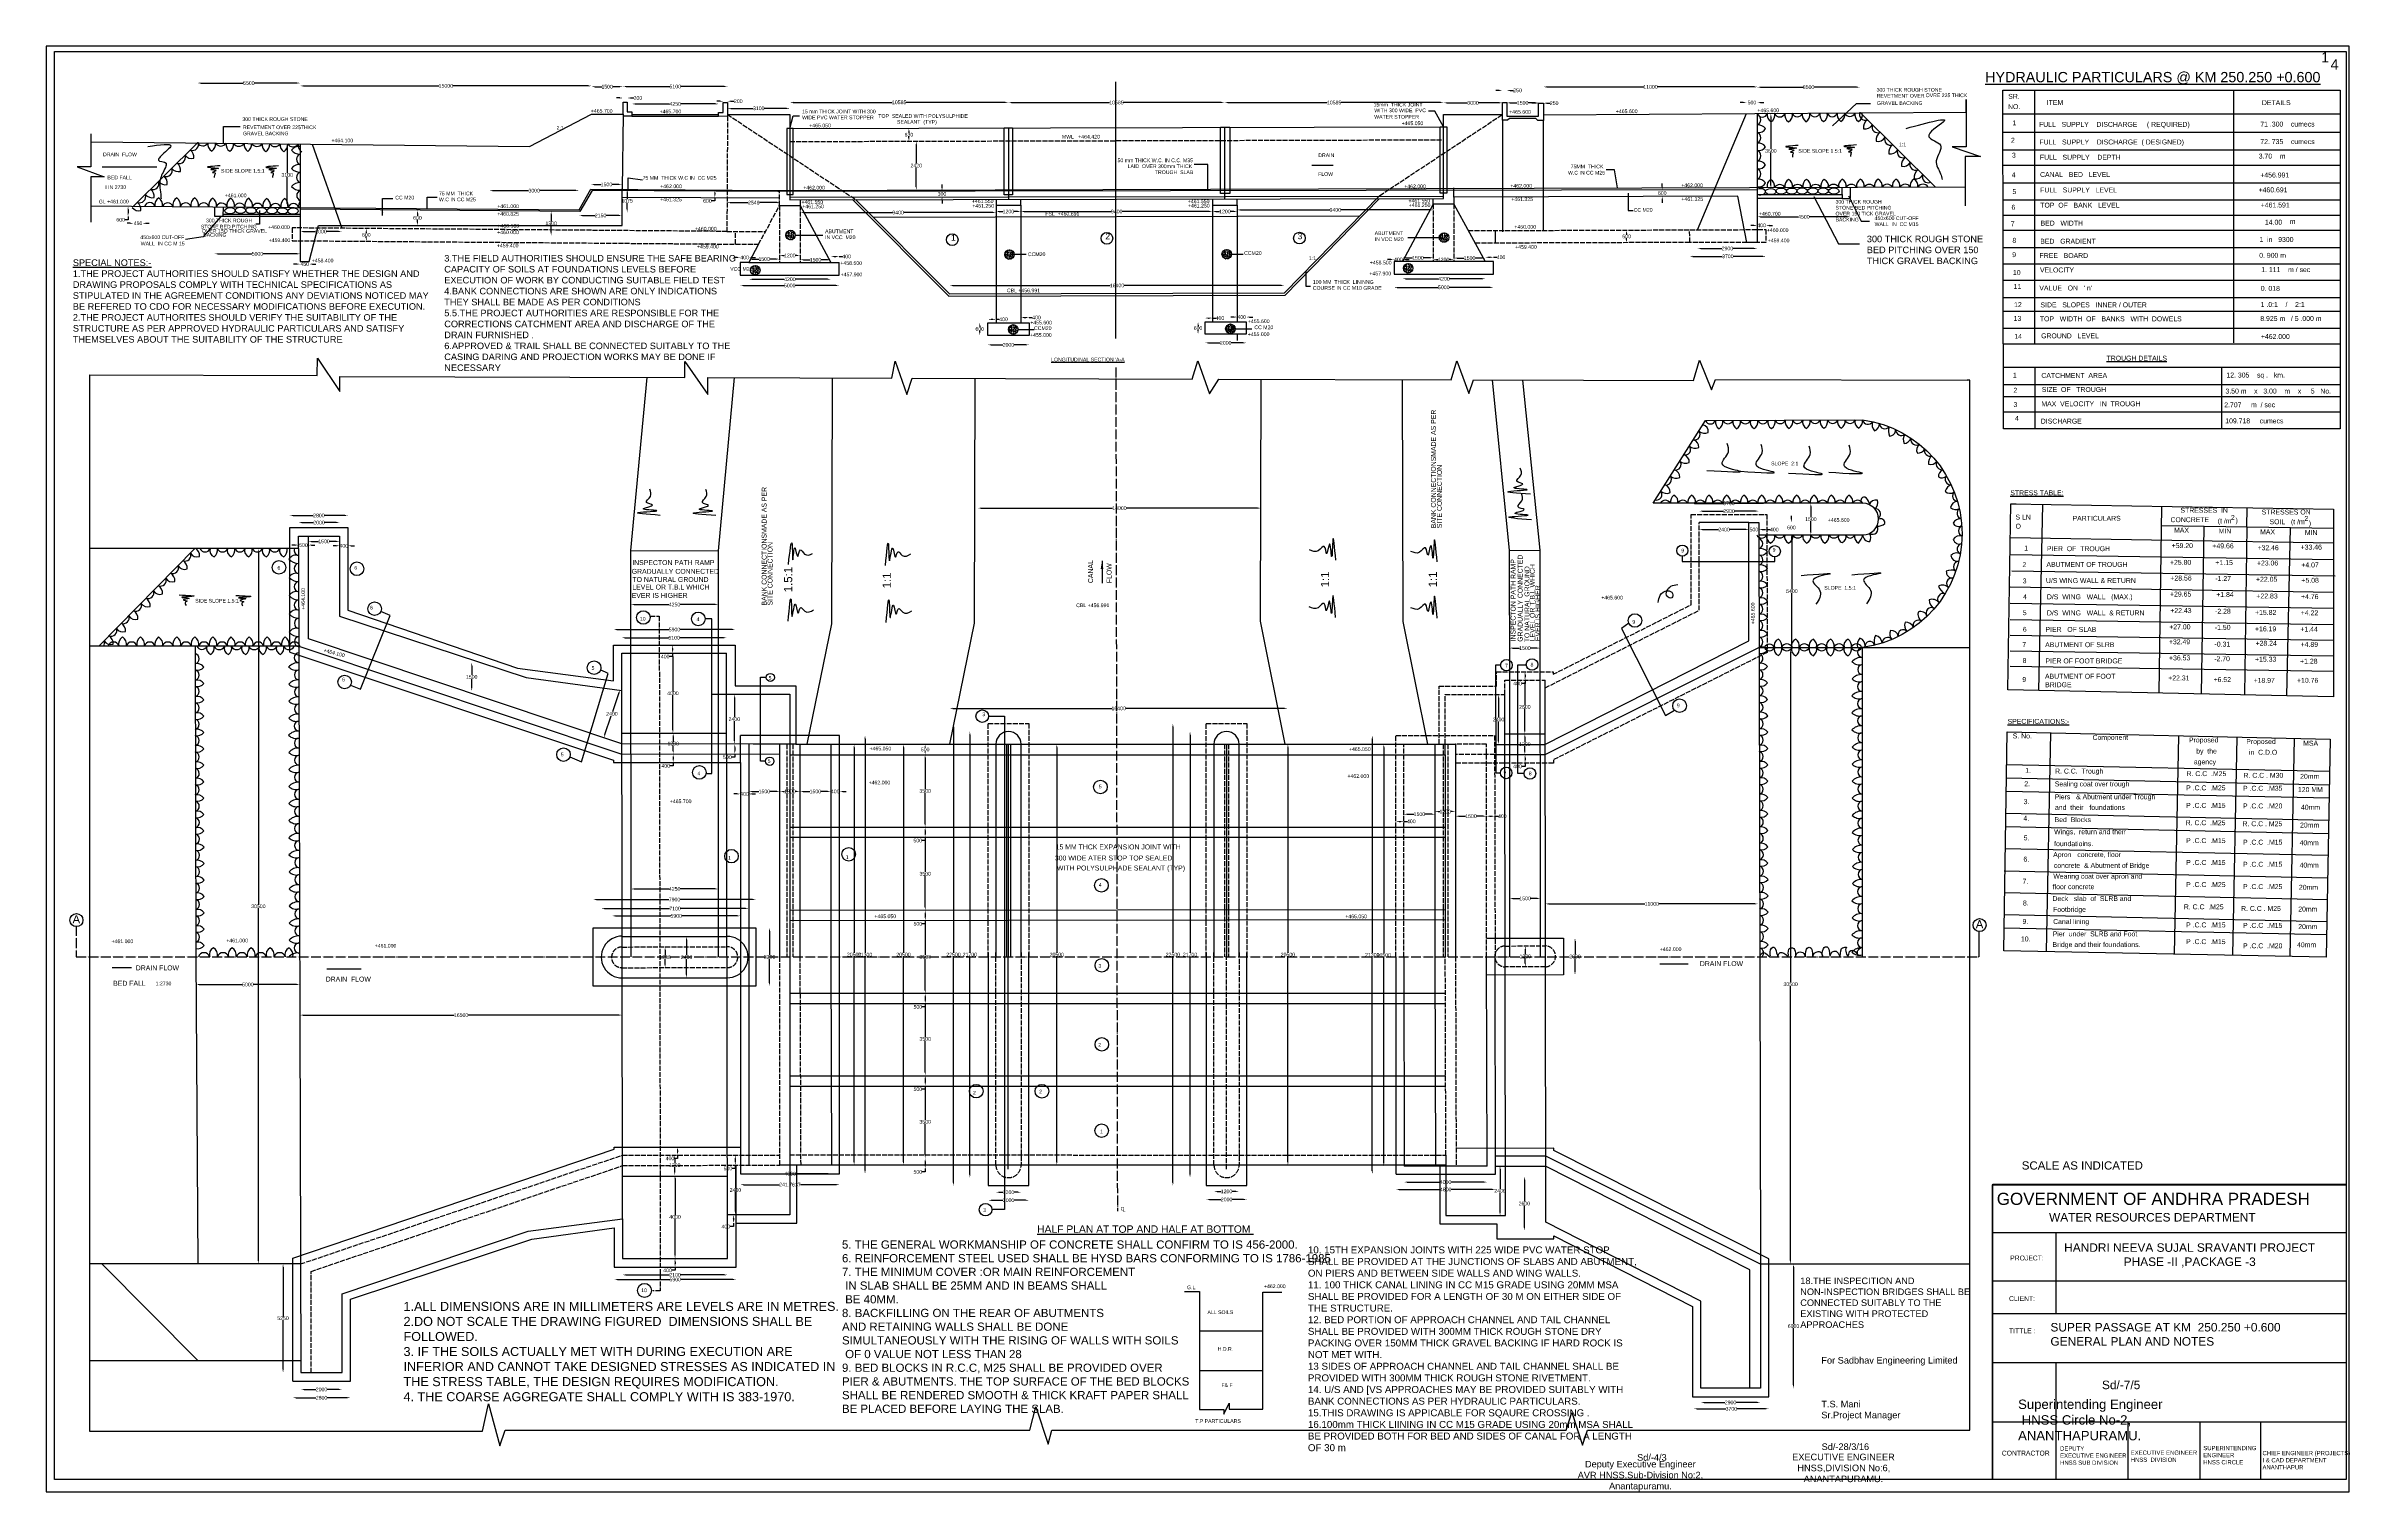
# Model space of a CAD drawing. Header units: inches. Extents: x 23764 to 29375, y 85 to 3606.
import ezdxf

# ---------------------------------------------------------------- set-up
doc = ezdxf.new("R2010")
doc.units = ezdxf.units.IN
doc.header["$MEASUREMENT"] = 0
doc.linetypes.add('ACAD_ISO02W100', pattern=[15, 12, -3])
doc.linetypes.add('ACAD_ISO04W100', pattern=[30, 24, -3, 0, -3])
for name, color, linetype in [('DIMENSIONS', 255, 'Continuous'), ('DRAWING', 2, 'Continuous'), ('TEXT', 1, 'Continuous')]:
    doc.layers.add(name, color=color, linetype=linetype)
doc.styles.get("Standard").update_dxf_attribs({"font": 'arial.ttf', "height": 9})
doc.dimstyles.get("Standard").update_dxf_attribs({"dimtxt": 12, "dimasz": 8, "dimexe": 0.18, "dimexo": 0.0625, "dimgap": 0.09, "dimtad": 0, "dimtih": 1, "dimtoh": 1, "dimdec": 4, "dimzin": 0, "dimdsep": 46, "dimtxsty": 'Standard', "dimcen": 0.09, "dimse1": 1, "dimse2": 1, "dimadec": 0, "dimazin": 0, "dimtfac": 1, "dimtdec": 4, "dimtofl": 0, "dimtmove": 0, "dimatfit": 3, "dimfxl": 1, "dimtolj": 1, "dimtzin": 0, "dimarcsym": 0})

# ---------------------------------------------------------------- blocks, each defined once
blk = doc.blocks.new('*D2')
at = {"layer": 'Defpoints', "color": 0, "transparency": 16777216}
for p in [(24383.3, 3516.2), (24133.1, 3370.3), (24383.3, 3370.3)]:
    blk.add_point(p, dxfattribs=at)
at = {"layer": 'DIMENSIONS', "color": 0, "lineweight": -2, "transparency": 16777216}
for p, q in [((24141.1, 3516.2), (24244.7, 3516.2)), ((24375.3, 3516.2), (24271.7, 3516.2))]:
    blk.add_line(p, q, dxfattribs=at)
at = {"layer": 'DIMENSIONS', "color": 0, "transparency": 16777216}
for points in [[(24141.1, 3517.6), (24141.1, 3514.9), (24133.1, 3516.2)], [(24375.3, 3517.6), (24375.3, 3514.9), (24383.3, 3516.2)]]:
    blk.add_solid(points, dxfattribs=at)
at = {"layer": 'DIMENSIONS', "color": 0, "transparency": 16777216, "insert": (24258.2, 3516.2), "char_height": 9, "attachment_point": 5}
blk.add_mtext('\\A1;5500', dxfattribs=at)
blk = doc.blocks.new('*D3')
at = {"layer": 'Defpoints', "color": 0, "transparency": 16777216}
for p in [(25092.7, 3509.2), (25092.7, 3440), (24383.3, 3370.3)]:
    blk.add_point(p, dxfattribs=at)
at = {"layer": 'DIMENSIONS', "color": 0, "lineweight": -2, "transparency": 16777216}
for p, q in [((24391.3, 3509.2), (24721.4, 3509.2)), ((25084.7, 3509.2), (24754.6, 3509.2))]:
    blk.add_line(p, q, dxfattribs=at)
at = {"layer": 'DIMENSIONS', "color": 0, "transparency": 16777216}
for points in [[(24391.3, 3510.5), (24391.3, 3507.9), (24383.3, 3509.2)], [(25084.7, 3510.5), (25084.7, 3507.9), (25092.7, 3509.2)]]:
    blk.add_solid(points, dxfattribs=at)
at = {"layer": 'DIMENSIONS', "color": 0, "transparency": 16777216, "insert": (24738, 3509.2), "char_height": 9, "attachment_point": 5}
blk.add_mtext('\\A1;15000', dxfattribs=at)
blk = doc.blocks.new('*D4')
at = {"layer": 'Defpoints', "color": 0, "transparency": 16777216}
for p in [(25169.4, 3507.3), (25092.7, 3440), (25169.4, 3435.6)]:
    blk.add_point(p, dxfattribs=at)
at = {"layer": 'DIMENSIONS', "color": 0, "lineweight": -2, "transparency": 16777216}
for p, q in [((25100.7, 3507.3), (25117.9, 3507.3)), ((25161.4, 3507.3), (25144.1, 3507.3))]:
    blk.add_line(p, q, dxfattribs=at)
at = {"layer": 'DIMENSIONS', "color": 0, "transparency": 16777216}
for points in [[(25100.7, 3508.6), (25100.7, 3506), (25092.7, 3507.3)], [(25161.4, 3508.6), (25161.4, 3506), (25169.4, 3507.3)]]:
    blk.add_solid(points, dxfattribs=at)
at = {"layer": 'DIMENSIONS', "color": 0, "transparency": 16777216, "insert": (25131, 3507.3), "char_height": 9, "attachment_point": 5}
blk.add_mtext('\\A1;1500', dxfattribs=at)
blk = doc.blocks.new('*D5')
at = {"layer": 'Defpoints', "color": 0, "transparency": 16777216}
for p in [(25424, 3507.8), (25169.5, 3469.9), (25424, 3468.7)]:
    blk.add_point(p, dxfattribs=at)
at = {"layer": 'DIMENSIONS', "color": 0, "lineweight": -2, "transparency": 16777216}
for p, q in [((25177.5, 3507.8), (25283.2, 3507.8)), ((25416, 3507.8), (25310.2, 3507.8))]:
    blk.add_line(p, q, dxfattribs=at)
at = {"layer": 'DIMENSIONS', "color": 0, "transparency": 16777216}
for points in [[(25177.5, 3509.2), (25177.5, 3506.5), (25169.5, 3507.8)], [(25416, 3509.2), (25416, 3506.5), (25424, 3507.8)]]:
    blk.add_solid(points, dxfattribs=at)
at = {"layer": 'DIMENSIONS', "color": 0, "transparency": 16777216, "insert": (25296.7, 3507.8), "char_height": 9, "attachment_point": 5}
blk.add_mtext('\\A1;5100', dxfattribs=at)
blk = doc.blocks.new('*D6')
at = {"layer": 'Defpoints', "color": 0, "transparency": 16777216}
for p in [(25179.6, 3479.8), (25169.5, 3469.9), (25179.6, 3469.9)]:
    blk.add_point(p, dxfattribs=at)
at = {"layer": 'DIMENSIONS', "color": 0, "lineweight": -2, "transparency": 16777216}
for p, q in [((25161.5, 3479.8), (25153.5, 3479.8)), ((25187.6, 3479.8), (25195.6, 3479.8))]:
    blk.add_line(p, q, dxfattribs=at)
at = {"layer": 'DIMENSIONS', "color": 0, "transparency": 16777216}
for points in [[(25161.5, 3481.1), (25161.5, 3478.5), (25169.5, 3479.8)], [(25187.6, 3481.1), (25187.6, 3478.5), (25179.6, 3479.8)]]:
    blk.add_solid(points, dxfattribs=at)
at = {"layer": 'DIMENSIONS', "color": 0, "transparency": 16777216, "insert": (25205.7, 3479.8), "char_height": 9, "attachment_point": 5}
blk.add_mtext('\\A1;200', dxfattribs=at)
blk = doc.blocks.new('*D7')
at = {"layer": 'Defpoints', "color": 0, "transparency": 16777216}
for p in [(25191.2, 3446.2), (25402.1, 3465.3), (25402.1, 3444.8)]:
    blk.add_point(p, dxfattribs=at)
at = {"layer": 'DIMENSIONS', "color": 0, "lineweight": -2, "transparency": 16777216}
for p, q in [((25199.2, 3465.3), (25283, 3465.3)), ((25394.1, 3465.3), (25310.4, 3465.3))]:
    blk.add_line(p, q, dxfattribs=at)
at = {"layer": 'DIMENSIONS', "color": 0, "transparency": 16777216}
for points in [[(25199.2, 3466.7), (25199.2, 3464), (25191.2, 3465.3)], [(25394.1, 3466.7), (25394.1, 3464), (25402.1, 3465.3)]]:
    blk.add_solid(points, dxfattribs=at)
at = {"layer": 'DIMENSIONS', "color": 0, "transparency": 16777216, "insert": (25296.7, 3465.3), "char_height": 9, "attachment_point": 5}
blk.add_mtext('\\A1;4250', dxfattribs=at)
blk = doc.blocks.new('*D8')
at = {"layer": 'Defpoints', "color": 0, "transparency": 16777216}
for p in [(25413.6, 3468.7), (25424, 3472), (25424, 3468.7)]:
    blk.add_point(p, dxfattribs=at)
at = {"layer": 'DIMENSIONS', "color": 0, "lineweight": -2, "transparency": 16777216}
for p, q in [((25405.6, 3472), (25397.6, 3472)), ((25432, 3472), (25440, 3472))]:
    blk.add_line(p, q, dxfattribs=at)
at = {"layer": 'DIMENSIONS', "color": 0, "transparency": 16777216}
for points in [[(25405.6, 3473.3), (25405.6, 3470.6), (25413.6, 3472)], [(25432, 3473.3), (25432, 3470.6), (25424, 3472)]]:
    blk.add_solid(points, dxfattribs=at)
at = {"layer": 'DIMENSIONS', "color": 0, "transparency": 16777216, "insert": (25450.1, 3472), "char_height": 9, "attachment_point": 5}
blk.add_mtext('\\A1;200', dxfattribs=at)
blk = doc.blocks.new('*D9')
at = {"layer": 'Defpoints', "color": 0, "transparency": 16777216}
for p in [(25424, 3439.7), (25576, 3454.6), (25576, 3439.7)]:
    blk.add_point(p, dxfattribs=at)
at = {"layer": 'DIMENSIONS', "color": 0, "lineweight": -2, "transparency": 16777216}
for p, q in [((25432, 3454.6), (25486.5, 3454.6)), ((25568, 3454.6), (25513.5, 3454.6))]:
    blk.add_line(p, q, dxfattribs=at)
at = {"layer": 'DIMENSIONS', "color": 0, "transparency": 16777216}
for points in [[(25432, 3455.9), (25432, 3453.3), (25424, 3454.6)], [(25568, 3455.9), (25568, 3453.3), (25576, 3454.6)]]:
    blk.add_solid(points, dxfattribs=at)
at = {"layer": 'DIMENSIONS', "color": 0, "transparency": 16777216, "insert": (25500, 3454.6), "char_height": 9, "attachment_point": 5}
blk.add_mtext('\\A1;3100', dxfattribs=at)
blk = doc.blocks.new('*D10')
at = {"layer": 'Defpoints', "color": 0, "transparency": 16777216}
for p in [(25576, 3439.7), (26108, 3469.2), (26108, 3407.1)]:
    blk.add_point(p, dxfattribs=at)
at = {"layer": 'DIMENSIONS', "color": 0, "lineweight": -2, "transparency": 16777216}
for p, q in [((25584, 3469.2), (25825.3, 3469.2)), ((26100, 3469.2), (25858.6, 3469.2))]:
    blk.add_line(p, q, dxfattribs=at)
at = {"layer": 'DIMENSIONS', "color": 0, "transparency": 16777216}
for points in [[(25584, 3470.5), (25584, 3467.8), (25576, 3469.2)], [(26100, 3470.5), (26100, 3467.8), (26108, 3469.2)]]:
    blk.add_solid(points, dxfattribs=at)
at = {"layer": 'DIMENSIONS', "color": 0, "transparency": 16777216, "insert": (25842, 3469.2), "char_height": 9, "attachment_point": 5}
blk.add_mtext('\\A1;10585', dxfattribs=at)
blk = doc.blocks.new('*D11')
at = {"layer": 'Defpoints', "color": 0, "transparency": 16777216}
for p in [(26634.4, 3468.8), (26108, 3407.1), (26634.4, 3408)]:
    blk.add_point(p, dxfattribs=at)
at = {"layer": 'DIMENSIONS', "color": 0, "lineweight": -2, "transparency": 16777216}
for p, q in [((26116, 3468.8), (26354.6, 3468.8)), ((26626.4, 3468.8), (26387.9, 3468.8))]:
    blk.add_line(p, q, dxfattribs=at)
at = {"layer": 'DIMENSIONS', "color": 0, "transparency": 16777216}
for points in [[(26116, 3470.1), (26116, 3467.5), (26108, 3468.8)], [(26626.4, 3470.1), (26626.4, 3467.5), (26634.4, 3468.8)]]:
    blk.add_solid(points, dxfattribs=at)
at = {"layer": 'DIMENSIONS', "color": 0, "transparency": 16777216, "insert": (26371.2, 3468.8), "char_height": 9, "attachment_point": 5}
blk.add_mtext('\\A1;10585', dxfattribs=at)
blk = doc.blocks.new('*D12')
at = {"layer": 'Defpoints', "color": 0, "transparency": 16777216}
for p in [(27168.1, 3468.6), (26634.4, 3408.5), (27168.1, 3408.5)]:
    blk.add_point(p, dxfattribs=at)
at = {"layer": 'DIMENSIONS', "color": 0, "lineweight": -2, "transparency": 16777216}
for p, q in [((26642.4, 3468.6), (26884.6, 3468.6)), ((27160.1, 3468.6), (26917.9, 3468.6))]:
    blk.add_line(p, q, dxfattribs=at)
at = {"layer": 'DIMENSIONS', "color": 0, "transparency": 16777216}
for points in [[(26642.4, 3469.9), (26642.4, 3467.2), (26634.4, 3468.6)], [(27160.1, 3469.9), (27160.1, 3467.2), (27168.1, 3468.6)]]:
    blk.add_solid(points, dxfattribs=at)
at = {"layer": 'DIMENSIONS', "color": 0, "transparency": 16777216, "insert": (26901.3, 3468.6), "char_height": 9, "attachment_point": 5}
blk.add_mtext('\\A1;10585', dxfattribs=at)
blk = doc.blocks.new('*D13')
at = {"layer": 'Defpoints', "color": 0, "transparency": 16777216}
for p in [(27168.1, 3439.6), (27311.2, 3468), (27311.2, 3439.6)]:
    blk.add_point(p, dxfattribs=at)
at = {"layer": 'DIMENSIONS', "color": 0, "lineweight": -2, "transparency": 16777216}
for p, q in [((27176.1, 3468), (27226.1, 3468)), ((27303.2, 3468), (27253.1, 3468))]:
    blk.add_line(p, q, dxfattribs=at)
at = {"layer": 'DIMENSIONS', "color": 0, "transparency": 16777216}
for points in [[(27176.1, 3469.3), (27176.1, 3466.7), (27168.1, 3468)], [(27303.2, 3469.3), (27303.2, 3466.7), (27311.2, 3468)]]:
    blk.add_solid(points, dxfattribs=at)
at = {"layer": 'DIMENSIONS', "color": 0, "transparency": 16777216, "insert": (27239.6, 3468), "char_height": 9, "attachment_point": 5}
blk.add_mtext('\\A1;3000', dxfattribs=at)
blk = doc.blocks.new('*D14')
at = {"layer": 'Defpoints', "color": 0, "transparency": 16777216}
for p in [(27321.8, 3498.3), (27311.2, 3468), (27321.8, 3468)]:
    blk.add_point(p, dxfattribs=at)
at = {"layer": 'DIMENSIONS', "color": 0, "lineweight": -2, "transparency": 16777216}
for p, q in [((27303.2, 3498.3), (27295.2, 3498.3)), ((27329.8, 3498.3), (27337.8, 3498.3))]:
    blk.add_line(p, q, dxfattribs=at)
at = {"layer": 'DIMENSIONS', "color": 0, "transparency": 16777216}
for points in [[(27303.2, 3499.7), (27303.2, 3497), (27311.2, 3498.3)], [(27329.8, 3499.7), (27329.8, 3497), (27321.8, 3498.3)]]:
    blk.add_solid(points, dxfattribs=at)
at = {"layer": 'DIMENSIONS', "color": 0, "transparency": 16777216, "insert": (27347.9, 3498.3), "char_height": 9, "attachment_point": 5}
blk.add_mtext('\\A1;250', dxfattribs=at)
blk = doc.blocks.new('*D15')
at = {"layer": 'Defpoints', "color": 0, "transparency": 16777216}
for p in [(27321.8, 3468), (27398.9, 3468), (27398.9, 3468)]:
    blk.add_point(p, dxfattribs=at)
at = {"layer": 'DIMENSIONS', "color": 0, "lineweight": -2, "transparency": 16777216}
for p, q in [((27329.8, 3468), (27347.3, 3468)), ((27390.9, 3468), (27373.5, 3468))]:
    blk.add_line(p, q, dxfattribs=at)
at = {"layer": 'DIMENSIONS', "color": 0, "transparency": 16777216}
for points in [[(27329.8, 3469.3), (27329.8, 3466.7), (27321.8, 3468)], [(27390.9, 3469.3), (27390.9, 3466.7), (27398.9, 3468)]]:
    blk.add_solid(points, dxfattribs=at)
at = {"layer": 'DIMENSIONS', "color": 0, "transparency": 16777216, "insert": (27360.4, 3468), "char_height": 9, "attachment_point": 5}
blk.add_mtext('\\A1;1500', dxfattribs=at)
blk = doc.blocks.new('*D16')
at = {"layer": 'Defpoints', "color": 0, "transparency": 16777216}
for p in [(27398.9, 3467.3), (27411.1, 3467.3), (27411.1, 3467.3)]:
    blk.add_point(p, dxfattribs=at)
at = {"layer": 'DIMENSIONS', "color": 0, "lineweight": -2, "transparency": 16777216}
for p, q in [((27390.9, 3467.3), (27382.9, 3467.3)), ((27419.1, 3467.3), (27427.1, 3467.3))]:
    blk.add_line(p, q, dxfattribs=at)
at = {"layer": 'DIMENSIONS', "color": 0, "transparency": 16777216}
for points in [[(27390.9, 3468.6), (27390.9, 3465.9), (27398.9, 3467.3)], [(27419.1, 3468.6), (27419.1, 3465.9), (27411.1, 3467.3)]]:
    blk.add_solid(points, dxfattribs=at)
at = {"layer": 'DIMENSIONS', "color": 0, "transparency": 16777216, "insert": (27437.2, 3467.3), "char_height": 9, "attachment_point": 5}
blk.add_mtext('\\A1;250', dxfattribs=at)
blk = doc.blocks.new('*D17')
at = {"layer": 'Defpoints', "color": 0, "transparency": 16777216}
for p in [(27932.3, 3506.8), (27411.2, 3438.9), (27932.3, 3445.2)]:
    blk.add_point(p, dxfattribs=at)
at = {"layer": 'DIMENSIONS', "color": 0, "lineweight": -2, "transparency": 16777216}
for p, q in [((27419.2, 3506.8), (27655.2, 3506.8)), ((27924.3, 3506.8), (27688.3, 3506.8))]:
    blk.add_line(p, q, dxfattribs=at)
at = {"layer": 'DIMENSIONS', "color": 0, "transparency": 16777216}
for points in [[(27419.2, 3508.1), (27419.2, 3505.4), (27411.2, 3506.8)], [(27924.3, 3508.1), (27924.3, 3505.4), (27932.3, 3506.8)]]:
    blk.add_solid(points, dxfattribs=at)
at = {"layer": 'DIMENSIONS', "color": 0, "transparency": 16777216, "insert": (27671.8, 3506.8), "char_height": 9, "attachment_point": 5}
blk.add_mtext('\\A1;11000', dxfattribs=at)
blk = doc.blocks.new('*D18')
at = {"layer": 'Defpoints', "color": 0, "transparency": 16777216}
for p in [(28181.7, 3506.2), (27931.9, 3442.1), (28181.7, 3445)]:
    blk.add_point(p, dxfattribs=at)
at = {"layer": 'DIMENSIONS', "color": 0, "lineweight": -2, "transparency": 16777216}
for p, q in [((27939.9, 3506.2), (28043.3, 3506.2)), ((28173.7, 3506.2), (28070.3, 3506.2))]:
    blk.add_line(p, q, dxfattribs=at)
at = {"layer": 'DIMENSIONS', "color": 0, "transparency": 16777216}
for points in [[(27939.9, 3507.5), (27939.9, 3504.8), (27931.9, 3506.2)], [(28173.7, 3507.5), (28173.7, 3504.8), (28181.7, 3506.2)]]:
    blk.add_solid(points, dxfattribs=at)
at = {"layer": 'DIMENSIONS', "color": 0, "transparency": 16777216, "insert": (28056.8, 3506.2), "char_height": 9, "attachment_point": 5}
blk.add_mtext('\\A1;8500', dxfattribs=at)
blk = doc.blocks.new('*D19')
at = {"layer": 'Defpoints', "color": 0, "transparency": 16777216}
for p in [(23977.5, 3216.1), (23964, 3191.1), (24175, 3191.1)]:
    blk.add_point(p, dxfattribs=at)
at = {"layer": 'DIMENSIONS', "color": 0, "lineweight": -2, "transparency": 16777216}
for p, q in [((23964, 3208.1), (23964, 3199.1)), ((23964, 3183.1), (23956, 3183.1)), ((23964, 3191.1), (23964, 3183.1))]:
    blk.add_line(p, q, dxfattribs=at)
at = {"layer": 'DIMENSIONS', "color": 0, "transparency": 16777216}
for points in [[(23962.7, 3208.1), (23965.3, 3208.1), (23964, 3216.1)], [(23962.7, 3199.1), (23965.3, 3199.1), (23964, 3191.1)]]:
    blk.add_solid(points, dxfattribs=at)
at = {"layer": 'DIMENSIONS', "color": 0, "transparency": 16777216, "insert": (23946, 3183.1), "char_height": 9, "attachment_point": 5}
blk.add_mtext('\\A1;600', dxfattribs=at)
blk = doc.blocks.new('*D20')
at = {"layer": 'Defpoints', "color": 0, "transparency": 16777216}
for p in [(23977.5, 3216.1), (23999.2, 3216), (23999.2, 3174.6)]:
    blk.add_point(p, dxfattribs=at)
at = {"layer": 'DIMENSIONS', "color": 0, "lineweight": -2, "transparency": 16777216}
for p, q in [((23969.5, 3174.6), (23961.5, 3174.6)), ((24007.2, 3174.6), (24015.2, 3174.6))]:
    blk.add_line(p, q, dxfattribs=at)
at = {"layer": 'DIMENSIONS', "color": 0, "transparency": 16777216}
for points in [[(23969.5, 3175.9), (23969.5, 3173.2), (23977.5, 3174.6)], [(24007.2, 3175.9), (24007.2, 3173.2), (23999.2, 3174.6)]]:
    blk.add_solid(points, dxfattribs=at)
at = {"layer": 'DIMENSIONS', "color": 0, "transparency": 16777216, "insert": (23988.4, 3174.6), "char_height": 9, "attachment_point": 5}
blk.add_mtext('\\A1;450', dxfattribs=at)
blk = doc.blocks.new('*D21')
at = {"layer": 'Defpoints', "color": 0, "transparency": 16777216}
for p in [(24175, 3191.1), (24383.3, 3191.1), (24383.3, 3100.2)]:
    blk.add_point(p, dxfattribs=at)
at = {"layer": 'DIMENSIONS', "color": 0, "lineweight": -2, "transparency": 16777216}
for p, q in [((24183, 3100.2), (24265.6, 3100.2)), ((24375.3, 3100.2), (24292.7, 3100.2))]:
    blk.add_line(p, q, dxfattribs=at)
at = {"layer": 'DIMENSIONS', "color": 0, "transparency": 16777216}
for points in [[(24183, 3101.6), (24183, 3098.9), (24175, 3100.2)], [(24375.3, 3101.6), (24375.3, 3098.9), (24383.3, 3100.2)]]:
    blk.add_solid(points, dxfattribs=at)
at = {"layer": 'DIMENSIONS', "color": 0, "transparency": 16777216, "insert": (24279.2, 3100.2), "char_height": 9, "attachment_point": 5}
blk.add_mtext('\\A1;5000', dxfattribs=at)
blk = doc.blocks.new('*D22')
at = {"layer": 'Defpoints', "color": 0, "transparency": 16777216}
for p in [(24383.3, 3081.5), (24405.5, 3081.5), (24405.5, 3075.3)]:
    blk.add_point(p, dxfattribs=at)
at = {"layer": 'DIMENSIONS', "color": 0, "lineweight": -2, "transparency": 16777216}
for p, q in [((24375.3, 3075.3), (24367.3, 3075.3)), ((24413.5, 3075.3), (24421.5, 3075.3))]:
    blk.add_line(p, q, dxfattribs=at)
at = {"layer": 'DIMENSIONS', "color": 0, "transparency": 16777216}
for points in [[(24375.3, 3076.6), (24375.3, 3073.9), (24383.3, 3075.3)], [(24413.5, 3076.6), (24413.5, 3073.9), (24405.5, 3075.3)]]:
    blk.add_solid(points, dxfattribs=at)
at = {"layer": 'DIMENSIONS', "color": 0, "transparency": 16777216, "insert": (24394.4, 3075.3), "char_height": 9, "attachment_point": 5}
blk.add_mtext('\\A1;450', dxfattribs=at)
blk = doc.blocks.new('*D23')
at = {"layer": 'Defpoints', "color": 0, "transparency": 16777216}
for p in [(24383.3, 3163.3), (24484.4, 3162.5), (24484.4, 3154.6)]:
    blk.add_point(p, dxfattribs=at)
at = {"layer": 'DIMENSIONS', "color": 0, "lineweight": -2, "transparency": 16777216}
for p, q in [((24391.3, 3154.6), (24420.3, 3154.6)), ((24476.4, 3154.6), (24447.5, 3154.6))]:
    blk.add_line(p, q, dxfattribs=at)
at = {"layer": 'DIMENSIONS', "color": 0, "transparency": 16777216}
for points in [[(24391.3, 3155.9), (24391.3, 3153.2), (24383.3, 3154.6)], [(24476.4, 3155.9), (24476.4, 3153.2), (24484.4, 3154.6)]]:
    blk.add_solid(points, dxfattribs=at)
at = {"layer": 'DIMENSIONS', "color": 0, "transparency": 16777216, "insert": (24433.9, 3154.6), "char_height": 9, "attachment_point": 5}
blk.add_mtext('\\A1;2000', dxfattribs=at)
blk = doc.blocks.new('*D24')
at = {"layer": 'Defpoints', "color": 0, "transparency": 16777216}
for p in [(24544.6, 3162), (24544.3, 3130.8), (24544.3, 3130.8)]:
    blk.add_point(p, dxfattribs=at)
at = {"layer": 'DIMENSIONS', "color": 0, "lineweight": -2, "transparency": 16777216}
for p, q in [((24544.3, 3154), (24544.3, 3151.1)), ((24544.3, 3138.8), (24544.3, 3141.7))]:
    blk.add_line(p, q, dxfattribs=at)
at = {"layer": 'DIMENSIONS', "color": 0, "transparency": 16777216}
for points in [[(24543, 3154), (24545.6, 3154), (24544.3, 3162)], [(24543, 3138.8), (24545.6, 3138.8), (24544.3, 3130.8)]]:
    blk.add_solid(points, dxfattribs=at)
at = {"layer": 'DIMENSIONS', "color": 0, "transparency": 16777216, "insert": (24544.3, 3146.4), "char_height": 9, "attachment_point": 5}
blk.add_mtext('\\A1;600', dxfattribs=at)
blk = doc.blocks.new('*D25')
at = {"layer": 'Defpoints', "color": 0, "transparency": 16777216}
for p in [(24676.1, 3206.3), (24668.9, 3169.1), (24676.1, 3169.1)]:
    blk.add_point(p, dxfattribs=at)
at = {"layer": 'DIMENSIONS', "color": 0, "lineweight": -2, "transparency": 16777216}
for p, q in [((24668.9, 3198.3), (24668.9, 3192.4)), ((24668.9, 3177.1), (24668.9, 3183))]:
    blk.add_line(p, q, dxfattribs=at)
at = {"layer": 'DIMENSIONS', "color": 0, "transparency": 16777216}
for points in [[(24667.5, 3198.3), (24670.2, 3198.3), (24668.9, 3206.3)], [(24667.5, 3177.1), (24670.2, 3177.1), (24668.9, 3169.1)]]:
    blk.add_solid(points, dxfattribs=at)
at = {"layer": 'DIMENSIONS', "color": 0, "transparency": 16777216, "insert": (24668.9, 3187.7), "char_height": 9, "attachment_point": 5}
blk.add_mtext('\\A1;600', dxfattribs=at)
blk = doc.blocks.new('*D26')
at = {"layer": 'Defpoints', "color": 0, "transparency": 16777216}
for p in [(24994.4, 3203.8), (24994.4, 3145), (24994.5, 3145)]:
    blk.add_point(p, dxfattribs=at)
at = {"layer": 'DIMENSIONS', "color": 0, "lineweight": -2, "transparency": 16777216}
for p, q in [((24994.5, 3195.8), (24994.5, 3179.1)), ((24994.5, 3153), (24994.5, 3169.7))]:
    blk.add_line(p, q, dxfattribs=at)
at = {"layer": 'DIMENSIONS', "color": 0, "transparency": 16777216}
for points in [[(24993.1, 3195.8), (24995.8, 3195.8), (24994.5, 3203.8)], [(24993.1, 3153), (24995.8, 3153), (24994.5, 3145)]]:
    blk.add_solid(points, dxfattribs=at)
at = {"layer": 'DIMENSIONS', "color": 0, "transparency": 16777216, "insert": (24994.5, 3174.4), "char_height": 9, "attachment_point": 5}
blk.add_mtext('\\A1;1300', dxfattribs=at)
blk = doc.blocks.new('*D27')
at = {"layer": 'Defpoints', "color": 0, "transparency": 16777216}
for p in [(25062.7, 3207.8), (25167.1, 3208), (25167.1, 3193.6)]:
    blk.add_point(p, dxfattribs=at)
at = {"layer": 'DIMENSIONS', "color": 0, "lineweight": -2, "transparency": 16777216}
for p, q in [((25070.7, 3193.6), (25101.3, 3193.6)), ((25159.1, 3193.6), (25128.5, 3193.6))]:
    blk.add_line(p, q, dxfattribs=at)
at = {"layer": 'DIMENSIONS', "color": 0, "transparency": 16777216}
for points in [[(25070.7, 3195), (25070.7, 3192.3), (25062.7, 3193.6)], [(25159.1, 3195), (25159.1, 3192.3), (25167.1, 3193.6)]]:
    blk.add_solid(points, dxfattribs=at)
at = {"layer": 'DIMENSIONS', "color": 0, "transparency": 16777216, "insert": (25114.9, 3193.6), "char_height": 9, "attachment_point": 5}
blk.add_mtext('\\A1;2150', dxfattribs=at)
blk = doc.blocks.new('*D28')
at = {"layer": 'Defpoints', "color": 0, "transparency": 16777216}
for p in [(25091.4, 3258.1), (25167, 3269.3), (25167, 3258.2)]:
    blk.add_point(p, dxfattribs=at)
at = {"layer": 'DIMENSIONS', "color": 0, "lineweight": -2, "transparency": 16777216}
for p, q in [((25099.4, 3269.3), (25116.1, 3269.3)), ((25159, 3269.3), (25142.3, 3269.3))]:
    blk.add_line(p, q, dxfattribs=at)
at = {"layer": 'DIMENSIONS', "color": 0, "transparency": 16777216}
for points in [[(25099.4, 3270.6), (25099.4, 3268), (25091.4, 3269.3)], [(25159, 3270.6), (25159, 3268), (25167, 3269.3)]]:
    blk.add_solid(points, dxfattribs=at)
at = {"layer": 'DIMENSIONS', "color": 0, "transparency": 16777216, "insert": (25129.2, 3269.3), "char_height": 9, "attachment_point": 5}
blk.add_mtext('\\A1;1500', dxfattribs=at)
blk = doc.blocks.new('*D29')
at = {"layer": 'Defpoints', "color": 0, "transparency": 16777216}
for p in [(25182.1, 3257.5), (25167.1, 3201.5), (25179.6, 3201.5)]:
    blk.add_point(p, dxfattribs=at)
at = {"layer": 'DIMENSIONS', "color": 0, "lineweight": -2, "transparency": 16777216}
for p, q in [((25179.6, 3249.5), (25179.6, 3234.2)), ((25179.6, 3209.5), (25179.6, 3224.8))]:
    blk.add_line(p, q, dxfattribs=at)
at = {"layer": 'DIMENSIONS', "color": 0, "transparency": 16777216}
for points in [[(25178.3, 3249.5), (25181, 3249.5), (25179.6, 3257.5)], [(25178.3, 3209.5), (25181, 3209.5), (25179.6, 3201.5)]]:
    blk.add_solid(points, dxfattribs=at)
at = {"layer": 'DIMENSIONS', "color": 0, "transparency": 16777216, "insert": (25179.6, 3229.5), "char_height": 9, "attachment_point": 5}
blk.add_mtext('\\A1;1075', dxfattribs=at)
blk = doc.blocks.new('*D30')
at = {"layer": 'Defpoints', "color": 0, "transparency": 16777216}
for p in [(25476.2, 3091.4), (25455.1, 3078.7), (25476.2, 3078.7)]:
    blk.add_point(p, dxfattribs=at)
at = {"layer": 'DIMENSIONS', "color": 0, "lineweight": -2, "transparency": 16777216}
for p, q in [((25447.1, 3091.4), (25439.1, 3091.4)), ((25484.2, 3091.4), (25492.2, 3091.4))]:
    blk.add_line(p, q, dxfattribs=at)
at = {"layer": 'DIMENSIONS', "color": 0, "transparency": 16777216}
for points in [[(25447.1, 3092.7), (25447.1, 3090), (25455.1, 3091.4)], [(25484.2, 3092.7), (25484.2, 3090), (25476.2, 3091.4)]]:
    blk.add_solid(points, dxfattribs=at)
at = {"layer": 'DIMENSIONS', "color": 0, "transparency": 16777216, "insert": (25465.6, 3091.4), "char_height": 9, "attachment_point": 5}
blk.add_mtext('\\A1;400', dxfattribs=at)
blk = doc.blocks.new('*D31')
at = {"layer": 'Defpoints', "color": 0, "transparency": 16777216}
for p in [(25550.5, 3087.5), (25476.2, 3078.7), (25550.5, 3078.7)]:
    blk.add_point(p, dxfattribs=at)
at = {"layer": 'DIMENSIONS', "color": 0, "lineweight": -2, "transparency": 16777216}
for p, q in [((25484.2, 3087.5), (25500.2, 3087.5)), ((25542.5, 3087.5), (25526.4, 3087.5))]:
    blk.add_line(p, q, dxfattribs=at)
at = {"layer": 'DIMENSIONS', "color": 0, "transparency": 16777216}
for points in [[(25484.2, 3088.8), (25484.2, 3086.1), (25476.2, 3087.5)], [(25542.5, 3088.8), (25542.5, 3086.1), (25550.5, 3087.5)]]:
    blk.add_solid(points, dxfattribs=at)
at = {"layer": 'DIMENSIONS', "color": 0, "transparency": 16777216, "insert": (25513.3, 3087.5), "char_height": 9, "attachment_point": 5}
blk.add_mtext('\\A1;1500', dxfattribs=at)
blk = doc.blocks.new('*D32')
at = {"layer": 'Defpoints', "color": 0, "transparency": 16777216}
for p in [(25601, 3096.2), (25550.5, 3078.7), (25601, 3078.7)]:
    blk.add_point(p, dxfattribs=at)
at = {"layer": 'DIMENSIONS', "color": 0, "lineweight": -2, "transparency": 16777216}
for p, q in [((25558.5, 3096.2), (25562.6, 3096.2)), ((25593, 3096.2), (25588.8, 3096.2))]:
    blk.add_line(p, q, dxfattribs=at)
at = {"layer": 'DIMENSIONS', "color": 0, "transparency": 16777216}
for points in [[(25558.5, 3097.5), (25558.5, 3094.9), (25550.5, 3096.2)], [(25593, 3097.5), (25593, 3094.9), (25601, 3096.2)]]:
    blk.add_solid(points, dxfattribs=at)
at = {"layer": 'DIMENSIONS', "color": 0, "transparency": 16777216, "insert": (25575.7, 3096.2), "char_height": 9, "attachment_point": 5}
blk.add_mtext('\\A1;1200', dxfattribs=at)
blk = doc.blocks.new('*D33')
at = {"layer": 'Defpoints', "color": 0, "transparency": 16777216}
for p in [(25601, 3078.7), (25675.7, 3085.8), (25675.7, 3078.7)]:
    blk.add_point(p, dxfattribs=at)
at = {"layer": 'DIMENSIONS', "color": 0, "lineweight": -2, "transparency": 16777216}
for p, q in [((25609, 3085.8), (25625.2, 3085.8)), ((25667.7, 3085.8), (25651.4, 3085.8))]:
    blk.add_line(p, q, dxfattribs=at)
at = {"layer": 'DIMENSIONS', "color": 0, "transparency": 16777216}
for points in [[(25609, 3087.1), (25609, 3084.4), (25601, 3085.8)], [(25667.7, 3087.1), (25667.7, 3084.4), (25675.7, 3085.8)]]:
    blk.add_solid(points, dxfattribs=at)
at = {"layer": 'DIMENSIONS', "color": 0, "transparency": 16777216, "insert": (25638.3, 3085.8), "char_height": 9, "attachment_point": 5}
blk.add_mtext('\\A1;1500', dxfattribs=at)
blk = doc.blocks.new('*D34')
at = {"layer": 'Defpoints', "color": 0, "transparency": 16777216}
for p in [(25695.9, 3093.9), (25675.7, 3078.7), (25695.9, 3078.7)]:
    blk.add_point(p, dxfattribs=at)
at = {"layer": 'DIMENSIONS', "color": 0, "lineweight": -2, "transparency": 16777216}
for p, q in [((25683.7, 3093.9), (25687.9, 3093.9)), ((25695.9, 3093.9), (25703.9, 3093.9))]:
    blk.add_line(p, q, dxfattribs=at)
at = {"layer": 'DIMENSIONS', "color": 0, "transparency": 16777216}
for points in [[(25683.7, 3095.3), (25683.7, 3092.6), (25675.7, 3093.9)], [(25687.9, 3095.3), (25687.9, 3092.6), (25695.9, 3093.9)]]:
    blk.add_solid(points, dxfattribs=at)
at = {"layer": 'DIMENSIONS', "color": 0, "transparency": 16777216, "insert": (25714.1, 3093.9), "char_height": 9, "attachment_point": 5}
blk.add_mtext('\\A1;400', dxfattribs=at)
blk = doc.blocks.new('*D35')
at = {"layer": 'Defpoints', "color": 0, "transparency": 16777216}
for p in [(25476.2, 3078.7), (25675.7, 3078.7), (25675.7, 3038.3)]:
    blk.add_point(p, dxfattribs=at)
at = {"layer": 'DIMENSIONS', "color": 0, "lineweight": -2, "transparency": 16777216}
for p, q in [((25484.2, 3038.3), (25562.2, 3038.3)), ((25667.7, 3038.3), (25589.6, 3038.3))]:
    blk.add_line(p, q, dxfattribs=at)
at = {"layer": 'DIMENSIONS', "color": 0, "transparency": 16777216}
for points in [[(25484.2, 3039.6), (25484.2, 3036.9), (25476.2, 3038.3)], [(25667.7, 3039.6), (25667.7, 3036.9), (25675.7, 3038.3)]]:
    blk.add_solid(points, dxfattribs=at)
at = {"layer": 'DIMENSIONS', "color": 0, "transparency": 16777216, "insert": (25575.9, 3038.3), "char_height": 9, "attachment_point": 5}
blk.add_mtext('\\A1;4200', dxfattribs=at)
blk = doc.blocks.new('*D36')
at = {"layer": 'Defpoints', "color": 0, "transparency": 16777216}
for p in [(25455.1, 3048.1), (25695.9, 3048.1), (25695.9, 3023.1)]:
    blk.add_point(p, dxfattribs=at)
at = {"layer": 'DIMENSIONS', "color": 0, "lineweight": -2, "transparency": 16777216}
for p, q in [((25463.1, 3023.1), (25562, 3023.1)), ((25687.9, 3023.1), (25589, 3023.1))]:
    blk.add_line(p, q, dxfattribs=at)
at = {"layer": 'DIMENSIONS', "color": 0, "transparency": 16777216}
for points in [[(25463.1, 3024.4), (25463.1, 3021.7), (25455.1, 3023.1)], [(25687.9, 3024.4), (25687.9, 3021.7), (25695.9, 3023.1)]]:
    blk.add_solid(points, dxfattribs=at)
at = {"layer": 'DIMENSIONS', "color": 0, "transparency": 16777216, "insert": (25575.5, 3023.1), "char_height": 9, "attachment_point": 5}
blk.add_mtext('\\A1;5000', dxfattribs=at)
blk = doc.blocks.new('*D37')
at = {"layer": 'Defpoints', "color": 0, "transparency": 16777216}
for p in [(25833.8, 3406.4), (25833.9, 3374.4), (25865.7, 3374.4)]:
    blk.add_point(p, dxfattribs=at)
at = {"layer": 'DIMENSIONS', "color": 0, "lineweight": -2, "transparency": 16777216}
for p, q in [((25865.7, 3398.4), (25865.7, 3395.1)), ((25865.7, 3382.4), (25865.7, 3385.7))]:
    blk.add_line(p, q, dxfattribs=at)
at = {"layer": 'DIMENSIONS', "color": 0, "transparency": 16777216}
for points in [[(25864.4, 3398.4), (25867, 3398.4), (25865.7, 3406.4)], [(25864.4, 3382.4), (25867, 3382.4), (25865.7, 3374.4)]]:
    blk.add_solid(points, dxfattribs=at)
at = {"layer": 'DIMENSIONS', "color": 0, "transparency": 16777216, "insert": (25865.7, 3390.4), "char_height": 9, "attachment_point": 5}
blk.add_mtext('\\A1;630', dxfattribs=at)
blk = doc.blocks.new('*D38')
at = {"layer": 'Defpoints', "color": 0, "transparency": 16777216}
for p in [(25883.7, 3374.6), (25883.7, 3255.8), (25884, 3255.8)]:
    blk.add_point(p, dxfattribs=at)
at = {"layer": 'DIMENSIONS', "color": 0, "lineweight": -2, "transparency": 16777216}
for p, q in [((25883.7, 3366.6), (25883.7, 3319.9)), ((25883.7, 3263.8), (25883.7, 3310.5))]:
    blk.add_line(p, q, dxfattribs=at)
at = {"layer": 'DIMENSIONS', "color": 0, "transparency": 16777216}
for points in [[(25882.4, 3366.6), (25885, 3366.6), (25883.7, 3374.6)], [(25882.4, 3263.8), (25885, 3263.8), (25883.7, 3255.8)]]:
    blk.add_solid(points, dxfattribs=at)
at = {"layer": 'DIMENSIONS', "color": 0, "transparency": 16777216, "insert": (25883.7, 3315.2), "char_height": 9, "attachment_point": 5}
blk.add_mtext('\\A1;2420', dxfattribs=at)
blk = doc.blocks.new('*D39')
at = {"layer": 'Defpoints', "color": 0, "transparency": 16777216}
for p in [(25943.5, 3253), (25943.5, 3238.9), (25946.4, 3238.9)]:
    blk.add_point(p, dxfattribs=at)
at = {"layer": 'DIMENSIONS', "color": 0, "lineweight": -2, "transparency": 16777216}
for p, q in [((25946.4, 3261), (25946.4, 3269)), ((25946.4, 3230.9), (25946.4, 3222.9))]:
    blk.add_line(p, q, dxfattribs=at)
at = {"layer": 'DIMENSIONS', "color": 0, "transparency": 16777216}
for points in [[(25945, 3261), (25947.7, 3261), (25946.4, 3253)], [(25945, 3230.9), (25947.7, 3230.9), (25946.4, 3238.9)]]:
    blk.add_solid(points, dxfattribs=at)
at = {"layer": 'DIMENSIONS', "color": 0, "transparency": 16777216, "insert": (25946.4, 3246), "char_height": 9, "attachment_point": 5}
blk.add_mtext('\\A1;300', dxfattribs=at)
blk = doc.blocks.new('*D40')
at = {"layer": 'Defpoints', "color": 0, "transparency": 16777216}
for p in [(25601, 3200.8), (26077.9, 3200.8), (26077.9, 3200.8)]:
    blk.add_point(p, dxfattribs=at)
at = {"layer": 'DIMENSIONS', "color": 0, "lineweight": -2, "transparency": 16777216}
for p, q in [((25609, 3200.8), (25825.9, 3200.8)), ((26069.9, 3200.8), (25853, 3200.8))]:
    blk.add_line(p, q, dxfattribs=at)
at = {"layer": 'DIMENSIONS', "color": 0, "transparency": 16777216}
for points in [[(25609, 3202.1), (25609, 3199.5), (25601, 3200.8)], [(26069.9, 3202.1), (26069.9, 3199.5), (26077.9, 3200.8)]]:
    blk.add_solid(points, dxfattribs=at)
at = {"layer": 'DIMENSIONS', "color": 0, "transparency": 16777216, "insert": (25839.5, 3200.8), "char_height": 9, "attachment_point": 5}
blk.add_mtext('\\A1;9400', dxfattribs=at)
blk = doc.blocks.new('*D41')
at = {"layer": 'Defpoints', "color": 0, "transparency": 16777216}
for p in [(26077.9, 3200.8), (26138.3, 3203.3), (26138.3, 3200.8)]:
    blk.add_point(p, dxfattribs=at)
at = {"layer": 'DIMENSIONS', "color": 0, "lineweight": -2, "transparency": 16777216}
for p, q in [((26085.9, 3203.3), (26095, 3203.3)), ((26130.3, 3203.3), (26121.2, 3203.3))]:
    blk.add_line(p, q, dxfattribs=at)
at = {"layer": 'DIMENSIONS', "color": 0, "transparency": 16777216}
for points in [[(26085.9, 3204.7), (26085.9, 3202), (26077.9, 3203.3)], [(26130.3, 3204.7), (26130.3, 3202), (26138.3, 3203.3)]]:
    blk.add_solid(points, dxfattribs=at)
at = {"layer": 'DIMENSIONS', "color": 0, "transparency": 16777216, "insert": (26108.1, 3203.3), "char_height": 9, "attachment_point": 5}
blk.add_mtext('\\A1;1200', dxfattribs=at)
blk = doc.blocks.new('*D42')
at = {"layer": 'Defpoints', "color": 0, "transparency": 16777216}
for p in [(26138.3, 3203.3), (26605.1, 3203.3), (26605.1, 3203.3)]:
    blk.add_point(p, dxfattribs=at)
at = {"layer": 'DIMENSIONS', "color": 0, "lineweight": -2, "transparency": 16777216}
for p, q in [((26146.3, 3203.3), (26358.2, 3203.3)), ((26597.1, 3203.3), (26385.2, 3203.3))]:
    blk.add_line(p, q, dxfattribs=at)
at = {"layer": 'DIMENSIONS', "color": 0, "transparency": 16777216}
for points in [[(26146.3, 3204.7), (26146.3, 3202), (26138.3, 3203.3)], [(26597.1, 3204.7), (26597.1, 3202), (26605.1, 3203.3)]]:
    blk.add_solid(points, dxfattribs=at)
at = {"layer": 'DIMENSIONS', "color": 0, "transparency": 16777216, "insert": (26371.7, 3203.3), "char_height": 9, "attachment_point": 5}
blk.add_mtext('\\A1;9400', dxfattribs=at)
blk = doc.blocks.new('*D43')
at = {"layer": 'Defpoints', "color": 0, "transparency": 16777216}
for p in [(26605.1, 3203.3), (26665.4, 3203.3), (26665.4, 3203.3)]:
    blk.add_point(p, dxfattribs=at)
at = {"layer": 'DIMENSIONS', "color": 0, "lineweight": -2, "transparency": 16777216}
for p, q in [((26613.1, 3203.3), (26622.2, 3203.3)), ((26657.4, 3203.3), (26648.4, 3203.3))]:
    blk.add_line(p, q, dxfattribs=at)
at = {"layer": 'DIMENSIONS', "color": 0, "transparency": 16777216}
for points in [[(26613.1, 3204.7), (26613.1, 3202), (26605.1, 3203.3)], [(26657.4, 3204.7), (26657.4, 3202), (26665.4, 3203.3)]]:
    blk.add_solid(points, dxfattribs=at)
at = {"layer": 'DIMENSIONS', "color": 0, "transparency": 16777216, "insert": (26635.3, 3203.3), "char_height": 9, "attachment_point": 5}
blk.add_mtext('\\A1;1200', dxfattribs=at)
blk = doc.blocks.new('*D44')
at = {"layer": 'Defpoints', "color": 0, "transparency": 16777216}
for p in [(26665.4, 3203.3), (27142.9, 3207.2), (27142.9, 3203.3)]:
    blk.add_point(p, dxfattribs=at)
at = {"layer": 'DIMENSIONS', "color": 0, "lineweight": -2, "transparency": 16777216}
for p, q in [((26673.4, 3207.2), (26890.7, 3207.2)), ((27134.9, 3207.2), (26917.7, 3207.2))]:
    blk.add_line(p, q, dxfattribs=at)
at = {"layer": 'DIMENSIONS', "color": 0, "transparency": 16777216}
for points in [[(26673.4, 3208.6), (26673.4, 3205.9), (26665.4, 3207.2)], [(27134.9, 3208.6), (27134.9, 3205.9), (27142.9, 3207.2)]]:
    blk.add_solid(points, dxfattribs=at)
at = {"layer": 'DIMENSIONS', "color": 0, "transparency": 16777216, "insert": (26904.2, 3207.2), "char_height": 9, "attachment_point": 5}
blk.add_mtext('\\A1;9400', dxfattribs=at)
blk = doc.blocks.new('*D45')
at = {"layer": 'Defpoints', "color": 0, "transparency": 16777216}
for p in [(27700.3, 3255.9), (27700.4, 3240.4), (27700.4, 3240.4)]:
    blk.add_point(p, dxfattribs=at)
at = {"layer": 'DIMENSIONS', "color": 0, "lineweight": -2, "transparency": 16777216}
for p, q in [((27700.4, 3263.9), (27700.4, 3271.9)), ((27700.4, 3232.4), (27700.4, 3224.4))]:
    blk.add_line(p, q, dxfattribs=at)
at = {"layer": 'DIMENSIONS', "color": 0, "transparency": 16777216}
for points in [[(27699.1, 3263.9), (27701.7, 3263.9), (27700.4, 3255.9)], [(27699.1, 3232.4), (27701.7, 3232.4), (27700.4, 3240.4)]]:
    blk.add_solid(points, dxfattribs=at)
at = {"layer": 'DIMENSIONS', "color": 0, "transparency": 16777216, "insert": (27700.4, 3248.1), "char_height": 9, "attachment_point": 5}
blk.add_mtext('\\A1;600', dxfattribs=at)
blk = doc.blocks.new('*D46')
at = {"layer": 'Defpoints', "color": 0, "transparency": 16777216}
for p in [(28158.7, 3235.3), (27931.9, 3190.1), (28158.7, 3190.5)]:
    blk.add_point(p, dxfattribs=at)
at = {"layer": 'DIMENSIONS', "color": 0, "lineweight": -2, "transparency": 16777216}
for p, q in [((27939.9, 3190.5), (28031.6, 3190.5)), ((28150.7, 3190.5), (28059, 3190.5))]:
    blk.add_line(p, q, dxfattribs=at)
at = {"layer": 'DIMENSIONS', "color": 0, "transparency": 16777216}
for points in [[(27939.9, 3191.9), (27939.9, 3189.2), (27931.9, 3190.5)], [(28150.7, 3191.9), (28150.7, 3189.2), (28158.7, 3190.5)]]:
    blk.add_solid(points, dxfattribs=at)
at = {"layer": 'DIMENSIONS', "color": 0, "transparency": 16777216, "insert": (28045.3, 3190.5), "char_height": 9, "attachment_point": 5}
blk.add_mtext('\\A1;4500', dxfattribs=at)
blk = doc.blocks.new('*D47')
at = {"layer": 'Defpoints', "color": 0, "transparency": 16777216}
for p in [(27931.9, 3159.2), (27953, 3169.6), (27953, 3159.3)]:
    blk.add_point(p, dxfattribs=at)
at = {"layer": 'DIMENSIONS', "color": 0, "lineweight": -2, "transparency": 16777216}
for p, q in [((27923.9, 3169.6), (27915.9, 3169.6)), ((27961, 3169.6), (27969, 3169.6))]:
    blk.add_line(p, q, dxfattribs=at)
at = {"layer": 'DIMENSIONS', "color": 0, "transparency": 16777216}
for points in [[(27923.9, 3170.9), (27923.9, 3168.2), (27931.9, 3169.6)], [(27961, 3170.9), (27961, 3168.2), (27953, 3169.6)]]:
    blk.add_solid(points, dxfattribs=at)
at = {"layer": 'DIMENSIONS', "color": 0, "transparency": 16777216, "insert": (27942.4, 3169.6), "char_height": 9, "attachment_point": 5}
blk.add_mtext('\\A1;400', dxfattribs=at)
blk = doc.blocks.new('*D48')
at = {"layer": 'Defpoints', "color": 0, "transparency": 16777216}
for p in [(27786.6, 3158.7), (27931.9, 3158.7), (27931.9, 3113.3)]:
    blk.add_point(p, dxfattribs=at)
at = {"layer": 'DIMENSIONS', "color": 0, "lineweight": -2, "transparency": 16777216}
for p, q in [((27794.6, 3113.3), (27845.6, 3113.3)), ((27923.9, 3113.3), (27872.8, 3113.3))]:
    blk.add_line(p, q, dxfattribs=at)
at = {"layer": 'DIMENSIONS', "color": 0, "transparency": 16777216}
for points in [[(27794.6, 3114.6), (27794.6, 3111.9), (27786.6, 3113.3)], [(27923.9, 3114.6), (27923.9, 3111.9), (27931.9, 3113.3)]]:
    blk.add_solid(points, dxfattribs=at)
at = {"layer": 'DIMENSIONS', "color": 0, "transparency": 16777216, "insert": (27859.2, 3113.3), "char_height": 9, "attachment_point": 5}
blk.add_mtext('\\A1;2900', dxfattribs=at)
blk = doc.blocks.new('*D49')
at = {"layer": 'Defpoints', "color": 0, "transparency": 16777216}
for p in [(27767.2, 3128), (27953, 3128), (27953, 3094.1)]:
    blk.add_point(p, dxfattribs=at)
at = {"layer": 'DIMENSIONS', "color": 0, "lineweight": -2, "transparency": 16777216}
for p, q in [((27775.2, 3094.1), (27846.6, 3094.1)), ((27945, 3094.1), (27873.6, 3094.1))]:
    blk.add_line(p, q, dxfattribs=at)
at = {"layer": 'DIMENSIONS', "color": 0, "transparency": 16777216}
for points in [[(27775.2, 3095.5), (27775.2, 3092.8), (27767.2, 3094.1)], [(27945, 3095.5), (27945, 3092.8), (27953, 3094.1)]]:
    blk.add_solid(points, dxfattribs=at)
at = {"layer": 'DIMENSIONS', "color": 0, "transparency": 16777216, "insert": (27860.1, 3094.1), "char_height": 9, "attachment_point": 5}
blk.add_mtext('\\A1;3700', dxfattribs=at)
blk = doc.blocks.new('*D50')
at = {"layer": 'Defpoints', "color": 0, "transparency": 16777216}
for p in [(27613.3, 3158.1), (27613.5, 3127.4), (27613.5, 3127.4)]:
    blk.add_point(p, dxfattribs=at)
at = {"layer": 'DIMENSIONS', "color": 0, "lineweight": -2, "transparency": 16777216}
for p, q in [((27613.5, 3150.1), (27613.5, 3147.4)), ((27613.5, 3135.4), (27613.5, 3138.1))]:
    blk.add_line(p, q, dxfattribs=at)
at = {"layer": 'DIMENSIONS', "color": 0, "transparency": 16777216}
for points in [[(27612.1, 3150.1), (27614.8, 3150.1), (27613.5, 3158.1)], [(27612.1, 3135.4), (27614.8, 3135.4), (27613.5, 3127.4)]]:
    blk.add_solid(points, dxfattribs=at)
at = {"layer": 'DIMENSIONS', "color": 0, "transparency": 16777216, "insert": (27613.5, 3142.7), "char_height": 9, "attachment_point": 5}
blk.add_mtext('\\A1;600', dxfattribs=at)
blk = doc.blocks.new('*D51')
at = {"layer": 'Defpoints', "color": 0, "transparency": 16777216}
for p in [(27068.2, 3086.5), (27047.2, 3081.6), (27068.2, 3081.6)]:
    blk.add_point(p, dxfattribs=at)
at = {"layer": 'DIMENSIONS', "color": 0, "lineweight": -2, "transparency": 16777216}
for p, q in [((27039.2, 3086.5), (27031.2, 3086.5)), ((27076.2, 3086.5), (27084.2, 3086.5))]:
    blk.add_line(p, q, dxfattribs=at)
at = {"layer": 'DIMENSIONS', "color": 0, "transparency": 16777216}
for points in [[(27039.2, 3087.8), (27039.2, 3085.2), (27047.2, 3086.5)], [(27076.2, 3087.8), (27076.2, 3085.2), (27068.2, 3086.5)]]:
    blk.add_solid(points, dxfattribs=at)
at = {"layer": 'DIMENSIONS', "color": 0, "transparency": 16777216, "insert": (27057.7, 3086.5), "char_height": 9, "attachment_point": 5}
blk.add_mtext('\\A1;400', dxfattribs=at)
blk = doc.blocks.new('*D52')
at = {"layer": 'Defpoints', "color": 0, "transparency": 16777216}
for p in [(27142.9, 3090.6), (27068.2, 3081.6), (27142.9, 3081.6)]:
    blk.add_point(p, dxfattribs=at)
at = {"layer": 'DIMENSIONS', "color": 0, "lineweight": -2, "transparency": 16777216}
for p, q in [((27076.2, 3090.6), (27092.5, 3090.6)), ((27134.9, 3090.6), (27118.6, 3090.6))]:
    blk.add_line(p, q, dxfattribs=at)
at = {"layer": 'DIMENSIONS', "color": 0, "transparency": 16777216}
for points in [[(27076.2, 3091.9), (27076.2, 3089.2), (27068.2, 3090.6)], [(27134.9, 3091.9), (27134.9, 3089.2), (27142.9, 3090.6)]]:
    blk.add_solid(points, dxfattribs=at)
at = {"layer": 'DIMENSIONS', "color": 0, "transparency": 16777216, "insert": (27105.5, 3090.6), "char_height": 9, "attachment_point": 5}
blk.add_mtext('\\A1;1500', dxfattribs=at)
blk = doc.blocks.new('*D53')
at = {"layer": 'Defpoints', "color": 0, "transparency": 16777216}
for p in [(27193.1, 3086.1), (27142.9, 3081.6), (27193.1, 3081.6)]:
    blk.add_point(p, dxfattribs=at)
at = {"layer": 'DIMENSIONS', "color": 0, "lineweight": -2, "transparency": 16777216}
for p, q in [((27150.9, 3086.1), (27154.9, 3086.1)), ((27185.1, 3086.1), (27181.1, 3086.1))]:
    blk.add_line(p, q, dxfattribs=at)
at = {"layer": 'DIMENSIONS', "color": 0, "transparency": 16777216}
for points in [[(27150.9, 3087.4), (27150.9, 3084.7), (27142.9, 3086.1)], [(27185.1, 3087.4), (27185.1, 3084.7), (27193.1, 3086.1)]]:
    blk.add_solid(points, dxfattribs=at)
at = {"layer": 'DIMENSIONS', "color": 0, "transparency": 16777216, "insert": (27168, 3086.1), "char_height": 9, "attachment_point": 5}
blk.add_mtext('\\A1;1200', dxfattribs=at)
blk = doc.blocks.new('*D54')
at = {"layer": 'Defpoints', "color": 0, "transparency": 16777216}
for p in [(27269.5, 3089.9), (27193.1, 3081.6), (27269.5, 3081.5)]:
    blk.add_point(p, dxfattribs=at)
at = {"layer": 'DIMENSIONS', "color": 0, "lineweight": -2, "transparency": 16777216}
for p, q in [((27201.1, 3089.9), (27218.2, 3089.9)), ((27261.5, 3089.9), (27244.4, 3089.9))]:
    blk.add_line(p, q, dxfattribs=at)
at = {"layer": 'DIMENSIONS', "color": 0, "transparency": 16777216}
for points in [[(27201.1, 3091.3), (27201.1, 3088.6), (27193.1, 3089.9)], [(27261.5, 3091.3), (27261.5, 3088.6), (27269.5, 3089.9)]]:
    blk.add_solid(points, dxfattribs=at)
at = {"layer": 'DIMENSIONS', "color": 0, "transparency": 16777216, "insert": (27231.3, 3089.9), "char_height": 9, "attachment_point": 5}
blk.add_mtext('\\A1;1500', dxfattribs=at)
blk = doc.blocks.new('*D55')
at = {"layer": 'Defpoints', "color": 0, "transparency": 16777216}
for p in [(27289.7, 3091.9), (27269.5, 3081.5), (27289.7, 3081.5)]:
    blk.add_point(p, dxfattribs=at)
at = {"layer": 'DIMENSIONS', "color": 0, "lineweight": -2, "transparency": 16777216}
for p, q in [((27277.5, 3091.9), (27281.7, 3091.9)), ((27289.7, 3091.9), (27297.7, 3091.9))]:
    blk.add_line(p, q, dxfattribs=at)
at = {"layer": 'DIMENSIONS', "color": 0, "transparency": 16777216}
for points in [[(27277.5, 3093.3), (27277.5, 3090.6), (27269.5, 3091.9)], [(27281.7, 3093.3), (27281.7, 3090.6), (27289.7, 3091.9)]]:
    blk.add_solid(points, dxfattribs=at)
at = {"layer": 'DIMENSIONS', "color": 0, "transparency": 16777216, "insert": (27307.9, 3091.9), "char_height": 9, "attachment_point": 5}
blk.add_mtext('\\A1;400', dxfattribs=at)
blk = doc.blocks.new('*D56')
at = {"layer": 'Defpoints', "color": 0, "transparency": 16777216}
for p in [(27068.2, 3081.6), (27269.5, 3081.5), (27269.5, 3039.5)]:
    blk.add_point(p, dxfattribs=at)
at = {"layer": 'DIMENSIONS', "color": 0, "lineweight": -2, "transparency": 16777216}
for p, q in [((27076.2, 3039.5), (27155.2, 3039.5)), ((27261.5, 3039.5), (27182.5, 3039.5))]:
    blk.add_line(p, q, dxfattribs=at)
at = {"layer": 'DIMENSIONS', "color": 0, "transparency": 16777216}
for points in [[(27076.2, 3040.9), (27076.2, 3038.2), (27068.2, 3039.5)], [(27261.5, 3040.9), (27261.5, 3038.2), (27269.5, 3039.5)]]:
    blk.add_solid(points, dxfattribs=at)
at = {"layer": 'DIMENSIONS', "color": 0, "transparency": 16777216, "insert": (27168.9, 3039.5), "char_height": 9, "attachment_point": 5}
blk.add_mtext('\\A1;4200', dxfattribs=at)
blk = doc.blocks.new('*D57')
at = {"layer": 'Defpoints', "color": 0, "transparency": 16777216}
for p in [(27047.2, 3051), (27289.7, 3051), (27289.7, 3018.6)]:
    blk.add_point(p, dxfattribs=at)
at = {"layer": 'DIMENSIONS', "color": 0, "lineweight": -2, "transparency": 16777216}
for p, q in [((27055.2, 3018.6), (27154.9, 3018.6)), ((27281.7, 3018.6), (27182, 3018.6))]:
    blk.add_line(p, q, dxfattribs=at)
at = {"layer": 'DIMENSIONS', "color": 0, "transparency": 16777216}
for points in [[(27055.2, 3019.9), (27055.2, 3017.3), (27047.2, 3018.6)], [(27281.7, 3019.9), (27281.7, 3017.3), (27289.7, 3018.6)]]:
    blk.add_solid(points, dxfattribs=at)
at = {"layer": 'DIMENSIONS', "color": 0, "transparency": 16777216, "insert": (27168.4, 3018.6), "char_height": 9, "attachment_point": 5}
blk.add_mtext('\\A1;5000', dxfattribs=at)
blk = doc.blocks.new('*D58')
at = {"layer": 'Defpoints', "color": 0, "transparency": 16777216}
for p in [(25965, 3023.2), (25965, 3003.1), (26780.2, 3005)]:
    blk.add_point(p, dxfattribs=at)
at = {"layer": 'DIMENSIONS', "color": 0, "lineweight": -2, "transparency": 16777216}
for p, q in [((25973, 3023.2), (26356, 3023.2)), ((26772.2, 3023.2), (26389.2, 3023.2))]:
    blk.add_line(p, q, dxfattribs=at)
at = {"layer": 'DIMENSIONS', "color": 0, "transparency": 16777216}
for points in [[(25973, 3024.5), (25973, 3021.9), (25965, 3023.2)], [(26772.2, 3024.5), (26772.2, 3021.9), (26780.2, 3023.2)]]:
    blk.add_solid(points, dxfattribs=at)
at = {"layer": 'DIMENSIONS', "color": 0, "transparency": 16777216, "insert": (26372.6, 3023.2), "char_height": 9, "attachment_point": 5}
blk.add_mtext('\\A1;16400', dxfattribs=at)
blk = doc.blocks.new('*D59')
at = {"layer": 'Defpoints', "color": 0, "transparency": 16777216}
for p in [(26058, 2932.5), (26077.9, 2940.7), (26077.9, 2932.5)]:
    blk.add_point(p, dxfattribs=at)
at = {"layer": 'DIMENSIONS', "color": 0, "lineweight": -2, "transparency": 16777216}
for p, q in [((26066, 2940.7), (26069.9, 2940.7)), ((26077.9, 2940.7), (26085.9, 2940.7))]:
    blk.add_line(p, q, dxfattribs=at)
at = {"layer": 'DIMENSIONS', "color": 0, "transparency": 16777216}
for points in [[(26066, 2942), (26066, 2939.4), (26058, 2940.7)], [(26069.9, 2942), (26069.9, 2939.4), (26077.9, 2940.7)]]:
    blk.add_solid(points, dxfattribs=at)
at = {"layer": 'DIMENSIONS', "color": 0, "transparency": 16777216, "insert": (26096.1, 2940.7), "char_height": 9, "attachment_point": 5}
blk.add_mtext('\\A1;400', dxfattribs=at)
blk = doc.blocks.new('*D60')
at = {"layer": 'Defpoints', "color": 0, "transparency": 16777216}
for p in [(26138.3, 2932.5), (26158.3, 2945.1), (26158.3, 2932.5)]:
    blk.add_point(p, dxfattribs=at)
at = {"layer": 'DIMENSIONS', "color": 0, "lineweight": -2, "transparency": 16777216}
for p, q in [((26146.3, 2945.1), (26150.3, 2945.1)), ((26158.3, 2945.1), (26166.3, 2945.1))]:
    blk.add_line(p, q, dxfattribs=at)
at = {"layer": 'DIMENSIONS', "color": 0, "transparency": 16777216}
for points in [[(26146.3, 2946.4), (26146.3, 2943.7), (26138.3, 2945.1)], [(26150.3, 2946.4), (26150.3, 2943.7), (26158.3, 2945.1)]]:
    blk.add_solid(points, dxfattribs=at)
at = {"layer": 'DIMENSIONS', "color": 0, "transparency": 16777216, "insert": (26176.5, 2945.1), "char_height": 9, "attachment_point": 5}
blk.add_mtext('\\A1;400', dxfattribs=at)
blk = doc.blocks.new('*D61')
at = {"layer": 'Defpoints', "color": 0, "transparency": 16777216}
for p in [(26058, 2932.5), (26038.3, 2901.6), (26058, 2901.6)]:
    blk.add_point(p, dxfattribs=at)
at = {"layer": 'DIMENSIONS', "color": 0, "lineweight": -2, "transparency": 16777216}
for p, q in [((26038.3, 2924.5), (26038.3, 2921.8)), ((26038.3, 2909.6), (26038.3, 2912.4))]:
    blk.add_line(p, q, dxfattribs=at)
at = {"layer": 'DIMENSIONS', "color": 0, "transparency": 16777216}
for points in [[(26037, 2924.5), (26039.6, 2924.5), (26038.3, 2932.5)], [(26037, 2909.6), (26039.6, 2909.6), (26038.3, 2901.6)]]:
    blk.add_solid(points, dxfattribs=at)
at = {"layer": 'DIMENSIONS', "color": 0, "transparency": 16777216, "insert": (26038.3, 2917.1), "char_height": 9, "attachment_point": 5}
blk.add_mtext('\\A1;600', dxfattribs=at)
blk = doc.blocks.new('*D62')
at = {"layer": 'Defpoints', "color": 0, "transparency": 16777216}
for p in [(26058, 2901.6), (26158.3, 2901.6), (26158.3, 2878.6)]:
    blk.add_point(p, dxfattribs=at)
at = {"layer": 'DIMENSIONS', "color": 0, "lineweight": -2, "transparency": 16777216}
for p, q in [((26066, 2878.6), (26094.6, 2878.6)), ((26150.3, 2878.6), (26121.8, 2878.6))]:
    blk.add_line(p, q, dxfattribs=at)
at = {"layer": 'DIMENSIONS', "color": 0, "transparency": 16777216}
for points in [[(26066, 2879.9), (26066, 2877.2), (26058, 2878.6)], [(26150.3, 2879.9), (26150.3, 2877.2), (26158.3, 2878.6)]]:
    blk.add_solid(points, dxfattribs=at)
at = {"layer": 'DIMENSIONS', "color": 0, "transparency": 16777216, "insert": (26108.2, 2878.6), "char_height": 9, "attachment_point": 5}
blk.add_mtext('\\A1;2000', dxfattribs=at)
blk = doc.blocks.new('*D63')
at = {"layer": 'Defpoints', "color": 0, "transparency": 16777216}
for p in [(26587, 2904.5), (26687.4, 2904.5), (26687.4, 2883.4)]:
    blk.add_point(p, dxfattribs=at)
at = {"layer": 'DIMENSIONS', "color": 0, "lineweight": -2, "transparency": 16777216}
for p, q in [((26595, 2883.4), (26623.6, 2883.4)), ((26679.4, 2883.4), (26650.8, 2883.4))]:
    blk.add_line(p, q, dxfattribs=at)
at = {"layer": 'DIMENSIONS', "color": 0, "transparency": 16777216}
for points in [[(26595, 2884.7), (26595, 2882), (26587, 2883.4)], [(26679.4, 2884.7), (26679.4, 2882), (26687.4, 2883.4)]]:
    blk.add_solid(points, dxfattribs=at)
at = {"layer": 'DIMENSIONS', "color": 0, "transparency": 16777216, "insert": (26637.2, 2883.4), "char_height": 9, "attachment_point": 5}
blk.add_mtext('\\A1;2000', dxfattribs=at)
blk = doc.blocks.new('*D64')
at = {"layer": 'Defpoints', "color": 0, "transparency": 16777216}
for p in [(26665.4, 2934.3), (26687.4, 2946.3), (26687.4, 2934.3)]:
    blk.add_point(p, dxfattribs=at)
at = {"layer": 'DIMENSIONS', "color": 0, "lineweight": -2, "transparency": 16777216}
for p, q in [((26657.4, 2946.3), (26649.4, 2946.3)), ((26695.4, 2946.3), (26703.4, 2946.3))]:
    blk.add_line(p, q, dxfattribs=at)
at = {"layer": 'DIMENSIONS', "color": 0, "transparency": 16777216}
for points in [[(26657.4, 2947.6), (26657.4, 2944.9), (26665.4, 2946.3)], [(26695.4, 2947.6), (26695.4, 2944.9), (26687.4, 2946.3)]]:
    blk.add_solid(points, dxfattribs=at)
at = {"layer": 'DIMENSIONS', "color": 0, "transparency": 16777216, "insert": (26676.4, 2946.3), "char_height": 9, "attachment_point": 5}
blk.add_mtext('\\A1;400', dxfattribs=at)
blk = doc.blocks.new('*D65')
at = {"layer": 'Defpoints', "color": 0, "transparency": 16777216}
for p in [(26587, 2934.3), (26605.1, 2943.8), (26605.1, 2934.3)]:
    blk.add_point(p, dxfattribs=at)
at = {"layer": 'DIMENSIONS', "color": 0, "lineweight": -2, "transparency": 16777216}
for p, q in [((26595, 2943.8), (26597.1, 2943.8)), ((26605.1, 2943.8), (26613.1, 2943.8))]:
    blk.add_line(p, q, dxfattribs=at)
at = {"layer": 'DIMENSIONS', "color": 0, "transparency": 16777216}
for points in [[(26595, 2945.2), (26595, 2942.5), (26587, 2943.8)], [(26597.1, 2945.2), (26597.1, 2942.5), (26605.1, 2943.8)]]:
    blk.add_solid(points, dxfattribs=at)
at = {"layer": 'DIMENSIONS', "color": 0, "transparency": 16777216, "insert": (26623.3, 2943.8), "char_height": 9, "attachment_point": 5}
blk.add_mtext('\\A1;400', dxfattribs=at)
blk = doc.blocks.new('*D66')
at = {"layer": 'Defpoints', "color": 0, "transparency": 16777216}
for p in [(26587, 2934.3), (26569.9, 2904.5), (26587, 2904.5)]:
    blk.add_point(p, dxfattribs=at)
at = {"layer": 'DIMENSIONS', "color": 0, "lineweight": -2, "transparency": 16777216}
for p, q in [((26569.9, 2926.3), (26569.9, 2924.1)), ((26569.9, 2912.5), (26569.9, 2914.7))]:
    blk.add_line(p, q, dxfattribs=at)
at = {"layer": 'DIMENSIONS', "color": 0, "transparency": 16777216}
for points in [[(26568.6, 2926.3), (26571.2, 2926.3), (26569.9, 2934.3)], [(26568.6, 2912.5), (26571.2, 2912.5), (26569.9, 2904.5)]]:
    blk.add_solid(points, dxfattribs=at)
at = {"layer": 'DIMENSIONS', "color": 0, "transparency": 16777216, "insert": (26569.9, 2919.4), "char_height": 9, "attachment_point": 5}
blk.add_mtext('\\A1;600', dxfattribs=at)
blk = doc.blocks.new('*D67')
at = {"layer": 'Defpoints', "color": 0, "transparency": 16777216}
for p in [(24357.9, 2433.7), (24499.7, 2462.9), (24499.7, 2433.7)]:
    blk.add_point(p, dxfattribs=at)
at = {"layer": 'DIMENSIONS', "color": 0, "lineweight": -2, "transparency": 16777216}
for p, q in [((24365.9, 2462.9), (24415.2, 2462.9)), ((24491.7, 2462.9), (24442.4, 2462.9))]:
    blk.add_line(p, q, dxfattribs=at)
at = {"layer": 'DIMENSIONS', "color": 0, "transparency": 16777216}
for points in [[(24365.9, 2464.2), (24365.9, 2461.5), (24357.9, 2462.9)], [(24491.7, 2464.2), (24491.7, 2461.5), (24499.7, 2462.9)]]:
    blk.add_solid(points, dxfattribs=at)
at = {"layer": 'DIMENSIONS', "color": 0, "transparency": 16777216, "insert": (24428.8, 2462.9), "char_height": 9, "attachment_point": 5}
blk.add_mtext('\\A1;2800', dxfattribs=at)
blk = doc.blocks.new('*D68')
at = {"layer": 'Defpoints', "color": 0, "transparency": 16777216}
for p in [(24379.2, 2412.7), (24479.2, 2445.7), (24479.2, 2412.7)]:
    blk.add_point(p, dxfattribs=at)
at = {"layer": 'DIMENSIONS', "color": 0, "lineweight": -2, "transparency": 16777216}
for p, q in [((24387.2, 2445.7), (24415.6, 2445.7)), ((24471.2, 2445.7), (24442.8, 2445.7))]:
    blk.add_line(p, q, dxfattribs=at)
at = {"layer": 'DIMENSIONS', "color": 0, "transparency": 16777216}
for points in [[(24387.2, 2447.1), (24387.2, 2444.4), (24379.2, 2445.7)], [(24471.2, 2447.1), (24471.2, 2444.4), (24479.2, 2445.7)]]:
    blk.add_solid(points, dxfattribs=at)
at = {"layer": 'DIMENSIONS', "color": 0, "transparency": 16777216, "insert": (24429.2, 2445.7), "char_height": 9, "attachment_point": 5}
blk.add_mtext('\\A1;2000', dxfattribs=at)
blk = doc.blocks.new('*D69')
at = {"layer": 'Defpoints', "color": 0, "transparency": 16777216}
for p in [(24379.2, 2390.8), (24403.2, 2390.8), (24403.2, 2390.8)]:
    blk.add_point(p, dxfattribs=at)
at = {"layer": 'DIMENSIONS', "color": 0, "lineweight": -2, "transparency": 16777216}
for p, q in [((24371.2, 2390.8), (24363.2, 2390.8)), ((24411.2, 2390.8), (24419.2, 2390.8))]:
    blk.add_line(p, q, dxfattribs=at)
at = {"layer": 'DIMENSIONS', "color": 0, "transparency": 16777216}
for points in [[(24371.2, 2392.1), (24371.2, 2389.5), (24379.2, 2390.8)], [(24411.2, 2392.1), (24411.2, 2389.5), (24403.2, 2390.8)]]:
    blk.add_solid(points, dxfattribs=at)
at = {"layer": 'DIMENSIONS', "color": 0, "transparency": 16777216, "insert": (24391.2, 2390.8), "char_height": 9, "attachment_point": 5}
blk.add_mtext('\\A1;500', dxfattribs=at)
blk = doc.blocks.new('*D70')
at = {"layer": 'Defpoints', "color": 0, "transparency": 16777216}
for p in [(24403.2, 2397.7), (24479.2, 2399.8), (24479.2, 2397.7)]:
    blk.add_point(p, dxfattribs=at)
at = {"layer": 'DIMENSIONS', "color": 0, "lineweight": -2, "transparency": 16777216}
for p, q in [((24411.2, 2399.8), (24428.1, 2399.8)), ((24471.2, 2399.8), (24454.3, 2399.8))]:
    blk.add_line(p, q, dxfattribs=at)
at = {"layer": 'DIMENSIONS', "color": 0, "transparency": 16777216}
for points in [[(24411.2, 2401.2), (24411.2, 2398.5), (24403.2, 2399.8)], [(24471.2, 2401.2), (24471.2, 2398.5), (24479.2, 2399.8)]]:
    blk.add_solid(points, dxfattribs=at)
at = {"layer": 'DIMENSIONS', "color": 0, "transparency": 16777216, "insert": (24441.2, 2399.8), "char_height": 9, "attachment_point": 5}
blk.add_mtext('\\A1;1500', dxfattribs=at)
blk = doc.blocks.new('*D71')
at = {"layer": 'Defpoints', "color": 0, "transparency": 16777216}
for p in [(24479.2, 2388.9), (24499.7, 2389.2), (24499.7, 2388.9)]:
    blk.add_point(p, dxfattribs=at)
at = {"layer": 'DIMENSIONS', "color": 0, "lineweight": -2, "transparency": 16777216}
for p, q in [((24471.2, 2389.2), (24463.2, 2389.2)), ((24507.7, 2389.2), (24515.7, 2389.2))]:
    blk.add_line(p, q, dxfattribs=at)
at = {"layer": 'DIMENSIONS', "color": 0, "transparency": 16777216}
for points in [[(24471.2, 2390.5), (24471.2, 2387.8), (24479.2, 2389.2)], [(24507.7, 2390.5), (24507.7, 2387.8), (24499.7, 2389.2)]]:
    blk.add_solid(points, dxfattribs=at)
at = {"layer": 'DIMENSIONS', "color": 0, "transparency": 16777216, "insert": (24489.4, 2389.2), "char_height": 9, "attachment_point": 5}
blk.add_mtext('\\A1;400', dxfattribs=at)
blk = doc.blocks.new('*D72')
at = {"layer": 'Defpoints', "color": 0, "transparency": 16777216}
for p in [(24278.1, 2382.2), (24278.1, 639.8), (24281.4, 639.8)]:
    blk.add_point(p, dxfattribs=at)
at = {"layer": 'DIMENSIONS', "color": 0, "lineweight": -2, "transparency": 16777216}
for p, q in [((24281.4, 2374.2), (24281.4, 1515.7)), ((24281.4, 647.8), (24281.4, 1506.3))]:
    blk.add_line(p, q, dxfattribs=at)
at = {"layer": 'DIMENSIONS', "color": 0, "transparency": 16777216}
for points in [[(24280.1, 2374.2), (24282.7, 2374.2), (24281.4, 2382.2)], [(24280.1, 647.8), (24282.7, 647.8), (24281.4, 639.8)]]:
    blk.add_solid(points, dxfattribs=at)
at = {"layer": 'DIMENSIONS', "color": 0, "transparency": 16777216, "insert": (24281.4, 1511), "char_height": 9, "attachment_point": 5}
blk.add_mtext('\\A1;30500', dxfattribs=at)
blk = doc.blocks.new('*D73')
at = {"layer": 'Defpoints', "color": 0, "transparency": 16777216}
for p in [(24382.6, 1246), (25167.6, 1246), (25167.6, 1236)]:
    blk.add_point(p, dxfattribs=at)
at = {"layer": 'DIMENSIONS', "color": 0, "lineweight": -2, "transparency": 16777216}
for p, q in [((24390.6, 1246), (24758.5, 1246)), ((25159.6, 1246), (24791.7, 1246))]:
    blk.add_line(p, q, dxfattribs=at)
at = {"layer": 'DIMENSIONS', "color": 0, "transparency": 16777216}
for points in [[(24390.6, 1247.3), (24390.6, 1244.7), (24382.6, 1246)], [(25159.6, 1247.3), (25159.6, 1244.7), (25167.6, 1246)]]:
    blk.add_solid(points, dxfattribs=at)
at = {"layer": 'DIMENSIONS', "color": 0, "transparency": 16777216, "insert": (24775.1, 1246), "char_height": 9, "attachment_point": 5}
blk.add_mtext('\\A1;16500', dxfattribs=at)
blk = doc.blocks.new('*D74')
at = {"layer": 'Defpoints', "color": 0, "transparency": 16777216}
for p in [(25493.2, 1527.4), (25096.6, 1458.5), (25493.2, 1458.5)]:
    blk.add_point(p, dxfattribs=at)
at = {"layer": 'DIMENSIONS', "color": 0, "lineweight": -2, "transparency": 16777216}
for p, q in [((25104.6, 1527.4), (25281.4, 1527.4)), ((25485.2, 1527.4), (25308.4, 1527.4))]:
    blk.add_line(p, q, dxfattribs=at)
at = {"layer": 'DIMENSIONS', "color": 0, "transparency": 16777216}
for points in [[(25104.6, 1528.8), (25104.6, 1526.1), (25096.6, 1527.4)], [(25485.2, 1528.8), (25485.2, 1526.1), (25493.2, 1527.4)]]:
    blk.add_solid(points, dxfattribs=at)
at = {"layer": 'DIMENSIONS', "color": 0, "transparency": 16777216, "insert": (25294.9, 1527.4), "char_height": 9, "attachment_point": 5}
blk.add_mtext('\\A1;7900', dxfattribs=at)
blk = doc.blocks.new('*D75')
at = {"layer": 'Defpoints', "color": 0, "transparency": 16777216}
for p in [(25188.9, 1553.2), (25401.6, 1553.2), (25401.6, 1553.2)]:
    blk.add_point(p, dxfattribs=at)
at = {"layer": 'DIMENSIONS', "color": 0, "lineweight": -2, "transparency": 16777216}
for p, q in [((25196.9, 1553.2), (25281.6, 1553.2)), ((25393.6, 1553.2), (25309, 1553.2))]:
    blk.add_line(p, q, dxfattribs=at)
at = {"layer": 'DIMENSIONS', "color": 0, "transparency": 16777216}
for points in [[(25196.9, 1554.6), (25196.9, 1551.9), (25188.9, 1553.2)], [(25393.6, 1554.6), (25393.6, 1551.9), (25401.6, 1553.2)]]:
    blk.add_solid(points, dxfattribs=at)
at = {"layer": 'DIMENSIONS', "color": 0, "transparency": 16777216, "insert": (25295.3, 1553.2), "char_height": 9, "attachment_point": 5}
blk.add_mtext('\\A1;4250', dxfattribs=at)
blk = doc.blocks.new('*D76')
at = {"layer": 'Defpoints', "color": 0, "transparency": 16777216}
for p in [(25475.8, 1505.3), (25116.4, 1388.3), (25475.8, 1388.3)]:
    blk.add_point(p, dxfattribs=at)
at = {"layer": 'DIMENSIONS', "color": 0, "lineweight": -2, "transparency": 16777216}
for p, q in [((25124.4, 1505.3), (25282.6, 1505.3)), ((25467.8, 1505.3), (25309.5, 1505.3))]:
    blk.add_line(p, q, dxfattribs=at)
at = {"layer": 'DIMENSIONS', "color": 0, "transparency": 16777216}
for points in [[(25124.4, 1506.7), (25124.4, 1504), (25116.4, 1505.3)], [(25467.8, 1506.7), (25467.8, 1504), (25475.8, 1505.3)]]:
    blk.add_solid(points, dxfattribs=at)
at = {"layer": 'DIMENSIONS', "color": 0, "transparency": 16777216, "insert": (25296.1, 1505.3), "char_height": 9, "attachment_point": 5}
blk.add_mtext('\\A1;7100', dxfattribs=at)
blk = doc.blocks.new('*D77')
at = {"layer": 'Defpoints', "color": 0, "transparency": 16777216}
for p in [(25455.2, 1487.6), (25142.9, 1432.1), (25455.2, 1432.1)]:
    blk.add_point(p, dxfattribs=at)
at = {"layer": 'DIMENSIONS', "color": 0, "lineweight": -2, "transparency": 16777216}
for p, q in [((25150.9, 1487.6), (25285.5, 1487.6)), ((25447.2, 1487.6), (25312.5, 1487.6))]:
    blk.add_line(p, q, dxfattribs=at)
at = {"layer": 'DIMENSIONS', "color": 0, "transparency": 16777216}
for points in [[(25150.9, 1489), (25150.9, 1486.3), (25142.9, 1487.6)], [(25447.2, 1489), (25447.2, 1486.3), (25455.2, 1487.6)]]:
    blk.add_solid(points, dxfattribs=at)
at = {"layer": 'DIMENSIONS', "color": 0, "transparency": 16777216, "insert": (25299, 1487.6), "char_height": 9, "attachment_point": 5}
blk.add_mtext('\\A1;5900', dxfattribs=at)
blk = doc.blocks.new('*D78')
at = {"layer": 'Defpoints', "color": 0, "transparency": 16777216}
for p in [(25493.2, 1458.5), (25493.2, 1316.6), (25526.4, 1316.6)]:
    blk.add_point(p, dxfattribs=at)
at = {"layer": 'DIMENSIONS', "color": 0, "lineweight": -2, "transparency": 16777216}
for p, q in [((25526.4, 1450.5), (25526.4, 1392.2)), ((25526.4, 1324.6), (25526.4, 1382.9))]:
    blk.add_line(p, q, dxfattribs=at)
at = {"layer": 'DIMENSIONS', "color": 0, "transparency": 16777216}
for points in [[(25525, 1450.5), (25527.7, 1450.5), (25526.4, 1458.5)], [(25525, 1324.6), (25527.7, 1324.6), (25526.4, 1316.6)]]:
    blk.add_solid(points, dxfattribs=at)
at = {"layer": 'DIMENSIONS', "color": 0, "transparency": 16777216, "insert": (25526.4, 1387.6), "char_height": 9, "attachment_point": 5}
blk.add_mtext('\\A1;3200', dxfattribs=at)
blk = doc.blocks.new('*D79')
at = {"layer": 'Defpoints', "color": 0, "transparency": 16777216}
for p in [(25315.4, 1437.4), (25315.6, 1336.7), (25324.3, 1336.7)]:
    blk.add_point(p, dxfattribs=at)
at = {"layer": 'DIMENSIONS', "color": 0, "lineweight": -2, "transparency": 16777216}
for p, q in [((25324.3, 1429.4), (25324.3, 1391.7)), ((25324.3, 1344.7), (25324.3, 1382.4))]:
    blk.add_line(p, q, dxfattribs=at)
at = {"layer": 'DIMENSIONS', "color": 0, "transparency": 16777216}
for points in [[(25322.9, 1429.4), (25325.6, 1429.4), (25324.3, 1437.4)], [(25322.9, 1344.7), (25325.6, 1344.7), (25324.3, 1336.7)]]:
    blk.add_solid(points, dxfattribs=at)
at = {"layer": 'DIMENSIONS', "color": 0, "transparency": 16777216, "insert": (25324.3, 1387), "char_height": 9, "attachment_point": 5}
blk.add_mtext('\\A1;2400', dxfattribs=at)
blk = doc.blocks.new('*D80')
at = {"layer": 'Defpoints', "color": 0, "transparency": 16777216}
for p in [(24129.4, 1329.3), (24382.3, 1320.5), (24382.3, 1318.4)]:
    blk.add_point(p, dxfattribs=at)
at = {"layer": 'DIMENSIONS', "color": 0, "lineweight": -2, "transparency": 16777216}
for p, q in [((24137.4, 1320.5), (24242.3, 1320.5)), ((24374.3, 1320.5), (24269.4, 1320.5))]:
    blk.add_line(p, q, dxfattribs=at)
at = {"layer": 'DIMENSIONS', "color": 0, "transparency": 16777216}
for points in [[(24137.4, 1321.8), (24137.4, 1319.2), (24129.4, 1320.5)], [(24374.3, 1321.8), (24374.3, 1319.2), (24382.3, 1320.5)]]:
    blk.add_solid(points, dxfattribs=at)
at = {"layer": 'DIMENSIONS', "color": 0, "transparency": 16777216, "insert": (24255.9, 1320.5), "char_height": 9, "attachment_point": 5}
blk.add_mtext('\\A1;5000', dxfattribs=at)
blk = doc.blocks.new('*D81')
at = {"layer": 'Defpoints', "color": 0, "transparency": 16777216}
for p in [(24821.6, 2105), (24785, 2034.9), (24800.9, 2034.9)]:
    blk.add_point(p, dxfattribs=at)
at = {"layer": 'DIMENSIONS', "color": 0, "lineweight": -2, "transparency": 16777216}
for p, q in [((24800.9, 2097), (24800.9, 2074.6)), ((24800.9, 2042.9), (24800.9, 2065.3))]:
    blk.add_line(p, q, dxfattribs=at)
at = {"layer": 'DIMENSIONS', "color": 0, "transparency": 16777216}
for points in [[(24799.6, 2097), (24802.3, 2097), (24800.9, 2105)], [(24799.6, 2042.9), (24802.3, 2042.9), (24800.9, 2034.9)]]:
    blk.add_solid(points, dxfattribs=at)
at = {"layer": 'DIMENSIONS', "color": 0, "transparency": 16777216, "insert": (24800.9, 2069.9), "char_height": 9, "attachment_point": 5}
blk.add_mtext('\\A1;1500', dxfattribs=at)
blk = doc.blocks.new('*D82')
at = {"layer": 'Defpoints', "color": 0, "transparency": 16777216}
for p in [(25166.6, 2036.9), (25122.9, 1921.6), (25127.4, 1920.1)]:
    blk.add_point(p, dxfattribs=at)
at = {"layer": 'DIMENSIONS', "color": 0, "lineweight": -2, "transparency": 16777216}
for p, q in [((25159.6, 2030.8), (25144.1, 1984.7)), ((25125.5, 1929.2), (25140.9, 1975.3))]:
    blk.add_line(p, q, dxfattribs=at)
at = {"layer": 'DIMENSIONS', "color": 0, "transparency": 16777216}
for points in [[(25158.3, 2031.3), (25160.8, 2030.4), (25162.1, 2038.4)], [(25124.2, 1929.6), (25126.7, 1928.7), (25122.9, 1921.6)]]:
    blk.add_solid(points, dxfattribs=at)
at = {"layer": 'DIMENSIONS', "color": 0, "transparency": 16777216, "insert": (25142.5, 1980), "char_height": 9, "attachment_point": 5}
blk.add_mtext('\\A1;2400', dxfattribs=at)
blk = doc.blocks.new('*D83')
at = {"layer": 'Defpoints', "color": 0, "transparency": 16777216}
for p in [(25401.6, 2245.9), (25188.5, 2242.5), (25401.6, 2242.5)]:
    blk.add_point(p, dxfattribs=at)
at = {"layer": 'DIMENSIONS', "color": 0, "lineweight": -2, "transparency": 16777216}
for p, q in [((25196.5, 2245.9), (25281.3, 2245.9)), ((25393.6, 2245.9), (25308.7, 2245.9))]:
    blk.add_line(p, q, dxfattribs=at)
at = {"layer": 'DIMENSIONS', "color": 0, "transparency": 16777216}
for points in [[(25196.5, 2247.2), (25196.5, 2244.5), (25188.5, 2245.9)], [(25393.6, 2247.2), (25393.6, 2244.5), (25401.6, 2245.9)]]:
    blk.add_solid(points, dxfattribs=at)
at = {"layer": 'DIMENSIONS', "color": 0, "transparency": 16777216, "insert": (25295, 2245.9), "char_height": 9, "attachment_point": 5}
blk.add_mtext('\\A1;4250', dxfattribs=at)
blk = doc.blocks.new('*D84')
at = {"layer": 'Defpoints', "color": 0, "transparency": 16777216}
for p in [(25146.7, 2147.3), (25443, 2185), (25443, 2147.3)]:
    blk.add_point(p, dxfattribs=at)
at = {"layer": 'DIMENSIONS', "color": 0, "lineweight": -2, "transparency": 16777216}
for p, q in [((25154.7, 2185), (25281.3, 2185)), ((25435, 2185), (25308.3, 2185))]:
    blk.add_line(p, q, dxfattribs=at)
at = {"layer": 'DIMENSIONS', "color": 0, "transparency": 16777216}
for points in [[(25154.7, 2186.4), (25154.7, 2183.7), (25146.7, 2185)], [(25435, 2186.4), (25435, 2183.7), (25443, 2185)]]:
    blk.add_solid(points, dxfattribs=at)
at = {"layer": 'DIMENSIONS', "color": 0, "transparency": 16777216, "insert": (25294.8, 2185), "char_height": 9, "attachment_point": 5}
blk.add_mtext('\\A1;5900', dxfattribs=at)
blk = doc.blocks.new('*D85')
at = {"layer": 'Defpoints', "color": 0, "transparency": 16777216}
for p in [(25421.8, 2165.1), (25166.4, 2127.2), (25421.8, 2127.2)]:
    blk.add_point(p, dxfattribs=at)
at = {"layer": 'DIMENSIONS', "color": 0, "lineweight": -2, "transparency": 16777216}
for p, q in [((25174.4, 2165.1), (25280.6, 2165.1)), ((25413.8, 2165.1), (25307.6, 2165.1))]:
    blk.add_line(p, q, dxfattribs=at)
at = {"layer": 'DIMENSIONS', "color": 0, "transparency": 16777216}
for points in [[(25174.4, 2166.4), (25174.4, 2163.7), (25166.4, 2165.1)], [(25413.8, 2166.4), (25413.8, 2163.7), (25421.8, 2165.1)]]:
    blk.add_solid(points, dxfattribs=at)
at = {"layer": 'DIMENSIONS', "color": 0, "transparency": 16777216, "insert": (25294.1, 2165.1), "char_height": 9, "attachment_point": 5}
blk.add_mtext('\\A1;5100', dxfattribs=at)
blk = doc.blocks.new('*D86')
at = {"layer": 'Defpoints', "color": 0, "transparency": 16777216}
for p in [(25290.9, 2147.3), (25290.3, 2127.2), (25290.9, 2127.2)]:
    blk.add_point(p, dxfattribs=at)
at = {"layer": 'DIMENSIONS', "color": 0, "lineweight": -2, "transparency": 16777216}
for p, q in [((25290.3, 2139.3), (25290.3, 2135.2)), ((25290.3, 2119.2), (25282.3, 2119.2)), ((25290.3, 2127.2), (25290.3, 2119.2))]:
    blk.add_line(p, q, dxfattribs=at)
at = {"layer": 'DIMENSIONS', "color": 0, "transparency": 16777216}
for points in [[(25289, 2139.3), (25291.6, 2139.3), (25290.3, 2147.3)], [(25289, 2135.2), (25291.6, 2135.2), (25290.3, 2127.2)]]:
    blk.add_solid(points, dxfattribs=at)
at = {"layer": 'DIMENSIONS', "color": 0, "transparency": 16777216, "insert": (25272.1, 2119.2), "char_height": 9, "attachment_point": 5}
blk.add_mtext('\\A1;400', dxfattribs=at)
blk = doc.blocks.new('*D87')
at = {"layer": 'Defpoints', "color": 0, "transparency": 16777216}
for p in [(25290.9, 2127.2), (25291, 1932.6), (25291.2, 1932.6)]:
    blk.add_point(p, dxfattribs=at)
at = {"layer": 'DIMENSIONS', "color": 0, "lineweight": -2, "transparency": 16777216}
for p, q in [((25291, 2119.2), (25291, 2034.6)), ((25291, 1940.6), (25291, 2025.2))]:
    blk.add_line(p, q, dxfattribs=at)
at = {"layer": 'DIMENSIONS', "color": 0, "transparency": 16777216}
for points in [[(25289.7, 2119.2), (25292.3, 2119.2), (25291, 2127.2)], [(25289.7, 1940.6), (25292.3, 1940.6), (25291, 1932.6)]]:
    blk.add_solid(points, dxfattribs=at)
at = {"layer": 'DIMENSIONS', "color": 0, "transparency": 16777216, "insert": (25291, 2029.9), "char_height": 9, "attachment_point": 5}
blk.add_mtext('\\A1;4000', dxfattribs=at)
blk = doc.blocks.new('*D88')
at = {"layer": 'Defpoints', "color": 0, "transparency": 16777216}
for p in [(25317.3, 1932.7), (25291.7, 1882), (25317.4, 1882)]:
    blk.add_point(p, dxfattribs=at)
at = {"layer": 'DIMENSIONS', "color": 0, "lineweight": -2, "transparency": 16777216}
for p, q in [((25291.7, 1924.7), (25291.7, 1912)), ((25291.7, 1890), (25291.7, 1902.7))]:
    blk.add_line(p, q, dxfattribs=at)
at = {"layer": 'DIMENSIONS', "color": 0, "transparency": 16777216}
for points in [[(25290.4, 1924.7), (25293, 1924.7), (25291.7, 1932.7)], [(25290.4, 1890), (25293, 1890), (25291.7, 1882)]]:
    blk.add_solid(points, dxfattribs=at)
at = {"layer": 'DIMENSIONS', "color": 0, "transparency": 16777216, "insert": (25291.7, 1907.3), "char_height": 9, "attachment_point": 5}
blk.add_mtext('\\A1;1200', dxfattribs=at)
blk = doc.blocks.new('*D89')
at = {"layer": 'Defpoints', "color": 0, "transparency": 16777216}
for p in [(25291.7, 1882), (25291.7, 1861.1), (25291.7, 1861.1)]:
    blk.add_point(p, dxfattribs=at)
at = {"layer": 'DIMENSIONS', "color": 0, "lineweight": -2, "transparency": 16777216}
for p, q in [((25291.7, 1853.1), (25283.7, 1853.1)), ((25291.7, 1874), (25291.7, 1869.1)), ((25291.7, 1861.1), (25291.7, 1853.1))]:
    blk.add_line(p, q, dxfattribs=at)
at = {"layer": 'DIMENSIONS', "color": 0, "transparency": 16777216}
for points in [[(25290.4, 1874), (25293, 1874), (25291.7, 1882)], [(25290.4, 1869.1), (25293, 1869.1), (25291.7, 1861.1)]]:
    blk.add_solid(points, dxfattribs=at)
at = {"layer": 'DIMENSIONS', "color": 0, "transparency": 16777216, "insert": (25273.5, 1853.1), "char_height": 9, "attachment_point": 5}
blk.add_mtext('\\A1;400', dxfattribs=at)
blk = doc.blocks.new('*D90')
at = {"layer": 'Defpoints', "color": 0, "transparency": 16777216}
for p in [(25455.2, 1784.7), (25475.8, 1784.7), (25475.8, 1784.7)]:
    blk.add_point(p, dxfattribs=at)
at = {"layer": 'DIMENSIONS', "color": 0, "lineweight": -2, "transparency": 16777216}
for p, q in [((25447.2, 1784.7), (25439.2, 1784.7)), ((25483.8, 1784.7), (25491.8, 1784.7))]:
    blk.add_line(p, q, dxfattribs=at)
at = {"layer": 'DIMENSIONS', "color": 0, "transparency": 16777216}
for points in [[(25447.2, 1786), (25447.2, 1783.3), (25455.2, 1784.7)], [(25483.8, 1786), (25483.8, 1783.3), (25475.8, 1784.7)]]:
    blk.add_solid(points, dxfattribs=at)
at = {"layer": 'DIMENSIONS', "color": 0, "transparency": 16777216, "insert": (25465.5, 1784.7), "char_height": 9, "attachment_point": 5}
blk.add_mtext('\\A1;400', dxfattribs=at)
blk = doc.blocks.new('*D91')
at = {"layer": 'Defpoints', "color": 0, "transparency": 16777216}
for p in [(25475.8, 1790.8), (25551.7, 1790.8), (25551.7, 1790.8)]:
    blk.add_point(p, dxfattribs=at)
at = {"layer": 'DIMENSIONS', "color": 0, "lineweight": -2, "transparency": 16777216}
for p, q in [((25483.8, 1790.8), (25500.6, 1790.8)), ((25543.7, 1790.8), (25526.8, 1790.8))]:
    blk.add_line(p, q, dxfattribs=at)
at = {"layer": 'DIMENSIONS', "color": 0, "transparency": 16777216}
for points in [[(25483.8, 1792.1), (25483.8, 1789.5), (25475.8, 1790.8)], [(25543.7, 1792.1), (25543.7, 1789.5), (25551.7, 1790.8)]]:
    blk.add_solid(points, dxfattribs=at)
at = {"layer": 'DIMENSIONS', "color": 0, "transparency": 16777216, "insert": (25513.7, 1790.8), "char_height": 9, "attachment_point": 5}
blk.add_mtext('\\A1;1500', dxfattribs=at)
blk = doc.blocks.new('*D92')
at = {"layer": 'Defpoints', "color": 0, "transparency": 16777216}
for p in [(25551.7, 1790.8), (25600.2, 1790.8), (25600.2, 1790.8)]:
    blk.add_point(p, dxfattribs=at)
at = {"layer": 'DIMENSIONS', "color": 0, "lineweight": -2, "transparency": 16777216}
for p, q in [((25559.7, 1790.8), (25562.8, 1790.8)), ((25592.2, 1790.8), (25589, 1790.8))]:
    blk.add_line(p, q, dxfattribs=at)
at = {"layer": 'DIMENSIONS', "color": 0, "transparency": 16777216}
for points in [[(25559.7, 1792.1), (25559.7, 1789.5), (25551.7, 1790.8)], [(25592.2, 1792.1), (25592.2, 1789.5), (25600.2, 1790.8)]]:
    blk.add_solid(points, dxfattribs=at)
at = {"layer": 'DIMENSIONS', "color": 0, "transparency": 16777216, "insert": (25575.9, 1790.8), "char_height": 9, "attachment_point": 5}
blk.add_mtext('\\A1;1800', dxfattribs=at)
blk = doc.blocks.new('*D93')
at = {"layer": 'Defpoints', "color": 0, "transparency": 16777216}
for p in [(25600.2, 1790.8), (25675.7, 1790.8), (25675.7, 1790.8)]:
    blk.add_point(p, dxfattribs=at)
at = {"layer": 'DIMENSIONS', "color": 0, "lineweight": -2, "transparency": 16777216}
for p, q in [((25608.2, 1790.8), (25624.8, 1790.8)), ((25667.7, 1790.8), (25651, 1790.8))]:
    blk.add_line(p, q, dxfattribs=at)
at = {"layer": 'DIMENSIONS', "color": 0, "transparency": 16777216}
for points in [[(25608.2, 1792.1), (25608.2, 1789.5), (25600.2, 1790.8)], [(25667.7, 1792.1), (25667.7, 1789.5), (25675.7, 1790.8)]]:
    blk.add_solid(points, dxfattribs=at)
at = {"layer": 'DIMENSIONS', "color": 0, "transparency": 16777216, "insert": (25637.9, 1790.8), "char_height": 9, "attachment_point": 5}
blk.add_mtext('\\A1;1500', dxfattribs=at)
blk = doc.blocks.new('*D94')
at = {"layer": 'Defpoints', "color": 0, "transparency": 16777216}
for p in [(25675.7, 1790.8), (25697, 1790.8), (25697, 1790.8)]:
    blk.add_point(p, dxfattribs=at)
at = {"layer": 'DIMENSIONS', "color": 0, "lineweight": -2, "transparency": 16777216}
for p, q in [((25667.7, 1790.8), (25659.7, 1790.8)), ((25705, 1790.8), (25713, 1790.8))]:
    blk.add_line(p, q, dxfattribs=at)
at = {"layer": 'DIMENSIONS', "color": 0, "transparency": 16777216}
for points in [[(25667.7, 1792.1), (25667.7, 1789.5), (25675.7, 1790.8)], [(25705, 1792.1), (25705, 1789.5), (25697, 1790.8)]]:
    blk.add_solid(points, dxfattribs=at)
at = {"layer": 'DIMENSIONS', "color": 0, "transparency": 16777216, "insert": (25686.3, 1790.8), "char_height": 9, "attachment_point": 5}
blk.add_mtext('\\A1;400', dxfattribs=at)
blk = doc.blocks.new('*D95')
at = {"layer": 'Defpoints', "color": 0, "transparency": 16777216}
for p in [(25675.7, 1905.9), (25697, 880.7), (25732.3, 880.7)]:
    blk.add_point(p, dxfattribs=at)
at = {"layer": 'DIMENSIONS', "color": 0, "lineweight": -2, "transparency": 16777216}
for p, q in [((25732.3, 1897.9), (25732.3, 1398)), ((25732.3, 888.7), (25732.3, 1388.6))]:
    blk.add_line(p, q, dxfattribs=at)
at = {"layer": 'DIMENSIONS', "color": 0, "transparency": 16777216}
for points in [[(25731, 1897.9), (25733.6, 1897.9), (25732.3, 1905.9)], [(25731, 888.7), (25733.6, 888.7), (25732.3, 880.7)]]:
    blk.add_solid(points, dxfattribs=at)
at = {"layer": 'DIMENSIONS', "color": 0, "transparency": 16777216, "insert": (25732.3, 1393.3), "char_height": 9, "attachment_point": 5}
blk.add_mtext('\\A1;20500', dxfattribs=at)
blk = doc.blocks.new('*D96')
at = {"layer": 'Defpoints', "color": 0, "transparency": 16777216}
for p in [(25697, 1926.7), (25697, 859.7), (25758.9, 859.7)]:
    blk.add_point(p, dxfattribs=at)
at = {"layer": 'DIMENSIONS', "color": 0, "lineweight": -2, "transparency": 16777216}
for p, q in [((25758.9, 1918.7), (25758.9, 1397.9)), ((25758.9, 867.7), (25758.9, 1388.5))]:
    blk.add_line(p, q, dxfattribs=at)
at = {"layer": 'DIMENSIONS', "color": 0, "transparency": 16777216}
for points in [[(25757.5, 1918.7), (25760.2, 1918.7), (25758.9, 1926.7)], [(25757.5, 867.7), (25760.2, 867.7), (25758.9, 859.7)]]:
    blk.add_solid(points, dxfattribs=at)
at = {"layer": 'DIMENSIONS', "color": 0, "transparency": 16777216, "insert": (25758.9, 1393.2), "char_height": 9, "attachment_point": 5}
blk.add_mtext('\\A1;21300', dxfattribs=at)
blk = doc.blocks.new('*D97')
at = {"layer": 'Defpoints', "color": 0, "transparency": 16777216}
for p in [(25851.2, 1905.9), (25851.2, 880.7), (25852.6, 880.7)]:
    blk.add_point(p, dxfattribs=at)
at = {"layer": 'DIMENSIONS', "color": 0, "lineweight": -2, "transparency": 16777216}
for p, q in [((25852.6, 1897.9), (25852.6, 1398)), ((25852.6, 888.7), (25852.6, 1388.6))]:
    blk.add_line(p, q, dxfattribs=at)
at = {"layer": 'DIMENSIONS', "color": 0, "transparency": 16777216}
for points in [[(25851.3, 1897.9), (25853.9, 1897.9), (25852.6, 1905.9)], [(25851.3, 888.7), (25853.9, 888.7), (25852.6, 880.7)]]:
    blk.add_solid(points, dxfattribs=at)
at = {"layer": 'DIMENSIONS', "color": 0, "transparency": 16777216, "insert": (25852.6, 1393.3), "char_height": 9, "attachment_point": 5}
blk.add_mtext('\\A1;20500', dxfattribs=at)
blk = doc.blocks.new('*D98')
at = {"layer": 'Defpoints', "color": 0, "transparency": 16777216}
for p in [(26058.9, 1956), (25974.4, 830.6), (26058.9, 830.6)]:
    blk.add_point(p, dxfattribs=at)
at = {"layer": 'DIMENSIONS', "color": 0, "lineweight": -2, "transparency": 16777216}
for p, q in [((25974.4, 1948), (25974.4, 1398)), ((25974.4, 838.6), (25974.4, 1388.6))]:
    blk.add_line(p, q, dxfattribs=at)
at = {"layer": 'DIMENSIONS', "color": 0, "transparency": 16777216}
for points in [[(25973, 1948), (25975.7, 1948), (25974.4, 1956)], [(25973, 838.6), (25975.7, 838.6), (25974.4, 830.6)]]:
    blk.add_solid(points, dxfattribs=at)
at = {"layer": 'DIMENSIONS', "color": 0, "transparency": 16777216, "insert": (25974.4, 1393.3), "char_height": 9, "attachment_point": 5}
blk.add_mtext('\\A1;22500', dxfattribs=at)
blk = doc.blocks.new('*D99')
at = {"layer": 'Defpoints', "color": 0, "transparency": 16777216}
for p in [(26014.2, 1936.5), (26108.3, 1936.5), (26108.3, 850.1)]:
    blk.add_point(p, dxfattribs=at)
at = {"layer": 'DIMENSIONS', "color": 0, "lineweight": -2, "transparency": 16777216}
for p, q in [((26014.2, 1928.5), (26014.2, 1398)), ((26014.2, 858.1), (26014.2, 1388.6))]:
    blk.add_line(p, q, dxfattribs=at)
at = {"layer": 'DIMENSIONS', "color": 0, "transparency": 16777216}
for points in [[(26012.9, 1928.5), (26015.6, 1928.5), (26014.2, 1936.5)], [(26012.9, 858.1), (26015.6, 858.1), (26014.2, 850.1)]]:
    blk.add_solid(points, dxfattribs=at)
at = {"layer": 'DIMENSIONS', "color": 0, "transparency": 16777216, "insert": (26014.2, 1393.3), "char_height": 9, "attachment_point": 5}
blk.add_mtext('\\A1;21700', dxfattribs=at)
blk = doc.blocks.new('*D100')
at = {"layer": 'Defpoints', "color": 0, "transparency": 16777216}
for p in [(26226, 1905.9), (26226, 880.7), (26226, 880.7)]:
    blk.add_point(p, dxfattribs=at)
at = {"layer": 'DIMENSIONS', "color": 0, "lineweight": -2, "transparency": 16777216}
for p, q in [((26226, 1897.9), (26226, 1398)), ((26226, 888.7), (26226, 1388.6))]:
    blk.add_line(p, q, dxfattribs=at)
at = {"layer": 'DIMENSIONS', "color": 0, "transparency": 16777216}
for points in [[(26224.6, 1897.9), (26227.3, 1897.9), (26226, 1905.9)], [(26224.6, 888.7), (26227.3, 888.7), (26226, 880.7)]]:
    blk.add_solid(points, dxfattribs=at)
at = {"layer": 'DIMENSIONS', "color": 0, "transparency": 16777216, "insert": (26226, 1393.3), "char_height": 9, "attachment_point": 5}
blk.add_mtext('\\A1;20500', dxfattribs=at)
blk = doc.blocks.new('*D101')
at = {"layer": 'Defpoints', "color": 0, "transparency": 16777216}
for p in [(26589.9, 1956), (26508.7, 830.6), (26589.9, 830.6)]:
    blk.add_point(p, dxfattribs=at)
at = {"layer": 'DIMENSIONS', "color": 0, "lineweight": -2, "transparency": 16777216}
for p, q in [((26508.7, 1948), (26508.7, 1398)), ((26508.7, 838.6), (26508.7, 1388.6))]:
    blk.add_line(p, q, dxfattribs=at)
at = {"layer": 'DIMENSIONS', "color": 0, "transparency": 16777216}
for points in [[(26507.4, 1948), (26510, 1948), (26508.7, 1956)], [(26507.4, 838.6), (26510, 838.6), (26508.7, 830.6)]]:
    blk.add_solid(points, dxfattribs=at)
at = {"layer": 'DIMENSIONS', "color": 0, "transparency": 16777216, "insert": (26508.7, 1393.3), "char_height": 9, "attachment_point": 5}
blk.add_mtext('\\A1;22500', dxfattribs=at)
blk = doc.blocks.new('*D102')
at = {"layer": 'Defpoints', "color": 0, "transparency": 16777216}
for p in [(26550.4, 1936.5), (26639.3, 1936.5), (26639.3, 850.1)]:
    blk.add_point(p, dxfattribs=at)
at = {"layer": 'DIMENSIONS', "color": 0, "lineweight": -2, "transparency": 16777216}
for p, q in [((26550.4, 1928.5), (26550.4, 1398)), ((26550.4, 858.1), (26550.4, 1388.6))]:
    blk.add_line(p, q, dxfattribs=at)
at = {"layer": 'DIMENSIONS', "color": 0, "transparency": 16777216}
for points in [[(26549.1, 1928.5), (26551.7, 1928.5), (26550.4, 1936.5)], [(26549.1, 858.1), (26551.7, 858.1), (26550.4, 850.1)]]:
    blk.add_solid(points, dxfattribs=at)
at = {"layer": 'DIMENSIONS', "color": 0, "transparency": 16777216, "insert": (26550.4, 1393.3), "char_height": 9, "attachment_point": 5}
blk.add_mtext('\\A1;21700', dxfattribs=at)
blk = doc.blocks.new('*D103')
at = {"layer": 'Defpoints', "color": 0, "transparency": 16777216}
for p in [(26791.5, 1905.9), (26788.8, 880.7), (26791.5, 880.7)]:
    blk.add_point(p, dxfattribs=at)
at = {"layer": 'DIMENSIONS', "color": 0, "lineweight": -2, "transparency": 16777216}
for p, q in [((26788.8, 1897.9), (26788.8, 1398)), ((26788.8, 888.7), (26788.8, 1388.6))]:
    blk.add_line(p, q, dxfattribs=at)
at = {"layer": 'DIMENSIONS', "color": 0, "transparency": 16777216}
for points in [[(26787.5, 1897.9), (26790.1, 1897.9), (26788.8, 1905.9)], [(26787.5, 888.7), (26790.1, 888.7), (26788.8, 880.7)]]:
    blk.add_solid(points, dxfattribs=at)
at = {"layer": 'DIMENSIONS', "color": 0, "transparency": 16777216, "insert": (26788.8, 1393.3), "char_height": 9, "attachment_point": 5}
blk.add_mtext('\\A1;20500', dxfattribs=at)
blk = doc.blocks.new('*D104')
at = {"layer": 'Defpoints', "color": 0, "transparency": 16777216}
for p in [(27051.5, 1926.8), (26994.3, 858.8), (27052.1, 858.8)]:
    blk.add_point(p, dxfattribs=at)
at = {"layer": 'DIMENSIONS', "color": 0, "lineweight": -2, "transparency": 16777216}
for p, q in [((26994.3, 1918.8), (26994.3, 1397.5)), ((26994.3, 866.8), (26994.3, 1388.1))]:
    blk.add_line(p, q, dxfattribs=at)
at = {"layer": 'DIMENSIONS', "color": 0, "transparency": 16777216}
for points in [[(26993, 1918.8), (26995.7, 1918.8), (26994.3, 1926.8)], [(26993, 866.8), (26995.7, 866.8), (26994.3, 858.8)]]:
    blk.add_solid(points, dxfattribs=at)
at = {"layer": 'DIMENSIONS', "color": 0, "transparency": 16777216, "insert": (26994.3, 1392.8), "char_height": 9, "attachment_point": 5}
blk.add_mtext('\\A1;21300', dxfattribs=at)
blk = doc.blocks.new('*D105')
at = {"layer": 'Defpoints', "color": 0, "transparency": 16777216}
for p in [(27022.3, 1905.9), (27071.5, 1905.9), (27071.5, 878.3)]:
    blk.add_point(p, dxfattribs=at)
at = {"layer": 'DIMENSIONS', "color": 0, "lineweight": -2, "transparency": 16777216}
for p, q in [((27022.3, 1897.9), (27022.3, 1396.8)), ((27022.3, 886.3), (27022.3, 1387.4))]:
    blk.add_line(p, q, dxfattribs=at)
at = {"layer": 'DIMENSIONS', "color": 0, "transparency": 16777216}
for points in [[(27021, 1897.9), (27023.6, 1897.9), (27022.3, 1905.9)], [(27021, 886.3), (27023.6, 886.3), (27022.3, 878.3)]]:
    blk.add_solid(points, dxfattribs=at)
at = {"layer": 'DIMENSIONS', "color": 0, "transparency": 16777216, "insert": (27022.3, 1392.1), "char_height": 9, "attachment_point": 5}
blk.add_mtext('\\A1;20500', dxfattribs=at)
blk = doc.blocks.new('*D106')
at = {"layer": 'Defpoints', "color": 0, "transparency": 16777216}
for p in [(27051.5, 1735.3), (27071.1, 1735.3), (27071.1, 1717.9)]:
    blk.add_point(p, dxfattribs=at)
at = {"layer": 'DIMENSIONS', "color": 0, "lineweight": -2, "transparency": 16777216}
for p, q in [((27059.5, 1717.9), (27063.1, 1717.9)), ((27071.1, 1717.9), (27079.1, 1717.9))]:
    blk.add_line(p, q, dxfattribs=at)
at = {"layer": 'DIMENSIONS', "color": 0, "transparency": 16777216}
for points in [[(27059.5, 1719.2), (27059.5, 1716.6), (27051.5, 1717.9)], [(27063.1, 1719.2), (27063.1, 1716.6), (27071.1, 1717.9)]]:
    blk.add_solid(points, dxfattribs=at)
at = {"layer": 'DIMENSIONS', "color": 0, "transparency": 16777216, "insert": (27089.3, 1717.9), "char_height": 9, "attachment_point": 5}
blk.add_mtext('\\A1;400', dxfattribs=at)
blk = doc.blocks.new('*D107')
at = {"layer": 'Defpoints', "color": 0, "transparency": 16777216}
for p in [(27071.1, 1735.3), (27146.9, 1735.3), (27146.9, 1735.3)]:
    blk.add_point(p, dxfattribs=at)
at = {"layer": 'DIMENSIONS', "color": 0, "lineweight": -2, "transparency": 16777216}
for p, q in [((27079.1, 1735.3), (27095.9, 1735.3)), ((27138.9, 1735.3), (27122.1, 1735.3))]:
    blk.add_line(p, q, dxfattribs=at)
at = {"layer": 'DIMENSIONS', "color": 0, "transparency": 16777216}
for points in [[(27079.1, 1736.6), (27079.1, 1733.9), (27071.1, 1735.3)], [(27138.9, 1736.6), (27138.9, 1733.9), (27146.9, 1735.3)]]:
    blk.add_solid(points, dxfattribs=at)
at = {"layer": 'DIMENSIONS', "color": 0, "transparency": 16777216, "insert": (27109, 1735.3), "char_height": 9, "attachment_point": 5}
blk.add_mtext('\\A1;1500', dxfattribs=at)
blk = doc.blocks.new('*D108')
at = {"layer": 'Defpoints', "color": 0, "transparency": 16777216}
for p in [(27197, 1741.6), (27146.9, 1724.7), (27197, 1724.7)]:
    blk.add_point(p, dxfattribs=at)
at = {"layer": 'DIMENSIONS', "color": 0, "lineweight": -2, "transparency": 16777216}
for p, q in [((27154.9, 1741.6), (27158.9, 1741.6)), ((27189, 1741.6), (27185, 1741.6))]:
    blk.add_line(p, q, dxfattribs=at)
at = {"layer": 'DIMENSIONS', "color": 0, "transparency": 16777216}
for points in [[(27154.9, 1742.9), (27154.9, 1740.2), (27146.9, 1741.6)], [(27189, 1742.9), (27189, 1740.2), (27197, 1741.6)]]:
    blk.add_solid(points, dxfattribs=at)
at = {"layer": 'DIMENSIONS', "color": 0, "transparency": 16777216, "insert": (27172, 1741.6), "char_height": 9, "attachment_point": 5}
blk.add_mtext('\\A1;1200', dxfattribs=at)
blk = doc.blocks.new('*D109')
at = {"layer": 'Defpoints', "color": 0, "transparency": 16777216}
for p in [(27197, 1730.5), (27272.5, 1730.5), (27272.5, 1730.5)]:
    blk.add_point(p, dxfattribs=at)
at = {"layer": 'DIMENSIONS', "color": 0, "lineweight": -2, "transparency": 16777216}
for p, q in [((27205, 1730.5), (27221.6, 1730.5)), ((27264.5, 1730.5), (27247.8, 1730.5))]:
    blk.add_line(p, q, dxfattribs=at)
at = {"layer": 'DIMENSIONS', "color": 0, "transparency": 16777216}
for points in [[(27205, 1731.9), (27205, 1729.2), (27197, 1730.5)], [(27264.5, 1731.9), (27264.5, 1729.2), (27272.5, 1730.5)]]:
    blk.add_solid(points, dxfattribs=at)
at = {"layer": 'DIMENSIONS', "color": 0, "transparency": 16777216, "insert": (27234.7, 1730.5), "char_height": 9, "attachment_point": 5}
blk.add_mtext('\\A1;1500', dxfattribs=at)
blk = doc.blocks.new('*D110')
at = {"layer": 'Defpoints', "color": 0, "transparency": 16777216}
for p in [(27272.5, 1730.5), (27292.6, 1730.5), (27292.6, 1730.5)]:
    blk.add_point(p, dxfattribs=at)
at = {"layer": 'DIMENSIONS', "color": 0, "lineweight": -2, "transparency": 16777216}
for p, q in [((27280.5, 1730.5), (27284.6, 1730.5)), ((27292.6, 1730.5), (27300.6, 1730.5))]:
    blk.add_line(p, q, dxfattribs=at)
at = {"layer": 'DIMENSIONS', "color": 0, "transparency": 16777216}
for points in [[(27280.5, 1731.9), (27280.5, 1729.2), (27272.5, 1730.5)], [(27284.6, 1731.9), (27284.6, 1729.2), (27292.6, 1730.5)]]:
    blk.add_solid(points, dxfattribs=at)
at = {"layer": 'DIMENSIONS', "color": 0, "transparency": 16777216, "insert": (27310.8, 1730.5), "char_height": 9, "attachment_point": 5}
blk.add_mtext('\\A1;400', dxfattribs=at)
blk = doc.blocks.new('*D111')
at = {"layer": 'Defpoints', "color": 0, "transparency": 16777216}
for p in [(27955.1, 2492.5), (27770.6, 2465.5), (27955.1, 2465.5)]:
    blk.add_point(p, dxfattribs=at)
at = {"layer": 'DIMENSIONS', "color": 0, "lineweight": -2, "transparency": 16777216}
for p, q in [((27778.6, 2492.5), (27849.3, 2492.5)), ((27947.1, 2492.5), (27876.3, 2492.5))]:
    blk.add_line(p, q, dxfattribs=at)
at = {"layer": 'DIMENSIONS', "color": 0, "transparency": 16777216}
for points in [[(27778.6, 2493.9), (27778.6, 2491.2), (27770.6, 2492.5)], [(27947.1, 2493.9), (27947.1, 2491.2), (27955.1, 2492.5)]]:
    blk.add_solid(points, dxfattribs=at)
at = {"layer": 'DIMENSIONS', "color": 0, "transparency": 16777216, "insert": (27862.8, 2492.5), "char_height": 9, "attachment_point": 5}
blk.add_mtext('\\A1;3700', dxfattribs=at)
blk = doc.blocks.new('*D112')
at = {"layer": 'Defpoints', "color": 0, "transparency": 16777216}
for p in [(27935.7, 2473.6), (27790.5, 2446), (27935.7, 2446)]:
    blk.add_point(p, dxfattribs=at)
at = {"layer": 'DIMENSIONS', "color": 0, "lineweight": -2, "transparency": 16777216}
for p, q in [((27798.5, 2473.6), (27849.5, 2473.6)), ((27927.7, 2473.6), (27876.7, 2473.6))]:
    blk.add_line(p, q, dxfattribs=at)
at = {"layer": 'DIMENSIONS', "color": 0, "transparency": 16777216}
for points in [[(27798.5, 2474.9), (27798.5, 2472.3), (27790.5, 2473.6)], [(27927.7, 2474.9), (27927.7, 2472.3), (27935.7, 2473.6)]]:
    blk.add_solid(points, dxfattribs=at)
at = {"layer": 'DIMENSIONS', "color": 0, "transparency": 16777216, "insert": (27863.1, 2473.6), "char_height": 9, "attachment_point": 5}
blk.add_mtext('\\A1;2900', dxfattribs=at)
blk = doc.blocks.new('*D113')
at = {"layer": 'Defpoints', "color": 0, "transparency": 16777216}
for p in [(27790.5, 2428.5), (27911.7, 2428.6), (27911.7, 2428.5)]:
    blk.add_point(p, dxfattribs=at)
at = {"layer": 'DIMENSIONS', "color": 0, "lineweight": -2, "transparency": 16777216}
for p, q in [((27798.5, 2428.6), (27837.5, 2428.6)), ((27903.7, 2428.6), (27864.7, 2428.6))]:
    blk.add_line(p, q, dxfattribs=at)
at = {"layer": 'DIMENSIONS', "color": 0, "transparency": 16777216}
for points in [[(27798.5, 2429.9), (27798.5, 2427.2), (27790.5, 2428.6)], [(27903.7, 2429.9), (27903.7, 2427.2), (27911.7, 2428.6)]]:
    blk.add_solid(points, dxfattribs=at)
at = {"layer": 'DIMENSIONS', "color": 0, "transparency": 16777216, "insert": (27851.1, 2428.6), "char_height": 9, "attachment_point": 5}
blk.add_mtext('\\A1;2400', dxfattribs=at)
blk = doc.blocks.new('*D114')
at = {"layer": 'Defpoints', "color": 0, "transparency": 16777216}
for p in [(27911.7, 2428.6), (27935.8, 2428.6), (27935.8, 2428.6)]:
    blk.add_point(p, dxfattribs=at)
at = {"layer": 'DIMENSIONS', "color": 0, "lineweight": -2, "transparency": 16777216}
for p, q in [((27903.7, 2428.6), (27895.7, 2428.6)), ((27943.8, 2428.6), (27951.8, 2428.6))]:
    blk.add_line(p, q, dxfattribs=at)
at = {"layer": 'DIMENSIONS', "color": 0, "transparency": 16777216}
for points in [[(27903.7, 2429.9), (27903.7, 2427.3), (27911.7, 2428.6)], [(27943.8, 2429.9), (27943.8, 2427.3), (27935.8, 2428.6)]]:
    blk.add_solid(points, dxfattribs=at)
at = {"layer": 'DIMENSIONS', "color": 0, "transparency": 16777216, "insert": (27923.7, 2428.6), "char_height": 9, "attachment_point": 5}
blk.add_mtext('\\A1;500', dxfattribs=at)
blk = doc.blocks.new('*D115')
at = {"layer": 'Defpoints', "color": 0, "transparency": 16777216}
for p in [(27935.8, 2428.6), (27955.2, 2428.7), (27955.2, 2428.6)]:
    blk.add_point(p, dxfattribs=at)
at = {"layer": 'DIMENSIONS', "color": 0, "lineweight": -2, "transparency": 16777216}
for p, q in [((27943.8, 2428.6), (27947.2, 2428.6)), ((27955.2, 2428.6), (27963.2, 2428.6))]:
    blk.add_line(p, q, dxfattribs=at)
at = {"layer": 'DIMENSIONS', "color": 0, "transparency": 16777216}
for points in [[(27943.8, 2429.9), (27943.8, 2427.3), (27935.8, 2428.6)], [(27947.2, 2429.9), (27947.2, 2427.3), (27955.2, 2428.6)]]:
    blk.add_solid(points, dxfattribs=at)
at = {"layer": 'DIMENSIONS', "color": 0, "transparency": 16777216, "insert": (27973.4, 2428.6), "char_height": 9, "attachment_point": 5}
blk.add_mtext('\\A1;400', dxfattribs=at)
blk = doc.blocks.new('*D116')
at = {"layer": 'Defpoints', "color": 0, "transparency": 16777216}
for p in [(27935.7, 2446), (28014.9, 2446), (28018.1, 2415.5)]:
    blk.add_point(p, dxfattribs=at)
at = {"layer": 'DIMENSIONS', "color": 0, "lineweight": -2, "transparency": 16777216}
for p, q in [((28014.9, 2454), (28014.9, 2462)), ((28014.9, 2407.5), (28014.9, 2399.5))]:
    blk.add_line(p, q, dxfattribs=at)
at = {"layer": 'DIMENSIONS', "color": 0, "transparency": 16777216}
for points in [[(28013.6, 2454), (28016.3, 2454), (28014.9, 2446)], [(28013.6, 2407.5), (28016.3, 2407.5), (28014.9, 2415.5)]]:
    blk.add_solid(points, dxfattribs=at)
at = {"layer": 'DIMENSIONS', "color": 0, "transparency": 16777216, "insert": (28014.9, 2433.6), "char_height": 9, "attachment_point": 5}
blk.add_mtext('\\A1;600', dxfattribs=at)
blk = doc.blocks.new('*D117')
at = {"layer": 'Defpoints', "color": 0, "transparency": 16777216}
for p in [(28060.8, 2492.5), (28062.4, 2415.5), (28062.4, 2415.5)]:
    blk.add_point(p, dxfattribs=at)
at = {"layer": 'DIMENSIONS', "color": 0, "lineweight": -2, "transparency": 16777216}
for p, q in [((28062.4, 2484.5), (28062.4, 2458.7)), ((28062.4, 2423.5), (28062.4, 2449.4))]:
    blk.add_line(p, q, dxfattribs=at)
at = {"layer": 'DIMENSIONS', "color": 0, "transparency": 16777216}
for points in [[(28061, 2484.5), (28063.7, 2484.5), (28062.4, 2492.5)], [(28061, 2423.5), (28063.7, 2423.5), (28062.4, 2415.5)]]:
    blk.add_solid(points, dxfattribs=at)
at = {"layer": 'DIMENSIONS', "color": 0, "transparency": 16777216, "insert": (28062.4, 2454), "char_height": 9, "attachment_point": 5}
blk.add_mtext('\\A1;1500', dxfattribs=at)
blk = doc.blocks.new('*D118')
at = {"layer": 'Defpoints', "color": 0, "transparency": 16777216}
for p in [(27365.6, 2082.5), (27366.3, 2061.7), (27366.3, 2061.7)]:
    blk.add_point(p, dxfattribs=at)
at = {"layer": 'DIMENSIONS', "color": 0, "lineweight": -2, "transparency": 16777216}
for p, q in [((27366.3, 2053.7), (27358.3, 2053.7)), ((27366.3, 2074.5), (27366.3, 2069.7)), ((27366.3, 2061.7), (27366.3, 2053.7))]:
    blk.add_line(p, q, dxfattribs=at)
at = {"layer": 'DIMENSIONS', "color": 0, "transparency": 16777216}
for points in [[(27365, 2074.5), (27367.7, 2074.5), (27366.3, 2082.5)], [(27365, 2069.7), (27367.7, 2069.7), (27366.3, 2061.7)]]:
    blk.add_solid(points, dxfattribs=at)
at = {"layer": 'DIMENSIONS', "color": 0, "transparency": 16777216, "insert": (27348.1, 2053.7), "char_height": 9, "attachment_point": 5}
blk.add_mtext('\\A1;400', dxfattribs=at)
blk = doc.blocks.new('*D119')
at = {"layer": 'Defpoints', "color": 0, "transparency": 16777216}
for p in [(27366.3, 2061.7), (27365.8, 1931.2), (27366.5, 1931.2)]:
    blk.add_point(p, dxfattribs=at)
at = {"layer": 'DIMENSIONS', "color": 0, "lineweight": -2, "transparency": 16777216}
for p, q in [((27365.8, 2053.7), (27365.8, 2001.2)), ((27365.8, 1939.2), (27365.8, 1991.8))]:
    blk.add_line(p, q, dxfattribs=at)
at = {"layer": 'DIMENSIONS', "color": 0, "transparency": 16777216}
for points in [[(27364.4, 2053.7), (27367.1, 2053.7), (27365.8, 2061.7)], [(27364.4, 1939.2), (27367.1, 1939.2), (27365.8, 1931.2)]]:
    blk.add_solid(points, dxfattribs=at)
at = {"layer": 'DIMENSIONS', "color": 0, "transparency": 16777216, "insert": (27365.8, 1996.5), "char_height": 9, "attachment_point": 5}
blk.add_mtext('\\A1;2600', dxfattribs=at)
blk = doc.blocks.new('*D120')
at = {"layer": 'Defpoints', "color": 0, "transparency": 16777216}
for p in [(27365.8, 1931.2), (27365.8, 1880.4), (27365.8, 1880.4)]:
    blk.add_point(p, dxfattribs=at)
at = {"layer": 'DIMENSIONS', "color": 0, "lineweight": -2, "transparency": 16777216}
for p, q in [((27365.8, 1923.2), (27365.8, 1910.5)), ((27365.8, 1888.4), (27365.8, 1901.1))]:
    blk.add_line(p, q, dxfattribs=at)
at = {"layer": 'DIMENSIONS', "color": 0, "transparency": 16777216}
for points in [[(27364.4, 1923.2), (27367.1, 1923.2), (27365.8, 1931.2)], [(27364.4, 1888.4), (27367.1, 1888.4), (27365.8, 1880.4)]]:
    blk.add_solid(points, dxfattribs=at)
at = {"layer": 'DIMENSIONS', "color": 0, "transparency": 16777216, "insert": (27365.8, 1905.8), "char_height": 9, "attachment_point": 5}
blk.add_mtext('\\A1;1200', dxfattribs=at)
blk = doc.blocks.new('*D121')
at = {"layer": 'Defpoints', "color": 0, "transparency": 16777216}
for p in [(27365.8, 1880.4), (27365.8, 1859.8), (27366.3, 1859.8)]:
    blk.add_point(p, dxfattribs=at)
at = {"layer": 'DIMENSIONS', "color": 0, "lineweight": -2, "transparency": 16777216}
for p, q in [((27366.3, 1851.8), (27358.3, 1851.8)), ((27366.3, 1872.4), (27366.3, 1867.8)), ((27366.3, 1859.8), (27366.3, 1851.8))]:
    blk.add_line(p, q, dxfattribs=at)
at = {"layer": 'DIMENSIONS', "color": 0, "transparency": 16777216}
for points in [[(27365, 1872.4), (27367.7, 1872.4), (27366.3, 1880.4)], [(27365, 1867.8), (27367.7, 1867.8), (27366.3, 1859.8)]]:
    blk.add_solid(points, dxfattribs=at)
at = {"layer": 'DIMENSIONS', "color": 0, "transparency": 16777216, "insert": (27348.1, 1851.8), "char_height": 9, "attachment_point": 5}
blk.add_mtext('\\A1;400', dxfattribs=at)
blk = doc.blocks.new('*D122')
at = {"layer": 'Defpoints', "color": 0, "transparency": 16777216}
for p in [(27328.8, 1530.1), (27404, 1530.2), (27404, 1530.2)]:
    blk.add_point(p, dxfattribs=at)
at = {"layer": 'DIMENSIONS', "color": 0, "lineweight": -2, "transparency": 16777216}
for p, q in [((27336.8, 1530.2), (27353.3, 1530.2)), ((27396, 1530.2), (27379.5, 1530.2))]:
    blk.add_line(p, q, dxfattribs=at)
at = {"layer": 'DIMENSIONS', "color": 0, "transparency": 16777216}
for points in [[(27336.8, 1531.6), (27336.8, 1528.9), (27328.8, 1530.2)], [(27396, 1531.6), (27396, 1528.9), (27404, 1530.2)]]:
    blk.add_solid(points, dxfattribs=at)
at = {"layer": 'DIMENSIONS', "color": 0, "transparency": 16777216, "insert": (27366.4, 1530.2), "char_height": 9, "attachment_point": 5}
blk.add_mtext('\\A1;1500', dxfattribs=at)
blk = doc.blocks.new('*D123')
at = {"layer": 'Defpoints', "color": 0, "transparency": 16777216}
for p in [(27460.3, 1433.7), (27460.5, 1343.7), (27488, 1343.7)]:
    blk.add_point(p, dxfattribs=at)
at = {"layer": 'DIMENSIONS', "color": 0, "lineweight": -2, "transparency": 16777216}
for p, q in [((27488, 1425.7), (27488, 1393.4)), ((27488, 1351.7), (27488, 1384))]:
    blk.add_line(p, q, dxfattribs=at)
at = {"layer": 'DIMENSIONS', "color": 0, "transparency": 16777216}
for points in [[(27486.7, 1425.7), (27489.3, 1425.7), (27488, 1433.7)], [(27486.7, 1351.7), (27489.3, 1351.7), (27488, 1343.7)]]:
    blk.add_solid(points, dxfattribs=at)
at = {"layer": 'DIMENSIONS', "color": 0, "transparency": 16777216, "insert": (27488, 1388.7), "char_height": 9, "attachment_point": 5}
blk.add_mtext('\\A1;2000', dxfattribs=at)
blk = doc.blocks.new('*D124')
at = {"layer": 'Defpoints', "color": 0, "transparency": 16777216}
for p in [(27367, 1414.4), (27367, 1363.6), (27367, 1363.6)]:
    blk.add_point(p, dxfattribs=at)
at = {"layer": 'DIMENSIONS', "color": 0, "lineweight": -2, "transparency": 16777216}
for p, q in [((27367, 1406.4), (27367, 1393.7)), ((27367, 1371.6), (27367, 1384.3))]:
    blk.add_line(p, q, dxfattribs=at)
at = {"layer": 'DIMENSIONS', "color": 0, "transparency": 16777216}
for points in [[(27365.7, 1406.4), (27368.4, 1406.4), (27367, 1414.4)], [(27365.7, 1371.6), (27368.4, 1371.6), (27367, 1363.6)]]:
    blk.add_solid(points, dxfattribs=at)
at = {"layer": 'DIMENSIONS', "color": 0, "transparency": 16777216, "insert": (27367, 1389), "char_height": 9, "attachment_point": 5}
blk.add_mtext('\\A1;1200', dxfattribs=at)
blk = doc.blocks.new('*D125')
at = {"layer": 'Defpoints', "color": 0, "transparency": 16777216}
for p in [(27933.9, 1516.9), (27933.9, 1516.9), (27415.9, 1504.2)]:
    blk.add_point(p, dxfattribs=at)
at = {"layer": 'DIMENSIONS', "color": 0, "lineweight": -2, "transparency": 16777216}
for p, q in [((27423.9, 1516.9), (27658.3, 1516.9)), ((27925.9, 1516.9), (27691.5, 1516.9))]:
    blk.add_line(p, q, dxfattribs=at)
at = {"layer": 'DIMENSIONS', "color": 0, "transparency": 16777216}
for points in [[(27423.9, 1518.2), (27423.9, 1515.5), (27415.9, 1516.9)], [(27925.9, 1518.2), (27925.9, 1515.5), (27933.9, 1516.9)]]:
    blk.add_solid(points, dxfattribs=at)
at = {"layer": 'DIMENSIONS', "color": 0, "transparency": 16777216, "insert": (27674.9, 1516.9), "char_height": 9, "attachment_point": 5}
blk.add_mtext('\\A1;11000', dxfattribs=at)
blk = doc.blocks.new('*D126')
at = {"layer": 'Defpoints', "color": 0, "transparency": 16777216}
for p in [(25905.3, 1880.3), (25909.8, 1905.9), (25909.8, 1880.3)]:
    blk.add_point(p, dxfattribs=at)
at = {"layer": 'DIMENSIONS', "color": 0, "lineweight": -2, "transparency": 16777216}
for p, q in [((25905.3, 1897.9), (25905.3, 1897.8)), ((25905.3, 1888.3), (25905.3, 1888.4))]:
    blk.add_line(p, q, dxfattribs=at)
at = {"layer": 'DIMENSIONS', "color": 0, "transparency": 16777216}
for points in [[(25903.9, 1897.9), (25906.6, 1897.9), (25905.3, 1905.9)], [(25903.9, 1888.3), (25906.6, 1888.3), (25905.3, 1880.3)]]:
    blk.add_solid(points, dxfattribs=at)
at = {"layer": 'DIMENSIONS', "color": 0, "transparency": 16777216, "insert": (25905.3, 1893.1), "char_height": 9, "attachment_point": 5}
blk.add_mtext('\\A1;500', dxfattribs=at)
blk = doc.blocks.new('*D127')
at = {"layer": 'Defpoints', "color": 0, "transparency": 16777216}
for p in [(25905.3, 1880.3), (25905.3, 1703.6), (25905.3, 1703.6)]:
    blk.add_point(p, dxfattribs=at)
at = {"layer": 'DIMENSIONS', "color": 0, "lineweight": -2, "transparency": 16777216}
for p, q in [((25905.3, 1872.3), (25905.3, 1796.6)), ((25905.3, 1711.6), (25905.3, 1787.3))]:
    blk.add_line(p, q, dxfattribs=at)
at = {"layer": 'DIMENSIONS', "color": 0, "transparency": 16777216}
for points in [[(25903.9, 1872.3), (25906.6, 1872.3), (25905.3, 1880.3)], [(25903.9, 1711.6), (25906.6, 1711.6), (25905.3, 1703.6)]]:
    blk.add_solid(points, dxfattribs=at)
at = {"layer": 'DIMENSIONS', "color": 0, "transparency": 16777216, "insert": (25905.3, 1792), "char_height": 9, "attachment_point": 5}
blk.add_mtext('\\A1;3500', dxfattribs=at)
blk = doc.blocks.new('*D128')
at = {"layer": 'Defpoints', "color": 0, "transparency": 16777216}
for p in [(25905.3, 1703.6), (25905.3, 1679.1), (25905.3, 1679.1)]:
    blk.add_point(p, dxfattribs=at)
at = {"layer": 'DIMENSIONS', "color": 0, "lineweight": -2, "transparency": 16777216}
for p, q in [((25905.3, 1695.6), (25905.3, 1687.1)), ((25905.3, 1671.1), (25897.3, 1671.1)), ((25905.3, 1679.1), (25905.3, 1671.1))]:
    blk.add_line(p, q, dxfattribs=at)
at = {"layer": 'DIMENSIONS', "color": 0, "transparency": 16777216}
for points in [[(25903.9, 1695.6), (25906.6, 1695.6), (25905.3, 1703.6)], [(25903.9, 1687.1), (25906.6, 1687.1), (25905.3, 1679.1)]]:
    blk.add_solid(points, dxfattribs=at)
at = {"layer": 'DIMENSIONS', "color": 0, "transparency": 16777216, "insert": (25887.3, 1671.1), "char_height": 9, "attachment_point": 5}
blk.add_mtext('\\A1;500', dxfattribs=at)
blk = doc.blocks.new('*D129')
at = {"layer": 'Defpoints', "color": 0, "transparency": 16777216}
for p in [(25905.3, 1679.1), (25905.5, 1501.6), (25905.5, 1501.6)]:
    blk.add_point(p, dxfattribs=at)
at = {"layer": 'DIMENSIONS', "color": 0, "lineweight": -2, "transparency": 16777216}
for p, q in [((25905.5, 1671.1), (25905.5, 1595)), ((25905.5, 1509.6), (25905.5, 1585.7))]:
    blk.add_line(p, q, dxfattribs=at)
at = {"layer": 'DIMENSIONS', "color": 0, "transparency": 16777216}
for points in [[(25904.1, 1671.1), (25906.8, 1671.1), (25905.5, 1679.1)], [(25904.1, 1509.6), (25906.8, 1509.6), (25905.5, 1501.6)]]:
    blk.add_solid(points, dxfattribs=at)
at = {"layer": 'DIMENSIONS', "color": 0, "transparency": 16777216, "insert": (25905.5, 1590.3), "char_height": 9, "attachment_point": 5}
blk.add_mtext('\\A1;3500', dxfattribs=at)
blk = doc.blocks.new('*D130')
at = {"layer": 'Defpoints', "color": 0, "transparency": 16777216}
for p in [(25905.5, 1501.6), (25905.5, 1476.3), (25905.5, 1476.3)]:
    blk.add_point(p, dxfattribs=at)
at = {"layer": 'DIMENSIONS', "color": 0, "lineweight": -2, "transparency": 16777216}
for p, q in [((25905.5, 1468.3), (25897.5, 1468.3)), ((25905.5, 1493.6), (25905.5, 1484.3)), ((25905.5, 1476.3), (25905.5, 1468.3))]:
    blk.add_line(p, q, dxfattribs=at)
at = {"layer": 'DIMENSIONS', "color": 0, "transparency": 16777216}
for points in [[(25904.2, 1493.6), (25906.9, 1493.6), (25905.5, 1501.6)], [(25904.2, 1484.3), (25906.9, 1484.3), (25905.5, 1476.3)]]:
    blk.add_solid(points, dxfattribs=at)
at = {"layer": 'DIMENSIONS', "color": 0, "transparency": 16777216, "insert": (25887.5, 1468.3), "char_height": 9, "attachment_point": 5}
blk.add_mtext('\\A1;500', dxfattribs=at)
blk = doc.blocks.new('*D132')
at = {"layer": 'Defpoints', "color": 0, "transparency": 16777216}
for p in [(25905.3, 1476.6), (25905.5, 1299.1), (25905.5, 1299.1)]:
    blk.add_point(p, dxfattribs=at)
at = {"layer": 'DIMENSIONS', "color": 0, "lineweight": -2, "transparency": 16777216}
for p, q in [((25905.5, 1468.6), (25905.5, 1392.5)), ((25905.5, 1307.1), (25905.5, 1383.1))]:
    blk.add_line(p, q, dxfattribs=at)
at = {"layer": 'DIMENSIONS', "color": 0, "transparency": 16777216}
for points in [[(25904.1, 1468.6), (25906.8, 1468.6), (25905.5, 1476.6)], [(25904.1, 1307.1), (25906.8, 1307.1), (25905.5, 1299.1)]]:
    blk.add_solid(points, dxfattribs=at)
at = {"layer": 'DIMENSIONS', "color": 0, "transparency": 16777216, "insert": (25905.5, 1387.8), "char_height": 9, "attachment_point": 5}
blk.add_mtext('\\A1;3500', dxfattribs=at)
blk = doc.blocks.new('*D131')
at = {"layer": 'Defpoints', "color": 0, "transparency": 16777216}
for p in [(25905.5, 1299.1), (25905.5, 1273.8), (25905.5, 1273.8)]:
    blk.add_point(p, dxfattribs=at)
at = {"layer": 'DIMENSIONS', "color": 0, "lineweight": -2, "transparency": 16777216}
for p, q in [((25905.5, 1291.1), (25905.5, 1281.8)), ((25905.5, 1265.8), (25897.5, 1265.8)), ((25905.5, 1273.8), (25905.5, 1265.8))]:
    blk.add_line(p, q, dxfattribs=at)
at = {"layer": 'DIMENSIONS', "color": 0, "transparency": 16777216}
for points in [[(25904.2, 1291.1), (25906.9, 1291.1), (25905.5, 1299.1)], [(25904.2, 1281.8), (25906.9, 1281.8), (25905.5, 1273.8)]]:
    blk.add_solid(points, dxfattribs=at)
at = {"layer": 'DIMENSIONS', "color": 0, "transparency": 16777216, "insert": (25887.5, 1265.8), "char_height": 9, "attachment_point": 5}
blk.add_mtext('\\A1;500', dxfattribs=at)
blk = doc.blocks.new('*D134')
at = {"layer": 'Defpoints', "color": 0, "transparency": 16777216}
for p in [(25905.3, 1276.6), (25905.5, 1099.2), (25905.5, 1099.2)]:
    blk.add_point(p, dxfattribs=at)
at = {"layer": 'DIMENSIONS', "color": 0, "lineweight": -2, "transparency": 16777216}
for p, q in [((25905.5, 1268.6), (25905.5, 1192.6)), ((25905.5, 1107.2), (25905.5, 1183.2))]:
    blk.add_line(p, q, dxfattribs=at)
at = {"layer": 'DIMENSIONS', "color": 0, "transparency": 16777216}
for points in [[(25904.1, 1268.6), (25906.8, 1268.6), (25905.5, 1276.6)], [(25904.1, 1107.2), (25906.8, 1107.2), (25905.5, 1099.2)]]:
    blk.add_solid(points, dxfattribs=at)
at = {"layer": 'DIMENSIONS', "color": 0, "transparency": 16777216, "insert": (25905.5, 1187.9), "char_height": 9, "attachment_point": 5}
blk.add_mtext('\\A1;3500', dxfattribs=at)
blk = doc.blocks.new('*D133')
at = {"layer": 'Defpoints', "color": 0, "transparency": 16777216}
for p in [(25905.5, 1099.2), (25905.5, 1073.8), (25905.5, 1073.8)]:
    blk.add_point(p, dxfattribs=at)
at = {"layer": 'DIMENSIONS', "color": 0, "lineweight": -2, "transparency": 16777216}
for p, q in [((25905.5, 1091.2), (25905.5, 1081.8)), ((25905.5, 1073.8), (25905.5, 1065.8)), ((25905.5, 1065.8), (25897.5, 1065.8))]:
    blk.add_line(p, q, dxfattribs=at)
at = {"layer": 'DIMENSIONS', "color": 0, "transparency": 16777216}
for points in [[(25904.2, 1091.2), (25906.9, 1091.2), (25905.5, 1099.2)], [(25904.2, 1081.8), (25906.9, 1081.8), (25905.5, 1073.8)]]:
    blk.add_solid(points, dxfattribs=at)
at = {"layer": 'DIMENSIONS', "color": 0, "transparency": 16777216, "insert": (25887.5, 1065.8), "char_height": 9, "attachment_point": 5}
blk.add_mtext('\\A1;500', dxfattribs=at)
blk = doc.blocks.new('*D136')
at = {"layer": 'Defpoints', "color": 0, "transparency": 16777216}
for p in [(25905.1, 1074.8), (25905.3, 897.3), (25905.3, 897.3)]:
    blk.add_point(p, dxfattribs=at)
at = {"layer": 'DIMENSIONS', "color": 0, "lineweight": -2, "transparency": 16777216}
for p, q in [((25905.3, 1066.8), (25905.3, 990.8)), ((25905.3, 905.3), (25905.3, 981.4))]:
    blk.add_line(p, q, dxfattribs=at)
at = {"layer": 'DIMENSIONS', "color": 0, "transparency": 16777216}
for points in [[(25904, 1066.8), (25906.7, 1066.8), (25905.3, 1074.8)], [(25904, 905.3), (25906.7, 905.3), (25905.3, 897.3)]]:
    blk.add_solid(points, dxfattribs=at)
at = {"layer": 'DIMENSIONS', "color": 0, "transparency": 16777216, "insert": (25905.3, 986.1), "char_height": 9, "attachment_point": 5}
blk.add_mtext('\\A1;3500', dxfattribs=at)
blk = doc.blocks.new('*D135')
at = {"layer": 'Defpoints', "color": 0, "transparency": 16777216}
for p in [(25905.3, 897.3), (25905.3, 872), (25905.4, 872)]:
    blk.add_point(p, dxfattribs=at)
at = {"layer": 'DIMENSIONS', "color": 0, "lineweight": -2, "transparency": 16777216}
for p, q in [((25905.4, 864), (25897.4, 864)), ((25905.4, 889.3), (25905.4, 880)), ((25905.4, 872), (25905.4, 864))]:
    blk.add_line(p, q, dxfattribs=at)
at = {"layer": 'DIMENSIONS', "color": 0, "transparency": 16777216}
for points in [[(25904.1, 889.3), (25906.7, 889.3), (25905.4, 897.3)], [(25904.1, 880), (25906.7, 880), (25905.4, 872)]]:
    blk.add_solid(points, dxfattribs=at)
at = {"layer": 'DIMENSIONS', "color": 0, "transparency": 16777216, "insert": (25887.4, 864), "char_height": 9, "attachment_point": 5}
blk.add_mtext('\\A1;500', dxfattribs=at)
blk = doc.blocks.new('*D137')
at = {"layer": 'Defpoints', "color": 0, "transparency": 16777216}
for p in [(27301.9, 2026.7), (27301.9, 1905.4), (27301.9, 1905.4)]:
    blk.add_point(p, dxfattribs=at)
at = {"layer": 'DIMENSIONS', "color": 0, "lineweight": -2, "transparency": 16777216}
for p, q in [((27301.9, 2018.7), (27301.9, 1970.7)), ((27301.9, 1913.4), (27301.9, 1961.4))]:
    blk.add_line(p, q, dxfattribs=at)
at = {"layer": 'DIMENSIONS', "color": 0, "transparency": 16777216}
for points in [[(27300.6, 2018.7), (27303.2, 2018.7), (27301.9, 2026.7)], [(27300.6, 1913.4), (27303.2, 1913.4), (27301.9, 1905.4)]]:
    blk.add_solid(points, dxfattribs=at)
at = {"layer": 'DIMENSIONS', "color": 0, "transparency": 16777216, "insert": (27301.9, 1966), "char_height": 9, "attachment_point": 5}
blk.add_mtext('\\A1;2400', dxfattribs=at)
blk = doc.blocks.new('*D138')
at = {"layer": 'Defpoints', "color": 0, "transparency": 16777216}
for p in [(28014.9, 2415.5), (28014.9, 2141.6), (28016.2, 2141.6)]:
    blk.add_point(p, dxfattribs=at)
at = {"layer": 'DIMENSIONS', "color": 0, "lineweight": -2, "transparency": 16777216}
for p, q in [((28016.2, 2407.5), (28016.2, 2283.3)), ((28016.2, 2149.6), (28016.2, 2273.9))]:
    blk.add_line(p, q, dxfattribs=at)
at = {"layer": 'DIMENSIONS', "color": 0, "transparency": 16777216}
for points in [[(28014.8, 2407.5), (28017.5, 2407.5), (28016.2, 2415.5)], [(28014.8, 2149.6), (28017.5, 2149.6), (28016.2, 2141.6)]]:
    blk.add_solid(points, dxfattribs=at)
at = {"layer": 'DIMENSIONS', "color": 0, "transparency": 16777216, "insert": (28016.2, 2278.6), "char_height": 9, "attachment_point": 5}
blk.add_mtext('\\A1;5400', dxfattribs=at)
blk = doc.blocks.new('*D139')
at = {"layer": 'Defpoints', "color": 0, "transparency": 16777216}
for p in [(27318.6, 853.1), (27318.6, 721), (27364.6, 721)]:
    blk.add_point(p, dxfattribs=at)
at = {"layer": 'DIMENSIONS', "color": 0, "lineweight": -2, "transparency": 16777216}
for p, q in [((27364.6, 845.1), (27364.6, 791.7)), ((27364.6, 729), (27364.6, 782.3))]:
    blk.add_line(p, q, dxfattribs=at)
at = {"layer": 'DIMENSIONS', "color": 0, "transparency": 16777216}
for points in [[(27363.3, 845.1), (27366, 845.1), (27364.6, 853.1)], [(27363.3, 729), (27366, 729), (27364.6, 721)]]:
    blk.add_solid(points, dxfattribs=at)
at = {"layer": 'DIMENSIONS', "color": 0, "transparency": 16777216, "insert": (27364.6, 787), "char_height": 9, "attachment_point": 5}
blk.add_mtext('\\A1;2600', dxfattribs=at)
blk = doc.blocks.new('*D140')
at = {"layer": 'Defpoints', "color": 0, "transparency": 16777216}
for p in [(27294, 878.7), (27300.2, 757.5), (27305.4, 757.5)]:
    blk.add_point(p, dxfattribs=at)
at = {"layer": 'DIMENSIONS', "color": 0, "lineweight": -2, "transparency": 16777216}
for p, q in [((27305.4, 870.7), (27305.4, 822.8)), ((27305.4, 765.5), (27305.4, 813.4))]:
    blk.add_line(p, q, dxfattribs=at)
at = {"layer": 'DIMENSIONS', "color": 0, "transparency": 16777216}
for points in [[(27304.1, 870.7), (27306.8, 870.7), (27305.4, 878.7)], [(27304.1, 765.5), (27306.8, 765.5), (27305.4, 757.5)]]:
    blk.add_solid(points, dxfattribs=at)
at = {"layer": 'DIMENSIONS', "color": 0, "transparency": 16777216, "insert": (27305.4, 818.1), "char_height": 9, "attachment_point": 5}
blk.add_mtext('\\A1;2400', dxfattribs=at)
blk = doc.blocks.new('*D141')
at = {"layer": 'Defpoints', "color": 0, "transparency": 16777216}
for p in [(27071.5, 878.3), (27274.1, 878.9), (27274.1, 839.3)]:
    blk.add_point(p, dxfattribs=at)
at = {"layer": 'DIMENSIONS', "color": 0, "lineweight": -2, "transparency": 16777216}
for p, q in [((27079.5, 839.3), (27159.1, 839.3)), ((27266.1, 839.3), (27186.5, 839.3))]:
    blk.add_line(p, q, dxfattribs=at)
at = {"layer": 'DIMENSIONS', "color": 0, "transparency": 16777216}
for points in [[(27079.5, 840.6), (27079.5, 838), (27071.5, 839.3)], [(27266.1, 840.6), (27266.1, 838), (27274.1, 839.3)]]:
    blk.add_solid(points, dxfattribs=at)
at = {"layer": 'DIMENSIONS', "color": 0, "transparency": 16777216, "insert": (27172.8, 839.3), "char_height": 9, "attachment_point": 5}
blk.add_mtext('\\A1;4000', dxfattribs=at)
blk = doc.blocks.new('*D142')
at = {"layer": 'Defpoints', "color": 0, "transparency": 16777216}
for p in [(27052.1, 858.8), (27294, 858.8), (27294, 821.3)]:
    blk.add_point(p, dxfattribs=at)
at = {"layer": 'DIMENSIONS', "color": 0, "lineweight": -2, "transparency": 16777216}
for p, q in [((27060.1, 821.3), (27159.4, 821.3)), ((27286, 821.3), (27186.7, 821.3))]:
    blk.add_line(p, q, dxfattribs=at)
at = {"layer": 'DIMENSIONS', "color": 0, "transparency": 16777216}
for points in [[(27060.1, 822.7), (27060.1, 820), (27052.1, 821.3)], [(27286, 822.7), (27286, 820), (27294, 821.3)]]:
    blk.add_solid(points, dxfattribs=at)
at = {"layer": 'DIMENSIONS', "color": 0, "transparency": 16777216, "insert": (27173, 821.3), "char_height": 9, "attachment_point": 5}
blk.add_mtext('\\A1;4800', dxfattribs=at)
blk = doc.blocks.new('*D143')
at = {"layer": 'Defpoints', "color": 0, "transparency": 16777216}
for p in [(27939.5, 640), (27939.5, 337.1), (28020.1, 337.1)]:
    blk.add_point(p, dxfattribs=at)
at = {"layer": 'DIMENSIONS', "color": 0, "lineweight": -2, "transparency": 16777216}
for p, q in [((28020.1, 632), (28020.1, 493.3)), ((28020.1, 345.1), (28020.1, 483.9))]:
    blk.add_line(p, q, dxfattribs=at)
at = {"layer": 'DIMENSIONS', "color": 0, "transparency": 16777216}
for points in [[(28018.8, 632), (28021.4, 632), (28020.1, 640)], [(28018.8, 345.1), (28021.4, 345.1), (28020.1, 337.1)]]:
    blk.add_solid(points, dxfattribs=at)
at = {"layer": 'DIMENSIONS', "color": 0, "transparency": 16777216, "insert": (28020.1, 488.6), "char_height": 9, "attachment_point": 5}
blk.add_mtext('\\A1;6000', dxfattribs=at)
blk = doc.blocks.new('*D144')
at = {"layer": 'Defpoints', "color": 0, "transparency": 16777216}
for p in [(27794.2, 337.1), (27939.5, 337.1), (27939.5, 302.6)]:
    blk.add_point(p, dxfattribs=at)
at = {"layer": 'DIMENSIONS', "color": 0, "lineweight": -2, "transparency": 16777216}
for p, q in [((27802.2, 302.6), (27853.2, 302.6)), ((27931.5, 302.6), (27880.4, 302.6))]:
    blk.add_line(p, q, dxfattribs=at)
at = {"layer": 'DIMENSIONS', "color": 0, "transparency": 16777216}
for points in [[(27802.2, 303.9), (27802.2, 301.3), (27794.2, 302.6)], [(27931.5, 303.9), (27931.5, 301.3), (27939.5, 302.6)]]:
    blk.add_solid(points, dxfattribs=at)
at = {"layer": 'DIMENSIONS', "color": 0, "transparency": 16777216, "insert": (27866.8, 302.6), "char_height": 9, "attachment_point": 5}
blk.add_mtext('\\A1;2900', dxfattribs=at)
blk = doc.blocks.new('*D145')
at = {"layer": 'Defpoints', "color": 0, "transparency": 16777216}
for p in [(27777.4, 316.3), (27959.9, 316.3), (27959.9, 287.1)]:
    blk.add_point(p, dxfattribs=at)
at = {"layer": 'DIMENSIONS', "color": 0, "lineweight": -2, "transparency": 16777216}
for p, q in [((27785.4, 287.1), (27855.2, 287.1)), ((27951.9, 287.1), (27882.2, 287.1))]:
    blk.add_line(p, q, dxfattribs=at)
at = {"layer": 'DIMENSIONS', "color": 0, "transparency": 16777216}
for points in [[(27785.4, 288.4), (27785.4, 285.8), (27777.4, 287.1)], [(27951.9, 288.4), (27951.9, 285.8), (27959.9, 287.1)]]:
    blk.add_solid(points, dxfattribs=at)
at = {"layer": 'DIMENSIONS', "color": 0, "transparency": 16777216, "insert": (27868.7, 287.1), "char_height": 9, "attachment_point": 5}
blk.add_mtext('\\A1;3700', dxfattribs=at)
blk = doc.blocks.new('*D146')
at = {"layer": 'Defpoints', "color": 0, "transparency": 16777216}
for p in [(28013.1, 2137.8), (28013.4, 2137.8), (28020.1, 640)]:
    blk.add_point(p, dxfattribs=at)
at = {"layer": 'DIMENSIONS', "color": 0, "lineweight": -2, "transparency": 16777216}
for p, q in [((28013.1, 2129.8), (28013.1, 1325.9)), ((28013.1, 648), (28013.1, 1316.5))]:
    blk.add_line(p, q, dxfattribs=at)
at = {"layer": 'DIMENSIONS', "color": 0, "transparency": 16777216}
for points in [[(28011.7, 2129.8), (28014.4, 2129.8), (28013.1, 2137.8)], [(28011.7, 648), (28014.4, 648), (28013.1, 640)]]:
    blk.add_solid(points, dxfattribs=at)
at = {"layer": 'DIMENSIONS', "color": 0, "transparency": 16777216, "insert": (28013.1, 1321.2), "char_height": 9, "attachment_point": 5}
blk.add_mtext('\\A1;30500', dxfattribs=at)
blk = doc.blocks.new('*D147')
at = {"layer": 'Defpoints', "color": 0, "transparency": 16777216}
for p in [(26608.7, 880.7), (26669.9, 880.7), (26669.9, 816.6)]:
    blk.add_point(p, dxfattribs=at)
at = {"layer": 'DIMENSIONS', "color": 0, "lineweight": -2, "transparency": 16777216}
for p, q in [((26616.7, 816.6), (26626.2, 816.6)), ((26661.9, 816.6), (26652.4, 816.6))]:
    blk.add_line(p, q, dxfattribs=at)
at = {"layer": 'DIMENSIONS', "color": 0, "transparency": 16777216}
for points in [[(26616.7, 817.9), (26616.7, 815.3), (26608.7, 816.6)], [(26661.9, 817.9), (26661.9, 815.3), (26669.9, 816.6)]]:
    blk.add_solid(points, dxfattribs=at)
at = {"layer": 'DIMENSIONS', "color": 0, "transparency": 16777216, "insert": (26639.3, 816.6), "char_height": 9, "attachment_point": 5}
blk.add_mtext('\\A1;1200', dxfattribs=at)
blk = doc.blocks.new('*D148')
at = {"layer": 'Defpoints', "color": 0, "transparency": 16777216}
for p in [(26589.9, 830.6), (26689, 830.6), (26689, 796.9)]:
    blk.add_point(p, dxfattribs=at)
at = {"layer": 'DIMENSIONS', "color": 0, "lineweight": -2, "transparency": 16777216}
for p, q in [((26597.9, 796.9), (26625.9, 796.9)), ((26681, 796.9), (26653.1, 796.9))]:
    blk.add_line(p, q, dxfattribs=at)
at = {"layer": 'DIMENSIONS', "color": 0, "transparency": 16777216}
for points in [[(26597.9, 798.2), (26597.9, 795.5), (26589.9, 796.9)], [(26681, 798.2), (26681, 795.5), (26689, 796.9)]]:
    blk.add_solid(points, dxfattribs=at)
at = {"layer": 'DIMENSIONS', "color": 0, "transparency": 16777216, "insert": (26639.5, 796.9), "char_height": 9, "attachment_point": 5}
blk.add_mtext('\\A1;2000', dxfattribs=at)
blk = doc.blocks.new('*D149')
at = {"layer": 'Defpoints', "color": 0, "transparency": 16777216}
for p in [(26077.7, 880.7), (26138.9, 880.7), (26138.9, 814.6)]:
    blk.add_point(p, dxfattribs=at)
at = {"layer": 'DIMENSIONS', "color": 0, "lineweight": -2, "transparency": 16777216}
for p, q in [((26085.7, 814.6), (26095.2, 814.6)), ((26130.9, 814.6), (26121.4, 814.6))]:
    blk.add_line(p, q, dxfattribs=at)
at = {"layer": 'DIMENSIONS', "color": 0, "transparency": 16777216}
for points in [[(26085.7, 815.9), (26085.7, 813.3), (26077.7, 814.6)], [(26130.9, 815.9), (26130.9, 813.3), (26138.9, 814.6)]]:
    blk.add_solid(points, dxfattribs=at)
at = {"layer": 'DIMENSIONS', "color": 0, "transparency": 16777216, "insert": (26108.3, 814.6), "char_height": 9, "attachment_point": 5}
blk.add_mtext('\\A1;1200', dxfattribs=at)
blk = doc.blocks.new('*D150')
at = {"layer": 'Defpoints', "color": 0, "transparency": 16777216}
for p in [(26058.9, 830.6), (26158, 830.6), (26158, 795)]:
    blk.add_point(p, dxfattribs=at)
at = {"layer": 'DIMENSIONS', "color": 0, "lineweight": -2, "transparency": 16777216}
for p, q in [((26066.9, 795), (26094.9, 795)), ((26150, 795), (26122.1, 795))]:
    blk.add_line(p, q, dxfattribs=at)
at = {"layer": 'DIMENSIONS', "color": 0, "transparency": 16777216}
for points in [[(26066.9, 796.3), (26066.9, 793.6), (26058.9, 795)], [(26150, 796.3), (26150, 793.6), (26158, 795)]]:
    blk.add_solid(points, dxfattribs=at)
at = {"layer": 'DIMENSIONS', "color": 0, "transparency": 16777216, "insert": (26108.5, 795), "char_height": 9, "attachment_point": 5}
blk.add_mtext('\\A1;2000', dxfattribs=at)
blk = doc.blocks.new('*D151')
at = {"layer": 'Defpoints', "color": 0, "transparency": 16777216}
for p in [(25475.8, 879.3), (25677.5, 880), (25677.5, 859.7)]:
    blk.add_point(p, dxfattribs=at)
at = {"layer": 'DIMENSIONS', "color": 0, "lineweight": -2, "transparency": 16777216}
for p, q in [((25483.8, 859.7), (25563, 859.7)), ((25669.5, 859.7), (25590.3, 859.7))]:
    blk.add_line(p, q, dxfattribs=at)
at = {"layer": 'DIMENSIONS', "color": 0, "transparency": 16777216}
for points in [[(25483.8, 861), (25483.8, 858.4), (25475.8, 859.7)], [(25669.5, 861), (25669.5, 858.4), (25677.5, 859.7)]]:
    blk.add_solid(points, dxfattribs=at)
at = {"layer": 'DIMENSIONS', "color": 0, "transparency": 16777216, "insert": (25576.6, 859.7), "char_height": 9, "attachment_point": 5}
blk.add_mtext('\\A1;4000', dxfattribs=at)
blk = doc.blocks.new('*D152')
at = {"layer": 'Defpoints', "color": 0, "transparency": 16777216}
for p in [(25455.2, 859.7), (25697, 859.7), (25697, 833)]:
    blk.add_point(p, dxfattribs=at)
at = {"layer": 'DIMENSIONS', "color": 0, "lineweight": -2, "transparency": 16777216}
for p, q in [((25463.2, 833), (25550.3, 833)), ((25689, 833), (25601.9, 833))]:
    blk.add_line(p, q, dxfattribs=at)
at = {"layer": 'DIMENSIONS', "color": 0, "transparency": 16777216}
for points in [[(25463.2, 834.3), (25463.2, 831.6), (25455.2, 833)], [(25689, 834.3), (25689, 831.6), (25697, 833)]]:
    blk.add_solid(points, dxfattribs=at)
at = {"layer": 'DIMENSIONS', "color": 0, "transparency": 16777216, "insert": (25576.1, 833), "char_height": 9, "attachment_point": 5}
blk.add_mtext('\\A1;241.7637', dxfattribs=at)
blk = doc.blocks.new('*D153')
at = {"layer": 'Defpoints', "color": 0, "transparency": 16777216}
for p in [(25444.6, 905), (25443, 880.4), (25444.7, 880.4)]:
    blk.add_point(p, dxfattribs=at)
at = {"layer": 'DIMENSIONS', "color": 0, "lineweight": -2, "transparency": 16777216}
for p, q in [((25443, 872.4), (25435, 872.4)), ((25443, 897), (25443, 888.4)), ((25443, 880.4), (25443, 872.4))]:
    blk.add_line(p, q, dxfattribs=at)
at = {"layer": 'DIMENSIONS', "color": 0, "transparency": 16777216}
for points in [[(25441.7, 897), (25444.3, 897), (25443, 905)], [(25441.7, 888.4), (25444.3, 888.4), (25443, 880.4)]]:
    blk.add_solid(points, dxfattribs=at)
at = {"layer": 'DIMENSIONS', "color": 0, "transparency": 16777216, "insert": (25425, 872.4), "char_height": 9, "attachment_point": 5}
blk.add_mtext('\\A1;500', dxfattribs=at)
blk = doc.blocks.new('*D154')
at = {"layer": 'Defpoints', "color": 0, "transparency": 16777216}
for p in [(25443, 880.4), (25443.2, 759.4), (25443.2, 759.4)]:
    blk.add_point(p, dxfattribs=at)
at = {"layer": 'DIMENSIONS', "color": 0, "lineweight": -2, "transparency": 16777216}
for p, q in [((25443.2, 872.4), (25443.2, 824.6)), ((25443.2, 767.4), (25443.2, 815.2))]:
    blk.add_line(p, q, dxfattribs=at)
at = {"layer": 'DIMENSIONS', "color": 0, "transparency": 16777216}
for points in [[(25441.9, 872.4), (25444.5, 872.4), (25443.2, 880.4)], [(25441.9, 767.4), (25444.5, 767.4), (25443.2, 759.4)]]:
    blk.add_solid(points, dxfattribs=at)
at = {"layer": 'DIMENSIONS', "color": 0, "transparency": 16777216, "insert": (25443.2, 819.9), "char_height": 9, "attachment_point": 5}
blk.add_mtext('\\A1;2400', dxfattribs=at)
blk = doc.blocks.new('*D155')
at = {"layer": 'Defpoints', "color": 0, "transparency": 16777216}
for p in [(25438.2, 738.9), (25443.2, 759.4), (25443.2, 738.9)]:
    blk.add_point(p, dxfattribs=at)
at = {"layer": 'DIMENSIONS', "color": 0, "lineweight": -2, "transparency": 16777216}
for p, q in [((25438.2, 730.9), (25430.2, 730.9)), ((25438.2, 751.4), (25438.2, 746.9)), ((25438.2, 738.9), (25438.2, 730.9))]:
    blk.add_line(p, q, dxfattribs=at)
at = {"layer": 'DIMENSIONS', "color": 0, "transparency": 16777216}
for points in [[(25436.9, 751.4), (25439.6, 751.4), (25438.2, 759.4)], [(25436.9, 746.9), (25439.6, 746.9), (25438.2, 738.9)]]:
    blk.add_solid(points, dxfattribs=at)
at = {"layer": 'DIMENSIONS', "color": 0, "transparency": 16777216, "insert": (25420, 730.9), "char_height": 9, "attachment_point": 5}
blk.add_mtext('\\A1;400', dxfattribs=at)
blk = doc.blocks.new('*D156')
at = {"layer": 'Defpoints', "color": 0, "transparency": 16777216}
for p in [(25302.1, 924.6), (25302.1, 905), (25302.1, 905)]:
    blk.add_point(p, dxfattribs=at)
at = {"layer": 'DIMENSIONS', "color": 0, "lineweight": -2, "transparency": 16777216}
for p, q in [((25302.1, 916.6), (25302.1, 913)), ((25302.1, 905), (25302.1, 897)), ((25302.1, 897), (25294.1, 897))]:
    blk.add_line(p, q, dxfattribs=at)
at = {"layer": 'DIMENSIONS', "color": 0, "transparency": 16777216}
for points in [[(25300.8, 916.6), (25303.5, 916.6), (25302.1, 924.6)], [(25300.8, 913), (25303.5, 913), (25302.1, 905)]]:
    blk.add_solid(points, dxfattribs=at)
at = {"layer": 'DIMENSIONS', "color": 0, "transparency": 16777216, "insert": (25283.9, 897), "char_height": 9, "attachment_point": 5}
blk.add_mtext('\\A1;400', dxfattribs=at)
blk = doc.blocks.new('*D157')
at = {"layer": 'Defpoints', "color": 0, "transparency": 16777216}
for p in [(25291.8, 905), (25291.8, 855.8), (25295.5, 855.8)]:
    blk.add_point(p, dxfattribs=at)
at = {"layer": 'DIMENSIONS', "color": 0, "lineweight": -2, "transparency": 16777216}
for p, q in [((25295.5, 897), (25295.5, 885.1)), ((25295.5, 863.8), (25295.5, 875.7))]:
    blk.add_line(p, q, dxfattribs=at)
at = {"layer": 'DIMENSIONS', "color": 0, "transparency": 16777216}
for points in [[(25294.1, 897), (25296.8, 897), (25295.5, 905)], [(25294.1, 863.8), (25296.8, 863.8), (25295.5, 855.8)]]:
    blk.add_solid(points, dxfattribs=at)
at = {"layer": 'DIMENSIONS', "color": 0, "transparency": 16777216, "insert": (25295.5, 880.4), "char_height": 9, "attachment_point": 5}
blk.add_mtext('\\A1;1200', dxfattribs=at)
blk = doc.blocks.new('*D158')
at = {"layer": 'Defpoints', "color": 0, "transparency": 16777216}
for p in [(25295.5, 855.8), (25296.2, 653), (25296.2, 653)]:
    blk.add_point(p, dxfattribs=at)
at = {"layer": 'DIMENSIONS', "color": 0, "lineweight": -2, "transparency": 16777216}
for p, q in [((25296.2, 847.8), (25296.2, 759.1)), ((25296.2, 661), (25296.2, 749.7))]:
    blk.add_line(p, q, dxfattribs=at)
at = {"layer": 'DIMENSIONS', "color": 0, "transparency": 16777216}
for points in [[(25294.8, 847.8), (25297.5, 847.8), (25296.2, 855.8)], [(25294.8, 661), (25297.5, 661), (25296.2, 653)]]:
    blk.add_solid(points, dxfattribs=at)
at = {"layer": 'DIMENSIONS', "color": 0, "transparency": 16777216, "insert": (25296.2, 754.4), "char_height": 9, "attachment_point": 5}
blk.add_mtext('\\A1;4000', dxfattribs=at)
blk = doc.blocks.new('*D159')
at = {"layer": 'Defpoints', "color": 0, "transparency": 16777216}
for p in [(25296.2, 653), (25296.2, 632.4), (25296.2, 632.4)]:
    blk.add_point(p, dxfattribs=at)
at = {"layer": 'DIMENSIONS', "color": 0, "lineweight": -2, "transparency": 16777216}
for p, q in [((25296.2, 624.4), (25288.2, 624.4)), ((25296.2, 645), (25296.2, 640.4)), ((25296.2, 632.4), (25296.2, 624.4))]:
    blk.add_line(p, q, dxfattribs=at)
at = {"layer": 'DIMENSIONS', "color": 0, "transparency": 16777216}
for points in [[(25294.8, 645), (25297.5, 645), (25296.2, 653)], [(25294.8, 640.4), (25297.5, 640.4), (25296.2, 632.4)]]:
    blk.add_solid(points, dxfattribs=at)
at = {"layer": 'DIMENSIONS', "color": 0, "transparency": 16777216, "insert": (25278, 624.4), "char_height": 9, "attachment_point": 5}
blk.add_mtext('\\A1;400', dxfattribs=at)
blk = doc.blocks.new('*D160')
at = {"layer": 'Defpoints', "color": 0, "transparency": 16777216}
for p in [(25168.3, 653), (25424, 653), (25424, 613.2)]:
    blk.add_point(p, dxfattribs=at)
at = {"layer": 'DIMENSIONS', "color": 0, "lineweight": -2, "transparency": 16777216}
for p, q in [((25176.3, 613.2), (25282.6, 613.2)), ((25416, 613.2), (25309.7, 613.2))]:
    blk.add_line(p, q, dxfattribs=at)
at = {"layer": 'DIMENSIONS', "color": 0, "transparency": 16777216}
for points in [[(25176.3, 614.5), (25176.3, 611.8), (25168.3, 613.2)], [(25416, 614.5), (25416, 611.8), (25424, 613.2)]]:
    blk.add_solid(points, dxfattribs=at)
at = {"layer": 'DIMENSIONS', "color": 0, "transparency": 16777216, "insert": (25296.2, 613.2), "char_height": 9, "attachment_point": 5}
blk.add_mtext('\\A1;2100', dxfattribs=at)
blk = doc.blocks.new('*D161')
at = {"layer": 'Defpoints', "color": 0, "transparency": 16777216}
for p in [(25148.3, 632.4), (25445.1, 632.4), (25445.1, 602.1)]:
    blk.add_point(p, dxfattribs=at)
at = {"layer": 'DIMENSIONS', "color": 0, "lineweight": -2, "transparency": 16777216}
for p, q in [((25156.3, 602.1), (25283.2, 602.1)), ((25437.1, 602.1), (25310.2, 602.1))]:
    blk.add_line(p, q, dxfattribs=at)
at = {"layer": 'DIMENSIONS', "color": 0, "transparency": 16777216}
for points in [[(25156.3, 603.4), (25156.3, 600.8), (25148.3, 602.1)], [(25437.1, 603.4), (25437.1, 600.8), (25445.1, 602.1)]]:
    blk.add_solid(points, dxfattribs=at)
at = {"layer": 'DIMENSIONS', "color": 0, "transparency": 16777216, "insert": (25296.7, 602.1), "char_height": 9, "attachment_point": 5}
blk.add_mtext('\\A1;5900', dxfattribs=at)
blk = doc.blocks.new('*D162')
at = {"layer": 'Defpoints', "color": 0, "transparency": 16777216}
for p in [(24385.1, 375.3), (24485.2, 375.3), (24485.2, 334.2)]:
    blk.add_point(p, dxfattribs=at)
at = {"layer": 'DIMENSIONS', "color": 0, "lineweight": -2, "transparency": 16777216}
for p, q in [((24393.1, 334.2), (24421.6, 334.2)), ((24477.2, 334.2), (24448.8, 334.2))]:
    blk.add_line(p, q, dxfattribs=at)
at = {"layer": 'DIMENSIONS', "color": 0, "transparency": 16777216}
for points in [[(24393.1, 335.5), (24393.1, 332.9), (24385.1, 334.2)], [(24477.2, 335.5), (24477.2, 332.9), (24485.2, 334.2)]]:
    blk.add_solid(points, dxfattribs=at)
at = {"layer": 'DIMENSIONS', "color": 0, "transparency": 16777216, "insert": (24435.2, 334.2), "char_height": 9, "attachment_point": 5}
blk.add_mtext('\\A1;2000', dxfattribs=at)
blk = doc.blocks.new('*D163')
at = {"layer": 'Defpoints', "color": 0, "transparency": 16777216}
for p in [(24365.2, 354.7), (24505.5, 354.7), (24505.5, 314)]:
    blk.add_point(p, dxfattribs=at)
at = {"layer": 'DIMENSIONS', "color": 0, "lineweight": -2, "transparency": 16777216}
for p, q in [((24373.2, 314), (24421.7, 314)), ((24497.5, 314), (24448.9, 314))]:
    blk.add_line(p, q, dxfattribs=at)
at = {"layer": 'DIMENSIONS', "color": 0, "transparency": 16777216}
for points in [[(24373.2, 315.3), (24373.2, 312.7), (24365.2, 314)], [(24497.5, 315.3), (24497.5, 312.7), (24505.5, 314)]]:
    blk.add_solid(points, dxfattribs=at)
at = {"layer": 'DIMENSIONS', "color": 0, "transparency": 16777216, "insert": (24435.3, 314), "char_height": 9, "attachment_point": 5}
blk.add_mtext('\\A1;2800', dxfattribs=at)
blk = doc.blocks.new('*D164')
at = {"layer": 'Defpoints', "color": 0, "transparency": 16777216}
for p in [(24341.5, 639.8), (24384.4, 639.8), (24385.1, 375.3)]:
    blk.add_point(p, dxfattribs=at)
at = {"layer": 'DIMENSIONS', "color": 0, "lineweight": -2, "transparency": 16777216}
for p, q in [((24341.5, 631.8), (24341.5, 512.2)), ((24341.5, 383.3), (24341.5, 502.9))]:
    blk.add_line(p, q, dxfattribs=at)
at = {"layer": 'DIMENSIONS', "color": 0, "transparency": 16777216}
for points in [[(24340.2, 631.8), (24342.9, 631.8), (24341.5, 639.8)], [(24340.2, 383.3), (24342.9, 383.3), (24341.5, 375.3)]]:
    blk.add_solid(points, dxfattribs=at)
at = {"layer": 'DIMENSIONS', "color": 0, "transparency": 16777216, "insert": (24341.5, 507.6), "char_height": 9, "attachment_point": 5}
blk.add_mtext('\\A1;5250', dxfattribs=at)
blk = doc.blocks.new('*D165')
at = {"layer": 'Defpoints', "color": 0, "transparency": 16777216}
for p in [(26788.1, 1993.1), (25965.1, 1905.9), (26788.1, 1901.9)]:
    blk.add_point(p, dxfattribs=at)
at = {"layer": 'DIMENSIONS', "color": 0, "lineweight": -2, "transparency": 16777216}
for p, q in [((25973.1, 1993.1), (26360, 1993.1)), ((26780.1, 1993.1), (26393.2, 1993.1))]:
    blk.add_line(p, q, dxfattribs=at)
at = {"layer": 'DIMENSIONS', "color": 0, "transparency": 16777216}
for points in [[(25973.1, 1994.5), (25973.1, 1991.8), (25965.1, 1993.1)], [(26780.1, 1994.5), (26780.1, 1991.8), (26788.1, 1993.1)]]:
    blk.add_solid(points, dxfattribs=at)
at = {"layer": 'DIMENSIONS', "color": 0, "transparency": 16777216, "insert": (26376.6, 1993.1), "char_height": 9, "attachment_point": 5}
blk.add_mtext('\\A1;16400', dxfattribs=at)
blk = doc.blocks.new('*D166')
at = {"layer": 'Defpoints', "color": 0, "transparency": 16777216}
for p in [(25440.6, 2027.6), (25440.6, 1906), (25440.6, 1906)]:
    blk.add_point(p, dxfattribs=at)
at = {"layer": 'DIMENSIONS', "color": 0, "lineweight": -2, "transparency": 16777216}
for p, q in [((25440.6, 2019.6), (25440.6, 1971.5)), ((25440.6, 1914), (25440.6, 1962.1))]:
    blk.add_line(p, q, dxfattribs=at)
at = {"layer": 'DIMENSIONS', "color": 0, "transparency": 16777216}
for points in [[(25439.3, 2019.6), (25441.9, 2019.6), (25440.6, 2027.6)], [(25439.3, 1914), (25441.9, 1914), (25440.6, 1906)]]:
    blk.add_solid(points, dxfattribs=at)
at = {"layer": 'DIMENSIONS', "color": 0, "transparency": 16777216, "insert": (25440.6, 1966.8), "char_height": 9, "attachment_point": 5}
blk.add_mtext('\\A1;2400', dxfattribs=at)
blk = doc.blocks.new('*D167')
at = {"layer": 'Defpoints', "color": 0, "transparency": 16777216}
for p in [(25440.6, 1906.1), (25440.6, 1882.1), (25441.6, 1882.1)]:
    blk.add_point(p, dxfattribs=at)
at = {"layer": 'DIMENSIONS', "color": 0, "lineweight": -2, "transparency": 16777216}
for p, q in [((25441.6, 1874.1), (25433.6, 1874.1)), ((25441.6, 1898.1), (25441.6, 1890.1)), ((25441.6, 1882.1), (25441.6, 1874.1))]:
    blk.add_line(p, q, dxfattribs=at)
at = {"layer": 'DIMENSIONS', "color": 0, "transparency": 16777216}
for points in [[(25440.3, 1898.1), (25443, 1898.1), (25441.6, 1906.1)], [(25440.3, 1890.1), (25443, 1890.1), (25441.6, 1882.1)]]:
    blk.add_solid(points, dxfattribs=at)
at = {"layer": 'DIMENSIONS', "color": 0, "transparency": 16777216, "insert": (25423.6, 1874.1), "char_height": 9, "attachment_point": 5}
blk.add_mtext('\\A1;500', dxfattribs=at)
blk = doc.blocks.new('*D168')
at = {"layer": 'Defpoints', "color": 0, "transparency": 16777216}
for p in [(25272, 1412), (25272, 1361.6), (25272, 1361.6)]:
    blk.add_point(p, dxfattribs=at)
at = {"layer": 'DIMENSIONS', "color": 0, "lineweight": -2, "transparency": 16777216}
for p, q in [((25272, 1404), (25272, 1391.5)), ((25272, 1369.6), (25272, 1382.1))]:
    blk.add_line(p, q, dxfattribs=at)
at = {"layer": 'DIMENSIONS', "color": 0, "transparency": 16777216}
for points in [[(25270.7, 1404), (25273.4, 1404), (25272, 1412)], [(25270.7, 1369.6), (25273.4, 1369.6), (25272, 1361.6)]]:
    blk.add_solid(points, dxfattribs=at)
at = {"layer": 'DIMENSIONS', "color": 0, "transparency": 16777216, "insert": (25272, 1386.8), "char_height": 9, "attachment_point": 5}
blk.add_mtext('\\A1;1200', dxfattribs=at)
blk = doc.blocks.new('*D169')
at = {"layer": 'Defpoints', "color": 0, "transparency": 16777216}
for p in [(27403.1, 2140), (27328.6, 2130.5), (27403.1, 2130.6)]:
    blk.add_point(p, dxfattribs=at)
at = {"layer": 'DIMENSIONS', "color": 0, "lineweight": -2, "transparency": 16777216}
for p, q in [((27336.6, 2140), (27352.8, 2140)), ((27395.1, 2140), (27379, 2140))]:
    blk.add_line(p, q, dxfattribs=at)
at = {"layer": 'DIMENSIONS', "color": 0, "transparency": 16777216}
for points in [[(27336.6, 2141.3), (27336.6, 2138.6), (27328.6, 2140)], [(27395.1, 2141.3), (27395.1, 2138.6), (27403.1, 2140)]]:
    blk.add_solid(points, dxfattribs=at)
at = {"layer": 'DIMENSIONS', "color": 0, "transparency": 16777216, "insert": (27365.9, 2140), "char_height": 9, "attachment_point": 5}
blk.add_mtext('\\A1;1500', dxfattribs=at)
blk = doc.blocks.new('*D170')
at = {"layer": 'Defpoints', "color": 0, "transparency": 16777216}
for p in [(26033.8, 2472.6), (26723, 2480.9), (26723, 2470.5)]:
    blk.add_point(p, dxfattribs=at)
at = {"layer": 'DIMENSIONS', "color": 0, "lineweight": -2, "transparency": 16777216}
for p, q in [((26041.8, 2480.9), (26361.8, 2480.9)), ((26715, 2480.9), (26395, 2480.9))]:
    blk.add_line(p, q, dxfattribs=at)
at = {"layer": 'DIMENSIONS', "color": 0, "transparency": 16777216}
for points in [[(26041.8, 2482.2), (26041.8, 2479.5), (26033.8, 2480.9)], [(26715, 2482.2), (26715, 2479.5), (26723, 2480.9)]]:
    blk.add_solid(points, dxfattribs=at)
at = {"layer": 'DIMENSIONS', "color": 0, "transparency": 16777216, "insert": (26378.4, 2480.9), "char_height": 9, "attachment_point": 5}
blk.add_mtext('\\A1;14000', dxfattribs=at)
blk = doc.blocks.new('*D171')
at = {"layer": 'Defpoints', "color": 0, "transparency": 16777216}
for p in [(25422.9, 3222.5), (25553, 3224.9), (25553, 3224.9)]:
    blk.add_point(p, dxfattribs=at)
at = {"layer": 'DIMENSIONS', "color": 0, "lineweight": -2, "transparency": 16777216}
for p, q in [((25430.9, 3224.9), (25474.3, 3224.9)), ((25545, 3224.9), (25501.5, 3224.9))]:
    blk.add_line(p, q, dxfattribs=at)
at = {"layer": 'DIMENSIONS', "color": 0, "transparency": 16777216}
for points in [[(25430.9, 3226.2), (25430.9, 3223.5), (25422.9, 3224.9)], [(25545, 3226.2), (25545, 3223.5), (25553, 3224.9)]]:
    blk.add_solid(points, dxfattribs=at)
at = {"layer": 'DIMENSIONS', "color": 0, "transparency": 16777216, "insert": (25487.9, 3224.9), "char_height": 9, "attachment_point": 5}
blk.add_mtext('\\A1;2548', dxfattribs=at)
blk = doc.blocks.new('*D172')
at = {"layer": 'Defpoints', "color": 0, "transparency": 16777216}
for p in [(25393.7, 3256.1), (25393.1, 3237.2), (25393.7, 3237.2)]:
    blk.add_point(p, dxfattribs=at)
at = {"layer": 'DIMENSIONS', "color": 0, "lineweight": -2, "transparency": 16777216}
for p, q in [((25393.1, 3229.2), (25385.1, 3229.2)), ((25393.1, 3248.1), (25393.1, 3245.2)), ((25393.1, 3237.2), (25393.1, 3229.2))]:
    blk.add_line(p, q, dxfattribs=at)
at = {"layer": 'DIMENSIONS', "color": 0, "transparency": 16777216}
for points in [[(25391.8, 3248.1), (25394.4, 3248.1), (25393.1, 3256.1)], [(25391.8, 3245.2), (25394.4, 3245.2), (25393.1, 3237.2)]]:
    blk.add_solid(points, dxfattribs=at)
at = {"layer": 'DIMENSIONS', "color": 0, "transparency": 16777216, "insert": (25375.1, 3229.2), "char_height": 9, "attachment_point": 5}
blk.add_mtext('\\A1;600', dxfattribs=at)
blk = doc.blocks.new('*D173')
at = {"layer": 'Defpoints', "color": 0, "transparency": 16777216}
for p in [(24354.2, 3369.8), (24351.7, 3215), (24354.2, 3215)]:
    blk.add_point(p, dxfattribs=at)
at = {"layer": 'DIMENSIONS', "color": 0, "lineweight": -2, "transparency": 16777216}
for p, q in [((24351.7, 3361.8), (24351.7, 3297.1)), ((24351.7, 3223), (24351.7, 3287.7))]:
    blk.add_line(p, q, dxfattribs=at)
at = {"layer": 'DIMENSIONS', "color": 0, "transparency": 16777216}
for points in [[(24350.4, 3361.8), (24353, 3361.8), (24351.7, 3369.8)], [(24350.4, 3223), (24353, 3223), (24351.7, 3215)]]:
    blk.add_solid(points, dxfattribs=at)
at = {"layer": 'DIMENSIONS', "color": 0, "transparency": 16777216, "insert": (24351.7, 3292.4), "char_height": 9, "attachment_point": 5}
blk.add_mtext('\\A1;3100', dxfattribs=at)
blk = doc.blocks.new('*D174')
at = {"layer": 'Defpoints', "color": 0, "transparency": 16777216}
for p in [(24843.8, 3254.1), (24843.8, 3209.5), (25062.7, 3207.8)]:
    blk.add_point(p, dxfattribs=at)
at = {"layer": 'DIMENSIONS', "color": 0, "lineweight": -2, "transparency": 16777216}
for p, q in [((24851.8, 3254.1), (24939.7, 3254.1)), ((25054.7, 3254.1), (24966.7, 3254.1))]:
    blk.add_line(p, q, dxfattribs=at)
at = {"layer": 'DIMENSIONS', "color": 0, "transparency": 16777216}
for points in [[(24851.8, 3255.4), (24851.8, 3252.8), (24843.8, 3254.1)], [(25054.7, 3255.4), (25054.7, 3252.8), (25062.7, 3254.1)]]:
    blk.add_solid(points, dxfattribs=at)
at = {"layer": 'DIMENSIONS', "color": 0, "transparency": 16777216, "insert": (24953.2, 3254.1), "char_height": 9, "attachment_point": 5}
blk.add_mtext('\\A1;3000', dxfattribs=at)
blk = doc.blocks.new('*D175')
at = {"layer": 'Defpoints', "color": 0, "transparency": 16777216}
for p in [(27964.3, 3442.3), (27964.8, 3259.5), (27965, 3259.5)]:
    blk.add_point(p, dxfattribs=at)
at = {"layer": 'DIMENSIONS', "color": 0, "lineweight": -2, "transparency": 16777216}
for p, q in [((27965, 3434.3), (27965, 3355.6)), ((27965, 3267.5), (27965, 3346.2))]:
    blk.add_line(p, q, dxfattribs=at)
at = {"layer": 'DIMENSIONS', "color": 0, "transparency": 16777216}
for points in [[(27963.7, 3434.3), (27966.3, 3434.3), (27965, 3442.3)], [(27963.7, 3267.5), (27966.3, 3267.5), (27965, 3259.5)]]:
    blk.add_solid(points, dxfattribs=at)
at = {"layer": 'DIMENSIONS', "color": 0, "transparency": 16777216, "insert": (27965, 3350.9), "char_height": 9, "attachment_point": 5}
blk.add_mtext('\\A1;3600', dxfattribs=at)
blk = doc.blocks.new('*D176')
at = {"layer": 'Defpoints', "color": 0, "transparency": 16777216}
for p in [(27905.9, 3468.7), (27905.9, 3441.9), (27931.9, 3441.9)]:
    blk.add_point(p, dxfattribs=at)
at = {"layer": 'DIMENSIONS', "color": 0, "lineweight": -2, "transparency": 16777216}
for p, q in [((27897.9, 3468.7), (27889.9, 3468.7)), ((27939.9, 3468.7), (27947.9, 3468.7))]:
    blk.add_line(p, q, dxfattribs=at)
at = {"layer": 'DIMENSIONS', "color": 0, "transparency": 16777216}
for points in [[(27897.9, 3470), (27897.9, 3467.3), (27905.9, 3468.7)], [(27939.9, 3470), (27939.9, 3467.3), (27931.9, 3468.7)]]:
    blk.add_solid(points, dxfattribs=at)
at = {"layer": 'DIMENSIONS', "color": 0, "transparency": 16777216, "insert": (27918.9, 3468.7), "char_height": 9, "attachment_point": 5}
blk.add_mtext('\\A1;500', dxfattribs=at)

msp = doc.modelspace()

# ---------------------------------------------------------------- hatches: boundary and pattern name
h = msp.add_hatch()
h.set_pattern_fill('AR-CONC', color=0, style=0)
h.set_pattern_definition([(50, (0, 0), (7.1726018, -0.6275213), [0.75, -8.25]), (355, (0, 0), (-1.3875133, 7.5219213), [0.6, -6.6]), (100.4514, (0.598, -0.052), (5.7850938, 6.8943954), [0.637402, -7.0114211]), (46.1842, (0, 2), (10.6724105, -1.65519), [1.125, -12.375]), (96.6356, (0.889, 1.862), (9.346627, 9.7411787), [0.956103, -10.51713]), (351.1842, (0, 2), (9.3466195, 9.741186), [0.9, -9.9]), (21, (1, 1.5), (5.9690705, -4.0261889), [0.75, -8.25]), (326, (1, 1.5), (2.4331533, 7.2515005), [0.6, -6.6]), (71.4514, (1.4974, 1.1645), (8.4022263, 3.225305), [0.637402, -7.0114211]), (37.5, (0, 0), (0.12159855, 3.32893854), [0, -6.52, 0, -6.7, 0, -6.625]), (7.5, (0, 0), (2.63069537, 3.9441171), [0, -3.82, 0, -6.37, 0, -2.525]), (327.5, (-2.23, 0), (5.33822436, -0.22554872), [0, -2.5, 0, -7.8, 0, -10.35]), (317.5, (-3.23, 0), (5.8318617, 1.0010498), [0, -3.25, 0, -5.18, 0, -7.35])])
edge = h.paths.add_edge_path()
edge.add_arc((25577.47024, 3145.97591), 11.61697, 0, 360)
h = msp.add_hatch()
h.set_pattern_fill('AR-CONC', color=0, style=0)
h.set_pattern_definition([(50, (1591.5723, -5.92), (7.1726018, -0.6275213), [0.75, -8.25]), (355, (1591.572, -5.92), (-1.3875133, 7.5219213), [0.6, -6.6]), (100.4514, (1592.17, -5.9726), (5.7850938, 6.8943954), [0.637402, -7.0114211]), (46.1842, (1591.572, -3.92), (10.6724105, -1.65519), [1.125, -12.375]), (96.6356, (1592.462, -4.058), (9.346627, 9.7411787), [0.956103, -10.51713]), (351.1842, (1591.572, -3.92), (9.3466195, 9.741186), [0.9, -9.9]), (21, (1592.5723, -4.42), (5.9690705, -4.0261889), [0.75, -8.25]), (326, (1592.572, -4.42), (2.4331533, 7.2515005), [0.6, -6.6]), (71.4514, (1593.07, -4.756), (8.4022263, 3.225305), [0.637402, -7.0114211]), (37.5, (1591.5723, -5.9203), (0.12159855, 3.32893854), [0, -6.52, 0, -6.7, 0, -6.625]), (7.5, (1591.5723, -5.9203), (2.63069537, 3.9441171), [0, -3.82, 0, -6.37, 0, -2.525]), (327.5, (1589.3423, -5.9203), (5.33822436, -0.22554872), [0, -2.5, 0, -7.8, 0, -10.35]), (317.5, (1588.3423, -5.9203), (5.8318617, 1.0010498), [0, -3.25, 0, -5.18, 0, -7.35])])
edge = h.paths.add_edge_path()
edge.add_arc((27169.04254, 3140.05565), 11.61697, 0, 360)
h = msp.add_hatch()
h.set_pattern_fill('AR-CONC', color=0, style=0)
h.set_pattern_definition([(50, (533.156, -47.264), (7.1726018, -0.6275213), [0.75, -8.25]), (355, (533.156, -47.264), (-1.3875133, 7.5219213), [0.6, -6.6]), (100.4514, (533.7535, -47.316), (5.7850938, 6.8943954), [0.637402, -7.0114211]), (46.1842, (533.156, -45.264), (10.6724105, -1.65519), [1.125, -12.375]), (96.6356, (534.045, -45.402), (9.346627, 9.7411787), [0.956103, -10.51713]), (351.1842, (533.156, -45.264), (9.3466195, 9.741186), [0.9, -9.9]), (21, (534.156, -45.764), (5.9690705, -4.0261889), [0.75, -8.25]), (326, (534.156, -45.764), (2.4331533, 7.2515005), [0.6, -6.6]), (71.4514, (534.653, -46.099), (8.4022263, 3.225305), [0.637402, -7.0114211]), (37.5, (533.1558, -47.2637), (0.12159855, 3.32893854), [0, -6.52, 0, -6.7, 0, -6.625]), (7.5, (533.1558, -47.2637), (2.63069537, 3.9441171), [0, -3.82, 0, -6.37, 0, -2.525]), (327.5, (530.9258, -47.2637), (5.33822436, -0.22554872), [0, -2.5, 0, -7.8, 0, -10.35]), (317.5, (529.926, -47.2637), (5.8318617, 1.0010498), [0, -3.25, 0, -5.18, 0, -7.35])])
edge = h.paths.add_edge_path()
edge.add_arc((26110.62601, 3098.71217), 11.61697, 0, 360)
h = msp.add_hatch()
h.set_pattern_fill('AR-CONC', color=0, style=0)
h.set_pattern_definition([(50, (1062.3934, -46.4304), (7.1726018, -0.6275213), [0.75, -8.25]), (355, (1062.3934, -46.43), (-1.3875133, 7.5219213), [0.6, -6.6]), (100.4514, (1062.991, -46.483), (5.7850938, 6.8943954), [0.637402, -7.0114211]), (46.1842, (1062.393, -44.43), (10.6724105, -1.65519), [1.125, -12.375]), (96.6356, (1063.283, -44.568), (9.346627, 9.7411787), [0.956103, -10.51713]), (351.1842, (1062.393, -44.43), (9.3466195, 9.741186), [0.9, -9.9]), (21, (1063.3934, -44.9304), (5.9690705, -4.0261889), [0.75, -8.25]), (326, (1063.3934, -44.93), (2.4331533, 7.2515005), [0.6, -6.6]), (71.4514, (1063.891, -45.266), (8.4022263, 3.225305), [0.637402, -7.0114211]), (37.5, (1062.3934, -46.4304), (0.12159855, 3.32893854), [0, -6.52, 0, -6.7, 0, -6.625]), (7.5, (1062.3934, -46.4304), (2.63069537, 3.9441171), [0, -3.82, 0, -6.37, 0, -2.525]), (327.5, (1060.1634, -46.4304), (5.33822436, -0.22554872), [0, -2.5, 0, -7.8, 0, -10.35]), (317.5, (1059.1634, -46.4304), (5.8318617, 1.0010498), [0, -3.25, 0, -5.18, 0, -7.35])])
edge = h.paths.add_edge_path()
edge.add_arc((26639.86366, 3099.54555), 11.61697, 0, 360)
h = msp.add_hatch()
h.set_pattern_fill('AR-CONC', color=0, style=0)
h.set_pattern_definition([(50, (-85.9253, -85.522), (7.1726018, -0.6275213), [0.75, -8.25]), (355, (-85.925, -85.522), (-1.3875133, 7.5219213), [0.6, -6.6]), (100.4514, (-85.3276, -85.574), (5.7850938, 6.8943954), [0.637402, -7.0114211]), (46.1842, (-85.925, -83.522), (10.6724105, -1.65519), [1.125, -12.375]), (96.6356, (-85.036, -83.66), (9.346627, 9.7411787), [0.956103, -10.51713]), (351.1842, (-85.925, -83.522), (9.3466195, 9.741186), [0.9, -9.9]), (21, (-84.9253, -84.022), (5.9690705, -4.0261889), [0.75, -8.25]), (326, (-84.925, -84.022), (2.4331533, 7.2515005), [0.6, -6.6]), (71.4514, (-84.428, -84.357), (8.4022263, 3.225305), [0.637402, -7.0114211]), (37.5, (-85.9253, -85.5217), (0.12159855, 3.32893854), [0, -6.52, 0, -6.7, 0, -6.625]), (7.5, (-85.9253, -85.5217), (2.63069537, 3.9441171), [0, -3.82, 0, -6.37, 0, -2.525]), (327.5, (-88.1553, -85.5217), (5.33822436, -0.22554872), [0, -2.5, 0, -7.8, 0, -10.35]), (317.5, (-89.1553, -85.5217), (5.8318617, 1.0010498), [0, -3.25, 0, -5.18, 0, -7.35])])
edge = h.paths.add_edge_path()
edge.add_arc((25491.54493, 3060.4542), 11.61697, 0, 360)
h = msp.add_hatch()
h.set_pattern_fill('AR-CONC', color=0, style=0)
h.set_pattern_definition([(50, (1504.3024, -80.863), (7.1726018, -0.6275213), [0.75, -8.25]), (355, (1504.3024, -80.863), (-1.3875133, 7.5219213), [0.6, -6.6]), (100.4514, (1504.9, -80.915), (5.7850938, 6.8943954), [0.637402, -7.0114211]), (46.1842, (1504.302, -78.863), (10.6724105, -1.65519), [1.125, -12.375]), (96.6356, (1505.192, -79.001), (9.346627, 9.7411787), [0.956103, -10.51713]), (351.1842, (1504.302, -78.863), (9.3466195, 9.741186), [0.9, -9.9]), (21, (1505.3024, -79.363), (5.9690705, -4.0261889), [0.75, -8.25]), (326, (1505.3024, -79.363), (2.4331533, 7.2515005), [0.6, -6.6]), (71.4514, (1505.8, -79.698), (8.4022263, 3.225305), [0.637402, -7.0114211]), (37.5, (1504.3024, -80.8627), (0.12159855, 3.32893854), [0, -6.52, 0, -6.7, 0, -6.625]), (7.5, (1504.3024, -80.8627), (2.63069537, 3.9441171), [0, -3.82, 0, -6.37, 0, -2.525]), (327.5, (1502.0724, -80.8627), (5.33822436, -0.22554872), [0, -2.5, 0, -7.8, 0, -10.35]), (317.5, (1501.0724, -80.8627), (5.8318617, 1.0010498), [0, -3.25, 0, -5.18, 0, -7.35])])
edge = h.paths.add_edge_path()
edge.add_arc((27081.77268, 3065.11318), 11.61697, 0, 360)
h = msp.add_hatch()
h.set_pattern_fill('AR-CONC', color=0, style=0)
h.set_pattern_definition([(50, (542.4327, -229.8523), (7.1726018, -0.6275213), [0.75, -8.25]), (355, (542.433, -229.852), (-1.3875133, 7.5219213), [0.6, -6.6]), (100.4514, (543.0304, -229.9046), (5.7850938, 6.8943954), [0.637402, -7.0114211]), (46.1842, (542.433, -227.852), (10.6724105, -1.65519), [1.125, -12.375]), (96.6356, (543.322, -227.99), (9.346627, 9.7411787), [0.956103, -10.51713]), (351.1842, (542.433, -227.852), (9.3466195, 9.741186), [0.9, -9.9]), (21, (543.4327, -228.3523), (5.9690705, -4.0261889), [0.75, -8.25]), (326, (543.433, -228.352), (2.4331533, 7.2515005), [0.6, -6.6]), (71.4514, (543.93, -228.688), (8.4022263, 3.225305), [0.637402, -7.0114211]), (37.5, (542.4327, -229.8523), (0.12159855, 3.32893854), [0, -6.52, 0, -6.7, 0, -6.625]), (7.5, (542.4327, -229.8523), (2.63069537, 3.9441171), [0, -3.82, 0, -6.37, 0, -2.525]), (327.5, (540.2027, -229.8523), (5.33822436, -0.22554872), [0, -2.5, 0, -7.8, 0, -10.35]), (317.5, (539.2027, -229.8523), (5.8318617, 1.0010498), [0, -3.25, 0, -5.18, 0, -7.35])])
edge = h.paths.add_edge_path()
edge.add_arc((26119.90291, 2916.12359), 11.61697, 0, 360)
h = msp.add_hatch()
h.set_pattern_fill('AR-CONC', color=0, style=0)
h.set_pattern_definition([(50, (1071.3357, -228.266), (7.1726018, -0.6275213), [0.75, -8.25]), (355, (1071.336, -228.266), (-1.3875133, 7.5219213), [0.6, -6.6]), (100.4514, (1071.9334, -228.318), (5.7850938, 6.8943954), [0.637402, -7.0114211]), (46.1842, (1071.336, -226.266), (10.6724105, -1.65519), [1.125, -12.375]), (96.6356, (1072.225, -226.404), (9.346627, 9.7411787), [0.956103, -10.51713]), (351.1842, (1071.336, -226.266), (9.3466195, 9.741186), [0.9, -9.9]), (21, (1072.3357, -226.766), (5.9690705, -4.0261889), [0.75, -8.25]), (326, (1072.336, -226.766), (2.4331533, 7.2515005), [0.6, -6.6]), (71.4514, (1072.833, -227.1015), (8.4022263, 3.225305), [0.637402, -7.0114211]), (37.5, (1071.3357, -228.266), (0.12159855, 3.32893854), [0, -6.52, 0, -6.7, 0, -6.625]), (7.5, (1071.3357, -228.266), (2.63069537, 3.9441171), [0, -3.82, 0, -6.37, 0, -2.525]), (327.5, (1069.1057, -228.266), (5.33822436, -0.22554872), [0, -2.5, 0, -7.8, 0, -10.35]), (317.5, (1068.1057, -228.266), (5.8318617, 1.0010498), [0, -3.25, 0, -5.18, 0, -7.35])])
edge = h.paths.add_edge_path()
edge.add_arc((26648.8059, 2917.70988), 11.61697, 0, 360)

# ---------------------------------------------------------------- linework, layer by layer
at = {"color": 0}
for points in [[(26369.75491, 2894.41263), (26369.75491, 3519.06989)], [(25169.45315, 3440.0282), (25167.03226, 3258.24666)], [(25191.23399, 3435.34033), (25169.39459, 3435.63118)], [(25191.23399, 3439.66171), (25402.1469, 3439.66171)], [(27931.87564, 3442.07992), (27931.87564, 3127.98307), (27906.73349, 3127.98307), (27884.36507, 3241.04677), (27193.07393, 3238.62027), (27193.03947, 3261.32256)], [(27786.60411, 3158.7031), (27905.9292, 3441.91968)], [(28183.0873, 3443.63131), (28365.37229, 3263.1024)], [(23977.508, 3216.12125), (24133.11536, 3370.30734)], [(24383.3129, 3367.62009), (24383.3129, 3081.53141)], [(24412.1525, 3367.33401), (24484.43027, 3162.45105)], [(26108.01121, 3407.09912), (26108.30473, 3232.92224)], [(26634.44483, 3408.4543), (26634.73914, 3233.80939)], [(24383.3129, 3081.53141), (24405.50506, 3081.53141), (24427.83093, 3169.07802), (25167.16764, 3169.07802), (25167.03226, 3258.24666)], [(25546.47751, 3252.43158), (25094.28043, 3254.81295), (25064.45293, 3203.20267), (24383.3129, 3208.71278)], [(27931.87564, 3256.25448), (25550.48301, 3252.41048)], [(27931.87564, 3244.93211), (28138.67941, 3244.93211), (28138.62876, 3262.34139)], [(28138.67941, 3235.27899), (28158.74016, 3235.27899), (28158.66127, 3262.39966)], [(24383.3129, 3191.14752), (24175, 3191.14752), (24175.17976, 3214.60653)], [(24196, 3191.14752), (24196.17853, 3214.44562)], [(25167.06222, 3238.50974), (25550.48301, 3236.39422)], [(25550.48301, 3217.97548), (25600.98158, 3217.97548)], [(25575.95264, 3238.47353), (27168.05548, 3240.41381)], [(25600.98158, 3232.06731), (25600.98158, 3217.97548)], [(25600.98158, 3217.97548), (25675.67109, 3078.74508)], [(25728.70803, 3232.28255), (25963.20146, 2997.51962), (26782.2678, 2999.50728), (27010.91543, 3234.44332)], [(26077.92511, 3232.87105), (26077.92511, 3218.37521), (26138.31492, 3218.37521), (26138.29032, 3232.97278)], [(26077.92511, 3218.37521), (26077.92511, 2932.52327)], [(26138.31492, 3218.37521), (26138.31492, 2932.52327)], [(26605.12424, 3233.75948), (26605.12424, 3218.78552), (26665.41668, 3218.78552), (26665.39127, 3233.86104)], [(26605.12424, 3218.78552), (26605.12424, 2934.3472)], [(26665.41668, 3218.78552), (26665.41668, 2934.3472)], [(27142.91442, 3220.80521), (27068.16834, 3081.59943), (27047.18449, 3081.59943), (27047.18449, 3051.01906), (27289.6898, 3051.01906), (27289.6898, 3081.46523), (27068.16834, 3081.59943)], [(27193.07393, 3238.62027), (27193.07393, 3220.80517), (27142.91442, 3220.80517), (27142.89106, 3234.66572)], [(27193.07393, 3220.80517), (27269.53167, 3081.47744)], [(28138.67941, 3244.93211), (28138.67941, 3235.27899), (27931.87564, 3235.27899)], [(24196.04643, 3197.20685), (24383.3129, 3197.20685)], [(25779.16136, 3189.45045), (26963.92581, 3192.72635)], [(27293.33852, 3156.90345), (27293.44932, 3126.26952)], [(25499.69933, 3123.3802), (25476.17674, 3078.74508), (25455.12099, 3078.74508), (25455.12099, 3048.08687), (25695.86103, 3048.08687), (25695.86103, 3078.74508)], [(25476.17674, 3078.74508), (25695.86103, 3078.74508)], [(26665.41668, 2904.5012), (26665.41668, 2889.35231)], [(25618.11643, 1905.88533), (25678.14194, 2198.67923), (25679.96342, 2797.96735)], [(25965.12329, 1905.88533), (26025.20439, 2200.8918), (26027.01593, 2796.91252)], [(26782.43226, 1905.88533), (26722.15112, 2205.33922), (26723.94271, 2794.79428)], [(27066.65645, 2793.75263), (27068.66779, 2204.6411), (27128.98148, 1905.88533)], [(27286.10346, 2793.08565), (27328.00312, 2377.91679), (27328.80436, 2061.72462), (27328.80436, 1388.31575)], [(27404.2281, 1388.31575), (27402.73101, 2378.3576), (27361.13142, 2792.85761)], [(27292.14292, 1905.38202), (27414.57612, 1905.38202), (27911.72541, 2157.597), (27911.72541, 2446.00249), (27935.73711, 2446.00249), (27939.46731, 640.04601), (27939.46731, 337.14804), (27794.20339, 337.14804), (27794.20339, 549.26184), (27416.74977, 741.68286), (27415.33249, 2061.72462)], [(27911.72541, 2446.00249), (27790.54067, 2446.00249)], [(27328.00312, 2377.91679), (27402.73101, 2378.3576)], [(27292.20339, 1880.37851), (27415.41099, 1880.37851), (27935.89228, 2141.59533), (28449.69622, 2141.59533)], [(28187.31062, 2141.59533), (28187.31062, 1388.31575)], [(27173.45023, 905.05886), (27173.45023, 757.50816), (27318.74634, 757.50816), (27317.30728, 1931.1919), (27317.33965, 2026.69621)], [(27317.30728, 1931.1919), (27415.47252, 1931.2973)], [(25575.47071, 1880.32841), (27172.02445, 1880.32841), (27172.02445, 1905.88533)], [(25590.28749, 1905.88533), (27196.95923, 1905.88533), (27196.95923, 1388.31575)], [(25600.16563, 1905.88533), (25600.16563, 1388.31575)], [(25675.65071, 1905.88533), (25675.65071, 1388.31575)], [(26103.07692, 1905.88533), (26103.07692, 1388.31575)], [(26107.80837, 1905.88533), (26107.80837, 1388.31575)], [(26113.44638, 1905.88533), (26113.44638, 1388.31575)], [(26638.81382, 1905.88533), (26638.81382, 1388.31575)], [(27146.94242, 1905.88533), (27146.94242, 1388.31575)], [(27172.02445, 1880.32841), (27172.02445, 1388.31575)], [(27294.85419, 1835.72978), (27306.04366, 1835.72978)], [(25575.47071, 1703.57218), (27172.02445, 1703.57218)], [(25575.47071, 1679.07775), (27172.02445, 1679.07775)], [(25575.47071, 1501.25703), (27172.02445, 1502.9322)], [(27172.02445, 1477.93703), (25575.47071, 1475.84456)], [(27272.46148, 1433.68132), (27460.25618, 1433.68132), (27460.25618, 1343.73154), (27272.60264, 1343.14507)], [(25675.65071, 1388.31575), (25677.52546, 880.69584)], [(26107.80837, 870.74618), (26107.80837, 1388.31575)], [(27052.06038, 858.80546), (27294.03178, 858.80546), (27293.39343, 1388.31575)], [(27052.06038, 858.80546), (27052.06038, 1388.31575)], [(27071.06361, 1388.31575), (27071.51916, 878.29684)], [(27146.94242, 1388.31575), (27148.42701, 880.69584)], [(27274.05541, 878.29684), (27272.46148, 1388.31575)], [(25575.47071, 1299.73636), (27172.28579, 1299.73636)], [(25575.47071, 1274.52954), (27172.36016, 1274.52954)], [(25575.47071, 1098.20349), (27172.88038, 1098.20349)], [(25575.47071, 1073.00877), (27172.95472, 1073.00877)], [(27158.40435, 878.29684), (27158.40435, 737.4746), (27297.9223, 737.4746), (27297.9223, 701.38243), (27436.64262, 701.38243), (27436.64262, 708.73973), (27774.41226, 536.40682), (27774.41226, 316.2892), (27959.89405, 316.2892), (27959.89405, 652.63093), (27436.66968, 916.42459), (27436.66968, 922.11087), (27198.37167, 921.39002)], [(27173.87398, 880.69584), (25592.74893, 880.69584)], [(27274.05541, 878.29684), (27071.51916, 878.29684)], [(28505.6949, 716.34723), (29366.41367, 716.34723)], [(28658.72133, 716.34723), (28658.72133, 519.55681)], [(28505.6949, 598.48345), (29366.41367, 598.48345)], [(28505.6949, 519.55681), (29366.41367, 519.55681)], [(28505.6949, 400.15571), (29366.41367, 400.15571)], [(28658.72133, 400.15571), (28658.72133, 114.6951)], [(28505.6949, 254.93069), (29366.41367, 254.93069)], [(28833.95566, 254.93069), (28833.95566, 114.6951)], [(29010.00453, 254.93069), (29010.00453, 114.6951)], [(29157.81916, 254.93069), (29157.81916, 114.6951)]]:
    msp.add_lwpolyline(points, dxfattribs=at)
at = {"color": 0, "linetype": 'ACAD_ISO02W100'}
for points in [[(25424.00146, 3435.01678), (25422.41507, 3154.7796), (24363.50669, 3163.44004), (24363.50669, 3132.22416), (25499.69933, 3123.3802), (25550.48301, 3217.97548), (25550.48301, 3252.41048), (25546.47751, 3252.43158)], [(25424.00146, 3439.71042), (25736.4413, 3232.29558), (25738.24491, 3230.48669)], [(27012.03958, 3241.87639), (27311.21732, 3439.58933)], [(25575.95264, 3373.76501), (27168.05548, 3377.98631)], [(25550.48301, 3217.97548), (25550.48301, 3078.74508)], [(25600.98158, 3217.97548), (25600.98158, 3078.74508)], [(27142.91439, 3220.80517), (27142.91439, 3081.55415)], [(27193.07393, 3220.80517), (27193.07393, 3081.52376)], [(25422.41507, 3154.7796), (25516.5486, 3154.76551)], [(25443.02607, 3123.82134), (25443.0307, 3154.77651)], [(27228.27103, 3156.66606), (27953.02135, 3159.31027), (27953.02135, 3127.98307), (27931.87564, 3127.98307)], [(27906.73349, 3127.98307), (27767.297, 3127.98307), (27767.18518, 3158.63225)], [(27767.18518, 3127.98307), (27245.04756, 3126.09444)], [(27156.94843, 1905.88533), (27156.94843, 2047.19751), (27296.69848, 2047.19751), (27296.69848, 2082.48104), (27434.48492, 2082.48104), (27434.48492, 2076.02678), (27770.5941, 2245.23924), (27770.5941, 2465.50942), (27955.07617, 2465.50942), (27956.14019, 2129.4986), (27435.19955, 1867.71811), (27435.19955, 1859.79815), (27196.95923, 1859.79815)], [(27415.35229, 2043.27899), (27790.54067, 2231.93584), (27790.54067, 2446.00249)], [(25236.07435, 2217.31482), (25257.71408, 2217.31482), (25260.34802, 574.80842), (25242.43059, 574.80842)], [(27172.02445, 1905.88533), (27172.02445, 2026.69621), (27317.33965, 2026.69621), (27317.33965, 2061.72462), (27415.33249, 2061.72462)], [(26058.88912, 1388.31575), (26058.88912, 1956.00467), (26158.03289, 1956.00467), (26158.03289, 1388.31575)], [(26589.89457, 1388.31575), (26589.89457, 1956.00467), (26689.03834, 1956.00467), (26689.03834, 1388.31575)], [(27051.53718, 1388.31575), (27051.53718, 1926.83764), (27292.09103, 1926.83764), (27293.39343, 1388.31575)], [(25568.38349, 1905.88533), (25568.38349, 1388.31575)], [(25583.12703, 1905.88533), (25583.12703, 1388.31575)], [(26634.08237, 1905.88533), (26634.08237, 1388.31575)], [(26644.45183, 1905.88533), (26644.45183, 1388.31575)], [(27071.06361, 1388.31575), (27071.06361, 1905.88533)], [(27166.78, 1905.88533), (27166.78, 1388.31575)], [(27178.34634, 1905.88533), (27178.34634, 1388.31575)], [(27272.46148, 1388.31575), (27272.46148, 1905.88533), (27196.95923, 1905.88533)], [(27292.20339, 1880.37851), (27196.95923, 1880.37851)], [(25167.36707, 1411.85987), (25422.85621, 1412.23879)], [(25167.36707, 1361.45525), (25422.85621, 1361.83417)], [(25551.66074, 880.80398), (25551.66074, 1388.31575)], [(25575.47071, 905.41402), (27173.45023, 905.05886), (27172.02445, 1388.31575)], [(25600.16563, 1388.31575), (25602.16903, 880.69584)], [(26638.81382, 870.74618), (26638.81382, 1388.31575)], [(27196.95923, 1388.31575), (27198.50202, 878.29684)], [(24384.35498, 639.83471), (25168.08868, 904.96227), (25551.66074, 904.96227)], [(24409.83564, 375.26848), (24409.83564, 621.61828), (25168.1235, 879.28484), (25551.66074, 880.80398)]]:
    msp.add_lwpolyline(points, dxfattribs=at)
at = {"color": 0}
for points in [[(25568.18021, 3244.73165), (25583.86263, 3244.73165), (25583.86263, 3405.76246), (25568.18021, 3405.76246)], [(26097.96473, 3407.09912), (26118.05769, 3407.09912), (26118.05769, 3243.88721), (26097.96473, 3243.88721)], [(26624.99783, 3408.4543), (26647.0475, 3408.4543), (26647.0475, 3246.81242), (26624.99783, 3246.81242)], [(27159.82494, 3409.67052), (27176.02338, 3409.67052), (27176.02338, 3248.31381), (27159.82494, 3248.31381)], [(26058.04428, 2932.52327), (26158.31548, 2932.52327), (26158.31548, 2901.60663), (26058.04428, 2901.60663)], [(26587.04825, 2934.3472), (26687.42864, 2934.3472), (26687.42864, 2904.5012), (26587.04825, 2904.5012)], [(29366.41367, 114.6951), (28504.60413, 114.6951), (28504.60413, 832.86352), (29366.41367, 832.86352)], [(28505.6949, 834.17044), (29366.41367, 834.17044), (29366.41367, 114.6951), (28505.6949, 114.6951)]]:
    msp.add_lwpolyline(points, close=True, dxfattribs=at)
at = {"color": 0, "linetype": 'ByBlock'}
for points in [[(25738.24491, 3230.48669), (25964.97912, 3003.0887), (26780.1893, 3005.03255), (27012.03958, 3241.87639)], [(26058.88912, 1398.27226), (26058.88912, 830.58334), (26158.03289, 830.58334), (26158.03289, 1398.27226)], [(26589.89457, 1398.27226), (26589.89457, 830.58334), (26689.03834, 830.58334), (26689.03834, 1398.27226)]]:
    msp.add_lwpolyline(points, dxfattribs=at)
at = {"color": 0, "linetype": 'ACAD_ISO04W100'}
for points in [[(26369.71592, 2823.17517), (26373.43645, 768.52737)], [(23837.87809, 1463.17003), (23837.87809, 1388.31575), (28471.1902, 1388.31575)]]:
    msp.add_lwpolyline(points, dxfattribs=at)
at = {"color": 0}
for points in [[(27935.80001, 2415.54684), (28188.94415, 2415.54684, 1), (28188.94415, 2492.54812), (27678.2036, 2492.54812), (27805.86846, 2693.94299), (28188.30162, 2695.64736, -0.8754352687), (28188.30162, 2141.59533, -1.2901361178)], [(26138.92751, 1388.31575), (26138.92751, 1905.88533, 1), (26077.68524, 1905.88533), (26077.68524, 1388.31575)], [(26669.93295, 1388.31575), (26669.93295, 1905.88533, 1), (26608.69069, 1905.88533), (26608.69069, 1388.31575)]]:
    msp.add_lwpolyline(points, format="xyb", dxfattribs=at)
at = {"color": 0, "linetype": 'ACAD_ISO02W100'}
for points in [[(27416.082, 1363.63287), (27318.00331, 1363.51261, -1.0012268595), (27318.00331, 1414.20294), (27416.0272, 1414.67543)], [(26138.92751, 1398.26542), (26138.92751, 880.69584, -1), (26077.68524, 880.69584), (26077.68524, 1398.26542)], [(26669.93295, 1398.26542), (26669.93295, 880.69584, -1), (26608.69069, 880.69584), (26608.69069, 1398.26542)]]:
    msp.add_lwpolyline(points, format="xyb", dxfattribs=at)
at = {"color": 0}
for centre in [(25577.47024, 3145.97591), (27169.04254, 3140.05565), (26110.62601, 3098.71217), (26639.86366, 3099.54555), (25491.54493, 3060.4542), (27081.77268, 3065.11318), (26119.90291, 2916.12359), (26648.8059, 2917.70988)]:
    msp.add_circle(centre, 11.61697, dxfattribs=at)
for centre, radius, start, end in [((27944.0212, 3446.0453), 12.77649, 198.08123818, 342.62642796), ((27927.23881, 3426.80319), 13.50561, 290.07968042, 69.92031958), ((27977.55245, 3439.08895), 21.56763, 171.6252228, 234.12655188), ((27955.73045, 3438.43759), 19.16825, 298.62637038, 11.7563714), ((27986.64216, 3446.30851), 12.77649, 198.08123818, 342.62642796), ((28020.17342, 3439.35217), 21.56763, 171.6252228, 234.12655188), ((27998.35142, 3438.7008), 19.16825, 298.62637038, 11.7563714), ((28029.26313, 3446.57172), 12.77649, 198.08123818, 342.62642796), ((28062.79439, 3439.61538), 21.56763, 171.6252228, 234.12655188), ((28040.97239, 3438.96401), 19.16825, 298.62637038, 11.7563714), ((28071.8841, 3446.83493), 12.77649, 198.08123818, 342.62642796), ((28105.41535, 3439.87859), 21.56763, 171.6252228, 234.12655188), ((28083.59336, 3439.22722), 19.16825, 298.62637038, 11.7563714), ((28114.50507, 3447.09814), 12.77649, 198.08123818, 342.62642796), ((28148.03632, 3440.1418), 21.56763, 171.6252228, 234.12655188), ((28126.21432, 3439.49043), 19.16825, 298.62637038, 11.7563714), ((28157.12603, 3447.36135), 12.77649, 198.08123818, 342.62642796), ((28190.65729, 3440.40501), 21.56763, 171.6252228, 234.12655188), ((28168.83529, 3439.75364), 19.16825, 298.62637038, 11.7563714), ((28194.42254, 3439.4785), 13.89063, 156.488353, 294.06628735), ((28214.18702, 3407.87672), 23.59497, 126.69704139, 186.86195808), ((24120.85462, 3367.05265), 14.99283, 249.65954181, 19.81473941), ((24145.92906, 3378.2886), 15.09607, 211.91750458, 326.8614897), ((24178.08648, 3367.44625), 19.68779, 172.4410596, 238.34735877), ((24156.02284, 3368.24423), 21.11622, 303.75184946, 4.33096931), ((24189.89246, 3377.82014), 15.09607, 211.91750458, 326.8614897), ((24222.04988, 3366.97779), 19.68779, 172.4410596, 238.34735877), ((24199.98624, 3367.77577), 21.11622, 303.75184946, 4.33096931), ((24233.85587, 3377.35168), 15.09607, 211.91750458, 326.8614897), ((24266.01329, 3366.50933), 19.68779, 172.4410596, 238.34735877), ((24243.94965, 3367.30731), 21.11622, 303.75184946, 4.33096931), ((24277.81927, 3376.88322), 15.09607, 211.91750458, 326.8614897), ((24309.97669, 3366.04087), 19.68779, 172.4410596, 238.34735877), ((24287.91305, 3366.83885), 21.11622, 303.75184946, 4.33096931), ((24321.78267, 3376.41476), 15.09607, 211.91750458, 326.8614897), ((24353.94009, 3365.57241), 19.68779, 172.4410596, 238.34735877), ((24331.87645, 3366.37039), 21.11622, 303.75184946, 4.33096931), ((24365.74608, 3375.9463), 15.09607, 211.91750458, 326.8614897), ((24397.9035, 3365.10395), 19.68779, 172.4410596, 238.34735877), ((27934.46342, 3392.38982), 21.88224, 35.50970659, 96.79164661), ((27935.11764, 3415.19354), 19.90699, 260.62719927, 329.53321063), ((27927.23881, 3382.86763), 13.50561, 290.07968042, 69.92031958), ((27934.46342, 3348.45426), 21.88224, 35.50970659, 96.79164661), ((28195.12932, 3424.52891), 19.95524, 257.35534854, 330.08173855), ((28225.1627, 3409.03449), 13.89063, 156.488353, 294.06628735), ((28244.92718, 3377.43271), 23.59497, 126.69704139, 186.86195808), ((28225.86948, 3394.0849), 19.95524, 257.35534854, 330.08173855), ((28255.90286, 3378.59047), 13.89063, 156.488353, 294.06628735), ((24088.70615, 3335.1978), 14.99283, 249.65954181, 19.81473941), ((24069.79656, 3303.80063), 22.1906, 352.90245667, 50.98438086), ((24119.15482, 3353.15621), 20.80638, 218.23257925, 283.36866768), ((24101.94503, 3335.65547), 22.1906, 352.90245667, 50.98438086), ((24381.54693, 3369.38761), 26.13777, 220.58436908, 272.49829128), ((24380.53356, 3338.52636), 23.38467, 84.71808798, 143.66096623), ((24380.84688, 3294.42352), 23.38467, 84.71808798, 143.66096623), ((24388.1764, 3330.49179), 13.91201, 113.24304369, 246.75695631), ((27935.11764, 3371.25798), 19.90699, 260.62719927, 329.53321063), ((27927.23881, 3338.93208), 13.50561, 290.07968042, 69.92031958), ((27934.46342, 3304.51871), 21.88224, 35.50970659, 96.79164661), ((27935.11764, 3327.32242), 19.90699, 260.62719927, 329.53321063), ((28275.66734, 3346.98869), 23.59497, 126.69704139, 186.86195808), ((28256.60964, 3363.64088), 19.95524, 257.35534854, 330.08173855), ((28286.64302, 3348.14646), 13.89063, 156.488353, 294.06628735), ((28306.4075, 3316.54468), 23.59497, 126.69704139, 186.86195808), ((28287.3498, 3333.19686), 19.95524, 257.35534854, 330.08173855), ((28317.38318, 3317.70244), 13.89063, 156.488353, 294.06628735), ((24024.4092, 3271.48812), 14.99283, 249.65954181, 19.81473941), ((24005.4996, 3240.09095), 22.1906, 352.90245667, 50.98438086), ((24054.85787, 3289.44652), 20.80638, 218.23257925, 283.36866768), ((24056.55767, 3303.34296), 14.99283, 249.65954181, 19.81473941), ((24037.64808, 3271.94579), 22.1906, 352.90245667, 50.98438086), ((24087.00635, 3321.30137), 20.80638, 218.23257925, 283.36866768), ((24381.86025, 3325.28476), 26.13777, 220.58436908, 272.49829128), ((24382.17356, 3281.18192), 26.13777, 220.58436908, 272.49829128), ((24381.1602, 3250.32067), 23.38467, 84.71808798, 143.66096623), ((24388.48971, 3286.38894), 13.91201, 113.24304369, 246.75695631), ((24388.80303, 3242.2861), 13.91201, 113.24304369, 246.75695631), ((27927.23881, 3294.99652), 13.50561, 290.07968042, 69.92031958), ((27934.46342, 3260.58315), 21.88224, 35.50970659, 96.79164661), ((27935.11764, 3283.38687), 19.90699, 260.62719927, 329.53321063), ((27974.79416, 3264.96548), 19.37569, 122.71909405, 189.37512029), ((27956.36675, 3265.12177), 17.99824, 349.56755411, 63.77119995), ((27986.70001, 3253.95209), 14.905, 32.38854825, 147.94477653), ((28018.40321, 3265.09233), 19.37569, 122.71909405, 189.37512029), ((27999.9758, 3265.24862), 17.99824, 349.56755411, 63.77119995), ((28030.30905, 3254.07894), 14.905, 32.38854825, 147.94477653), ((28062.01225, 3265.21918), 19.37569, 122.71909405, 189.37512029), ((28043.58484, 3265.37547), 17.99824, 349.56755411, 63.77119995), ((28073.9181, 3254.20579), 14.905, 32.38854825, 147.94477653), ((28105.62129, 3265.34603), 19.37569, 122.71909405, 189.37512029), ((28087.19388, 3265.50232), 17.99824, 349.56755411, 63.77119995), ((28117.52714, 3254.33264), 14.905, 32.38854825, 147.94477653), ((28149.23033, 3265.47288), 19.37569, 122.71909405, 189.37512029), ((28130.80292, 3265.62917), 17.99824, 349.56755411, 63.77119995), ((28161.13618, 3254.45949), 14.905, 32.38854825, 147.94477653), ((28192.83938, 3265.59973), 19.37569, 122.71909405, 189.37512029), ((28174.41196, 3265.75602), 17.99824, 349.56755411, 63.77119995), ((28204.74522, 3254.58634), 14.905, 32.38854825, 147.94477653), ((28236.44842, 3265.72658), 19.37569, 122.71909405, 189.37512029), ((28218.02101, 3265.88287), 17.99824, 349.56755411, 63.77119995), ((28248.35426, 3254.71319), 14.905, 32.38854825, 147.94477653), ((28280.05746, 3265.85343), 19.37569, 122.71909405, 189.37512029), ((28261.63005, 3266.00972), 17.99824, 349.56755411, 63.77119995), ((28291.96331, 3254.84004), 14.905, 32.38854825, 147.94477653), ((28323.6665, 3265.98029), 19.37569, 122.71909405, 189.37512029), ((28305.23909, 3266.13657), 17.99824, 349.56755411, 63.77119995), ((28337.14766, 3286.10066), 23.59497, 126.69704139, 186.86195808), ((28318.08996, 3302.75285), 19.95524, 257.35534854, 330.08173855), ((28335.57235, 3254.96689), 14.905, 32.38854825, 147.94477653), ((28348.12334, 3287.25843), 13.89063, 156.488353, 294.06628735), ((23990.56092, 3225.73684), 20.80638, 218.23257925, 283.36866768), ((23992.26072, 3239.63328), 14.99283, 249.65954181, 19.81473941), ((23973.35113, 3208.23611), 22.1906, 352.90245667, 50.98438086), ((24016.91766, 3211.45359), 13.42092, 18.54343744, 160.57848385), ((24022.7094, 3257.59168), 20.80638, 218.23257925, 283.36866768), ((24050.22618, 3219.15469), 20.86867, 122.38550334, 189.46827441), ((24026.26595, 3218.89121), 21.98448, 351.34025505, 54.44798637), ((24060.65704, 3211.11843), 13.42092, 18.54343744, 160.57848385), ((24093.96556, 3218.81952), 20.86867, 122.38550334, 189.46827441), ((24070.00533, 3218.55604), 21.98448, 351.34025505, 54.44798637), ((24104.44483, 3211.11843), 13.42092, 18.54343744, 160.57848385), ((24137.75335, 3218.81952), 20.86867, 122.38550334, 189.46827441), ((24113.79312, 3218.55604), 21.98448, 351.34025505, 54.44798637), ((24148.18421, 3210.78326), 13.42092, 18.54343744, 160.57848385), ((24181.49273, 3218.48435), 20.86867, 122.38550334, 189.46827441), ((24157.5325, 3218.22087), 21.98448, 351.34025505, 54.44798637), ((24191.92359, 3210.44809), 13.42092, 18.54343744, 160.57848385), ((24225.23211, 3218.14918), 20.86867, 122.38550334, 189.46827441), ((24201.27188, 3217.8857), 21.98448, 351.34025505, 54.44798637), ((24235.66297, 3210.11292), 13.42092, 18.54343744, 160.57848385), ((24268.97149, 3217.81402), 20.86867, 122.38550334, 189.46827441), ((24245.01125, 3217.55054), 21.98448, 351.34025505, 54.44798637), ((24279.40235, 3209.77776), 13.42092, 18.54343744, 160.57848385), ((24312.71087, 3217.47885), 20.86867, 122.38550334, 189.46827441), ((24288.75063, 3217.21537), 21.98448, 351.34025505, 54.44798637), ((24323.14173, 3209.44259), 13.42092, 18.54343744, 160.57848385), ((24356.45024, 3217.14368), 20.86867, 122.38550334, 189.46827441), ((24332.49001, 3216.8802), 21.98448, 351.34025505, 54.44798637), ((24366.88111, 3209.10742), 13.42092, 18.54343744, 160.57848385), ((24400.18962, 3216.80851), 20.86867, 143.97017689, 189.46827441), ((27817.91078, 2698.87526), 13.01326, 202.27291287, 338.23777879), ((27848.47841, 2690.45818), 18.82771, 169.00049561, 240.39919583), ((27827.38604, 2691.61555), 21.12544, 303.93179486, 6.84227113), ((27860.40335, 2699.06463), 13.01326, 202.27291287, 338.23777879), ((27890.97098, 2690.64756), 18.82771, 169.00049561, 240.39919583), ((27869.87862, 2691.80493), 21.12544, 303.93179486, 6.84227113), ((27902.89593, 2699.25401), 13.01326, 202.27291287, 338.23777879), ((27933.46356, 2690.83693), 18.82771, 169.00049561, 240.39919583), ((27912.37119, 2691.9943), 21.12544, 303.93179486, 6.84227113), ((27945.3885, 2699.44338), 13.01326, 202.27291287, 338.23777879), ((27975.95613, 2691.02631), 18.82771, 169.00049561, 240.39919583), ((27954.86377, 2692.18368), 21.12544, 303.93179486, 6.84227113), ((27987.88107, 2699.63276), 13.01326, 202.27291287, 338.23777879), ((28018.4487, 2691.21568), 18.82771, 169.00049561, 240.39919583), ((27997.35634, 2692.37305), 21.12544, 303.93179486, 6.84227113), ((28030.37365, 2699.82213), 13.01326, 202.27291287, 338.23777879), ((28060.94128, 2691.40506), 18.82771, 169.00049561, 240.39919583), ((28039.84891, 2692.56243), 21.12544, 303.93179486, 6.84227113), ((28072.86622, 2700.0115), 13.01326, 202.27291287, 338.23777879), ((28103.43385, 2691.59443), 18.82771, 169.00049561, 240.39919583), ((28082.34149, 2692.7518), 21.12544, 303.93179486, 6.84227113), ((28115.3588, 2700.20088), 13.01326, 202.27291287, 338.23777879), ((28145.92643, 2691.78381), 18.82771, 169.00049561, 240.39919583), ((28124.83406, 2692.94118), 21.12544, 303.93179486, 6.84227113), ((28157.85137, 2700.39025), 13.01326, 202.27291287, 338.23777879), ((28188.419, 2691.97318), 18.82771, 169.00049561, 240.39919583), ((28167.32663, 2693.13055), 21.12544, 303.93179486, 6.84227113), ((28201.34746, 2698.18784), 13.2909, 191.01957972, 328.6969352), ((27778.87406, 2660.46518), 13.67758, 258.51276762, 36.74574778), ((27772.2463, 2630.34124), 17.17003, 353.7983944, 76.85798476), ((27803.69271, 2682.87157), 19.85894, 225.74414312, 296.36379137), ((27795.4419, 2666.93294), 17.17003, 353.7983944, 76.85798476), ((28232.43363, 2683.91015), 21.06235, 159.51156086, 224.96128673), ((28211.11714, 2685.9707), 18.11686, 290.73125741, 3.37383635), ((28242.63208, 2687.61809), 13.44205, 182.47813324, 320.02909888), ((28285.62589, 2669.08577), 34.15751, 163.15694401, 201.98733736), ((28253.83908, 2671.31276), 15.01605, 270.43382563, 3.41546024), ((28283.07662, 2672.00885), 14.24955, 179.2018228, 305.85778538), ((28311.67386, 2647.10752), 24.25611, 146.60020307, 202.30569498), ((28288.16676, 2656.24009), 18.36988, 273.32684977, 344.94968523), ((28320.07468, 2648.99174), 14.61577, 175.35097356, 297.87779505), ((27732.48286, 2587.28177), 13.67758, 258.51276762, 36.74574778), ((27757.30151, 2609.68817), 19.85894, 225.74414312, 296.36379137), ((27755.67846, 2623.87347), 13.67758, 258.51276762, 36.74574778), ((27749.0507, 2593.74953), 17.17003, 353.7983944, 76.85798476), ((27780.49711, 2646.27987), 19.85894, 225.74414312, 296.36379137), ((28336.3147, 2622.46073), 16.54514, 124.64549913, 208.15299356), ((28322.41959, 2634.15452), 19.51253, 267.96587942, 332.32376782), ((28352.9498, 2620.90685), 13.89525, 162.47315452, 287.71824457), ((28369.21851, 2591.17112), 20.42536, 126.1184997, 188.74655853), ((28354.43367, 2605.1594), 17.92778, 252.45978707, 322.72789213), ((28382.3632, 2588.84265), 14.71361, 158.21885347, 274.5475627), ((27709.28726, 2550.69006), 13.67758, 258.51276762, 36.74574778), ((27702.6595, 2520.56612), 17.17003, 353.7983944, 76.85798476), ((27734.10591, 2573.09646), 19.85894, 225.74414312, 296.36379137), ((27725.8551, 2557.15783), 17.17003, 353.7983944, 76.85798476), ((28391.64406, 2557.2141), 18.80227, 115.56644146, 181.65707387), ((28380.92849, 2568.82932), 14.59819, 236.39846648, 322.30677785), ((28412.17649, 2515.21451), 23.79218, 109.55385051, 163.71223534), ((28403.26528, 2551.3606), 13.75877, 141.61771178, 273.95151539), ((27686.09166, 2514.09836), 13.67758, 258.51276762, 36.74574778), ((27707.94878, 2486.56917), 13.64499, 25.98775796, 154.01224204), ((27710.91031, 2536.50476), 19.85894, 225.74414312, 296.36379137), ((27742.07579, 2494.41304), 21.94109, 126.45074576, 184.87583089), ((27722.02044, 2496.8141), 16.78581, 345.27722088, 65.28038774), ((27750.52043, 2486.56917), 13.64499, 25.98775796, 154.01224204), ((27784.64744, 2494.41304), 21.94109, 126.45074576, 184.87583089), ((27764.59209, 2496.8141), 16.78581, 345.27722088, 65.28038774), ((27793.09208, 2486.56917), 13.64499, 25.98775796, 154.01224204), ((27827.2191, 2494.41304), 21.94109, 126.45074576, 184.87583089), ((27807.16374, 2496.8141), 16.78581, 345.27722088, 65.28038774), ((27835.66374, 2486.56917), 13.64499, 25.98775796, 154.01224204), ((27869.79075, 2494.41304), 21.94109, 126.45074576, 184.87583089), ((27849.7354, 2496.8141), 16.78581, 345.27722088, 65.28038774), ((27878.23539, 2486.56917), 13.64499, 25.98775796, 154.01224204), ((27912.3624, 2494.41304), 21.94109, 126.45074576, 184.87583089), ((27892.30705, 2496.8141), 16.78581, 345.27722088, 65.28038774), ((27920.80704, 2486.56917), 13.64499, 25.98775796, 154.01224204), ((27954.93405, 2494.41304), 21.94109, 126.45074576, 184.87583089), ((27934.8787, 2496.8141), 16.78581, 345.27722088, 65.28038774), ((27963.3787, 2486.56917), 13.64499, 25.98775796, 154.01224204), ((27997.50571, 2494.41304), 21.94109, 126.45074576, 184.87583089), ((27977.45035, 2496.8141), 16.78581, 345.27722088, 65.28038774), ((28005.95035, 2486.56917), 13.64499, 25.98775796, 154.01224204), ((28040.07736, 2494.41304), 21.94109, 126.45074576, 184.87583089), ((28020.02201, 2496.8141), 16.78581, 345.27722088, 65.28038774), ((28048.522, 2486.56917), 13.64499, 25.98775796, 154.01224204), ((28082.64901, 2494.41304), 21.94109, 126.45074576, 184.87583089), ((28062.59366, 2496.8141), 16.78581, 345.27722088, 65.28038774), ((28091.09365, 2486.56917), 13.64499, 25.98775796, 154.01224204), ((28125.22067, 2494.41304), 21.94109, 126.45074576, 184.87583089), ((28105.16531, 2496.8141), 16.78581, 345.27722088, 65.28038774), ((28133.66531, 2486.56917), 13.64499, 25.98775796, 154.01224204), ((28167.79232, 2494.41304), 21.94109, 126.45074576, 184.87583089), ((28147.73697, 2496.8141), 16.78581, 345.27722088, 65.28038774), ((28176.23696, 2486.56917), 13.64499, 25.98775796, 154.01224204), ((28191.89063, 2499.66738), 7.70491, 75.95056168, 247.51662132), ((28184.49477, 2488.38875), 20.9175, 14.60918754, 63.70503538), ((28221.40155, 2481.8304), 18.80475, 81.05289813, 156.25777202), ((28200.79107, 2492.00475), 4.27991, 322.53888365, 22.82000373), ((28205.64775, 2494.01706), 19.74092, 310.03694739, 18.88418959), ((28220.18199, 2467.18308), 11.86258, 306.71372803, 98.90004903), ((28401.19607, 2533.45929), 16.56792, 224.30335395, 308.77790973), ((28420.03292, 2478.85995), 18.11785, 91.32980775, 167.80742583), ((28414.8007, 2493.46966), 16.49099, 220.83535232, 304.07224689), ((28421.6395, 2510.82072), 13.99538, 135.99682116, 261.67213611), ((28432.48138, 2468.37886), 14.2101, 126.44643517, 253.62649449), ((27942.83047, 2422.12327), 14.10518, 208.42775295, 331.57224705), ((27971.79319, 2411.47945), 17.30836, 166.40863234, 244.13277424), ((27957.97151, 2411.35911), 16.67746, 292.08439946, 14.54264428), ((27986.51899, 2422.26161), 14.10518, 208.42775295, 331.57224705), ((28015.74701, 2411.47945), 17.30836, 166.40863234, 244.13277424), ((28001.92533, 2411.35911), 16.67746, 292.08439946, 14.54264428), ((28030.47281, 2422.26161), 14.10518, 208.42775295, 331.57224705), ((28059.70083, 2411.47945), 17.30836, 166.40863234, 244.13277424), ((28045.87916, 2411.35911), 16.67746, 292.08439946, 14.54264428), ((28074.42663, 2422.26161), 14.10518, 208.42775295, 331.57224705), ((28103.65465, 2411.47945), 17.30836, 166.40863234, 244.13277424), ((28089.83298, 2411.35911), 16.67746, 292.08439946, 14.54264428), ((28118.38046, 2422.26161), 14.10518, 208.42775295, 331.57224705), ((28142.24977, 2409.39323), 13.01201, 151.77614498, 255.59266538), ((28130.78481, 2415.54684), 3.749942721349417e-12, 90, 213.55228996), ((28132.23703, 2411.35675), 16.0649, 294.94437165, 15.11883954), ((28158.2082, 2419.00535), 11.01916, 198.29224178, 341.70775336), ((28147.74587, 2415.54684), 3.885363069147175e-12, 15.91267776, 194.03624347), ((28189.69904, 2413.41229), 21.13655, 174.20391868, 236.51337269), ((28141.92128, 2428.60757), 48.803, 317.73420779, 344.4771984), ((28205.53173, 2415.78391), 16.58928, 180.8188351, 271.21551271), ((28188.78315, 2409.34919), 19.88633, 329.30670103, 30.62474834), ((28213.00872, 2429.85439), 12.579, 235.5656501, 34.12914554), ((28225.42176, 2460.92892), 24.10012, 265.23860315, 314.60725914), ((28232.13175, 2444.90198), 10.27657, 353.68242014, 117.13461376), ((28425.90386, 2435.37477), 19.54026, 82.43726486, 152.42198256), ((28422.28319, 2451.67724), 15.50249, 207.90882976, 300.39136394), ((28424.7655, 2395.183), 18.39901, 71.00321413, 149.01824284), ((28436.55213, 2425.59181), 14.24498, 116.81546607, 245.98453638), ((24102.95449, 2365.82821), 13.86451, 248.886916, 22.04873256), ((24131.55908, 2380.83015), 18.552, 211.87698549, 289.5030441), ((24117.64331, 2365.97173), 20.28062, 352.55132541, 59.33261984), ((24151.55945, 2387.66706), 13.49784, 204.06412759, 335.93587241), ((24179.38232, 2377.33766), 16.232, 162.7053634, 249.37326419), ((24161.04072, 2378.78154), 20.88265, 307.19236511, 9.31927859), ((24193.97248, 2387.66706), 13.49784, 204.06412759, 335.93587241), ((24221.79535, 2377.33766), 16.232, 162.7053634, 249.37326419), ((24203.45375, 2378.78154), 20.88265, 307.19236511, 9.31927859), ((24236.38552, 2387.66706), 13.49784, 204.06412759, 335.93587241), ((24264.20839, 2377.33766), 16.232, 162.7053634, 249.37326419), ((24245.86679, 2378.78154), 20.88265, 307.19236511, 9.31927859), ((24278.79855, 2387.66706), 13.49784, 204.06412759, 335.93587241), ((24306.62142, 2377.33766), 16.232, 162.7053634, 249.37326419), ((24288.27982, 2378.78154), 20.88265, 307.19236511, 9.31927859), ((24321.21159, 2387.66706), 13.49784, 204.06412759, 335.93587241), ((24349.03446, 2377.33766), 16.232, 162.7053634, 249.37326419), ((24330.69286, 2378.78154), 20.88265, 307.19236511, 9.31927859), ((24373.79543, 2345.56051), 21.00909, 75.04779466, 147.83271718), ((24378.56721, 2375.85015), 29.55932, 220.26412934, 271.37067224), ((24381.15791, 2378.33808), 12.63, 162.37058267, 261.15574211), ((27932.11024, 2394.31954), 12.99728, 286.81239602, 73.42429241), ((27940.34288, 2362.85638), 19.54035, 34.80414773, 103.23393817), ((27940.72472, 2386.04951), 19.75573, 255.86586779, 322.45060869), ((27932.19262, 2354.43469), 12.99728, 286.81239602, 73.42429241), ((28417.3632, 2352.59306), 19.08816, 61.57948044, 139.05666952), ((28420.12552, 2368.90003), 17.59556, 192.46626122, 278.2039813), ((28424.27279, 2409.29034), 15.96913, 196.87715792, 290.09375281), ((28432.05861, 2381.31129), 13.18402, 100.04474244, 244.81381713), ((24042.90018, 2304.78511), 13.86451, 248.886916, 22.04873256), ((24071.50477, 2319.78704), 18.552, 211.87698549, 289.5030441), ((24072.92733, 2335.30666), 13.86451, 248.886916, 22.04873256), ((24057.589, 2304.92862), 20.28062, 352.55132541, 59.33261984), ((24101.53192, 2350.30859), 18.552, 211.87698549, 289.5030441), ((24087.61615, 2335.45018), 20.28062, 352.55132541, 59.33261984), ((24373.92794, 2301.05366), 21.00909, 75.04779466, 147.83271718), ((24378.69973, 2331.34331), 29.55932, 220.26412934, 271.37067224), ((24381.29042, 2333.83124), 12.63, 99.18543245, 261.15574211), ((24381.42293, 2289.3244), 12.63, 99.18543245, 261.15574211), ((27940.42526, 2322.97153), 19.54035, 34.80414773, 103.23393817), ((27940.8071, 2346.16466), 19.75573, 255.86586779, 322.45060869), ((27932.275, 2314.54984), 12.99728, 286.81239602, 73.42429241), ((27940.50764, 2283.08668), 19.54035, 34.80414773, 103.23393817), ((28407.27713, 2325.52236), 15.05689, 173.78834703, 276.91545851), ((28403.93714, 2305.3085), 24.74551, 62.2758562, 118.02933), ((28406.02003, 2297.29456), 13.23077, 84.54791961, 231.77298362), ((28423.01498, 2338.17259), 13.31733, 91.6291774, 235.38065753), ((23982.84586, 2243.74201), 13.86451, 248.886916, 22.04873256), ((24011.45046, 2258.74394), 18.552, 211.87698549, 289.5030441), ((24012.87302, 2274.26356), 13.86451, 248.886916, 22.04873256), ((23997.53469, 2243.88552), 20.28062, 352.55132541, 59.33261984), ((24041.47761, 2289.26549), 18.552, 211.87698549, 289.5030441), ((24027.56184, 2274.40707), 20.28062, 352.55132541, 59.33261984), ((24374.06045, 2256.54682), 21.00909, 75.04779466, 147.83271718), ((24378.83224, 2286.83647), 29.55932, 220.26412934, 271.37067224), ((24381.55544, 2244.81756), 12.63, 99.18543245, 261.15574211), ((27940.88948, 2306.27981), 19.75573, 255.86586779, 322.45060869), ((27932.35738, 2274.66499), 12.99728, 286.81239602, 73.42429241), ((27940.59003, 2243.20183), 19.54035, 34.80414773, 103.23393817), ((27940.97186, 2266.39496), 19.75573, 255.86586779, 322.45060869), ((27932.43977, 2234.78014), 12.99728, 286.81239602, 73.42429241), ((28358.38361, 2239.23394), 19.53113, 34.58529532, 113.87509605), ((28373.44559, 2257.09379), 22.96709, 179.46382843, 243.83080414), ((28384.10466, 2259.14109), 13.06756, 135.54887119, 222.45444669), ((28383.49917, 2274.3943), 19.02309, 41.10530529, 122.43364506), ((28407.77761, 2304.16834), 37.10967, 201.69521758, 240.08850623), ((28384.16291, 2261.79022), 11.41856, 63.4181545, 145.2894069), ((23952.81871, 2213.22046), 13.86451, 248.886916, 22.04873256), ((23937.48037, 2182.84242), 20.28062, 352.55132541, 59.33261984), ((23981.4233, 2228.22239), 18.552, 211.87698549, 289.5030441), ((23967.50753, 2213.36397), 20.28062, 352.55132541, 59.33261984), ((24374.19296, 2212.03998), 21.00909, 75.04779466, 147.83271718), ((24378.96475, 2242.32962), 29.55932, 220.26412934, 271.37067224), ((24374.32548, 2167.53314), 21.00909, 75.04779466, 147.83271718), ((24381.68795, 2200.31072), 12.63, 99.18543245, 261.15574211), ((27940.67241, 2203.31698), 19.54035, 34.80414773, 103.23393817), ((27941.05424, 2226.51011), 19.75573, 255.86586779, 322.45060869), ((27932.52215, 2194.89529), 12.99728, 286.81239602, 73.42429241), ((28311.78233, 2195.53111), 21.40071, 159.38743251, 226.20807244), ((28292.23505, 2181.10299), 21.9675, 24.23888666, 91.26093506), ((28324.4163, 2195.08112), 13.12358, 53.2937345, 202.20435551), ((28344.04089, 2222.75181), 20.80579, 165.88993833, 235.51359494), ((28329.63472, 2212.27302), 16.58753, 18.30596805, 110.36292978), ((28356.09551, 2225.33394), 13.28152, 57.0646766, 216.23623562), ((23892.7644, 2152.17735), 13.86451, 326.6981238, 22.04873256), ((23921.36899, 2167.17929), 18.552, 211.87698549, 289.5030441), ((23928.69893, 2141.58143), 13.19162, 13.07198136, 166.92801864), ((23922.79155, 2182.69891), 13.86451, 248.886916, 22.04873256), ((23907.45322, 2152.32087), 20.28062, 352.55132541, 59.33261984), ((23951.39614, 2197.70084), 18.552, 211.87698549, 289.5030441), ((23963.23191, 2149.15155), 22.16297, 125.79790602, 191.94336156), ((23938.81781, 2148.89722), 21.52807, 348.39087107, 57.86741299), ((23972.75526, 2141.58143), 13.19162, 13.07198136, 166.92801864), ((24007.28823, 2149.15155), 22.16297, 125.79790602, 191.94336156), ((23982.87414, 2148.89722), 21.52807, 348.39087107, 57.86741299), ((24016.81159, 2141.58143), 13.19162, 13.07198136, 166.92801864), ((24051.34456, 2149.15155), 22.16297, 125.79790602, 191.94336156), ((24026.93047, 2148.89722), 21.52807, 348.39087107, 57.86741299), ((24060.86791, 2141.58143), 13.19162, 13.07198136, 166.92801864), ((24095.40089, 2149.15155), 22.16297, 125.79790602, 191.94336156), ((24070.98679, 2148.89722), 21.52807, 348.39087107, 57.86741299), ((24104.92424, 2141.58143), 13.19162, 13.07198136, 166.92801864), ((24139.45722, 2149.15155), 22.16297, 125.79790602, 191.94336156), ((24115.04312, 2148.89722), 21.52807, 348.39087107, 57.86741299), ((24143.80956, 2150.06891), 13.49784, 204.06412759, 335.93587241), ((24148.98057, 2141.58143), 13.19162, 13.07198136, 166.92801864), ((24171.63243, 2139.7395), 16.232, 162.7053634, 249.37326419), ((24183.51354, 2149.15155), 22.16297, 125.79790602, 191.94336156), ((24153.29083, 2141.18339), 20.88265, 307.19236511, 9.31927859), ((24159.09945, 2148.89722), 21.52807, 348.39087107, 57.86741299), ((24186.27943, 2149.70219), 13.49784, 204.06412759, 335.93587241), ((24193.0369, 2141.58143), 13.19162, 13.07198136, 166.92801864), ((24214.1023, 2139.37279), 16.232, 162.7053634, 249.37326419), ((24227.56987, 2149.15155), 22.16297, 125.79790602, 191.94336156), ((24195.7607, 2140.81668), 20.88265, 307.19236511, 9.31927859), ((24203.15578, 2148.89722), 21.52807, 348.39087107, 57.86741299), ((24228.69247, 2149.70219), 13.49784, 204.06412759, 335.93587241), ((24237.09322, 2141.58143), 13.19162, 13.07198136, 166.92801864), ((24256.51534, 2139.37279), 16.232, 162.7053634, 249.37326419), ((24271.6262, 2149.15155), 22.16297, 125.79790602, 191.94336156), ((24238.17374, 2140.81668), 20.88265, 307.19236511, 9.31927859), ((24247.2121, 2148.89722), 21.52807, 348.39087107, 57.86741299), ((24271.1055, 2149.70219), 13.49784, 204.06412759, 335.93587241), ((24281.14955, 2141.58143), 13.19162, 13.07198136, 166.92801864), ((24298.92837, 2139.37279), 16.232, 162.7053634, 249.37326419), ((24280.58677, 2140.81668), 20.88265, 307.19236511, 9.31927859), ((24315.68253, 2149.15155), 22.16297, 125.79790602, 191.94336156), ((24313.51854, 2149.70219), 13.49784, 204.06412759, 335.93587241), ((24291.26843, 2148.89722), 21.52807, 348.39087107, 57.86741299), ((24325.20588, 2141.58143), 13.19162, 13.07198136, 166.92801864), ((24341.3414, 2139.37279), 16.232, 162.7053634, 249.37326419), ((24322.99981, 2140.81668), 20.88265, 307.19236511, 9.31927859), ((24359.73885, 2149.15155), 22.16297, 125.79790602, 191.94336156), ((24355.93157, 2149.70219), 13.49784, 204.06412759, 335.93587241), ((24335.32476, 2148.89722), 21.52807, 348.39087107, 57.86741299), ((24369.26221, 2141.58143), 13.19162, 13.07198136, 166.92801864), ((24379.09726, 2197.82278), 29.55932, 220.26412934, 271.37067224), ((24381.82046, 2155.80388), 12.63, 99.18543245, 261.15574211), ((27940.75479, 2163.43213), 19.54035, 34.80414773, 103.23393817), ((27941.13663, 2186.62526), 19.75573, 255.86586779, 322.45060869), ((27932.60453, 2155.01044), 12.99728, 286.81239602, 73.42429241), ((27940.83717, 2123.54728), 19.54035, 34.80414773, 103.23393817), ((27941.21901, 2146.74041), 19.75573, 255.86586779, 322.45060869), ((27961.45197, 2136.09147), 13.49784, 24.06412759, 155.93587241), ((27961.45197, 2147.09919), 13.49784, 204.06412759, 335.93587241), ((27989.27484, 2146.42087), 16.232, 110.62673581, 197.2946366), ((27989.27484, 2136.76979), 16.232, 162.7053634, 249.37326419), ((27970.93324, 2144.97698), 20.88265, 350.68072141, 52.80763489), ((27970.93324, 2138.21368), 20.88265, 307.19236511, 9.31927859), ((28003.92185, 2136.45818), 13.49784, 24.06412759, 155.93587241), ((28003.92185, 2146.73248), 13.49784, 204.06412759, 335.93587241), ((28031.74471, 2146.78758), 16.232, 110.62673581, 197.2946366), ((28031.74471, 2136.40308), 16.232, 162.7053634, 249.37326419), ((28013.40311, 2145.34369), 20.88265, 350.68072141, 52.80763489), ((28013.40311, 2137.84697), 20.88265, 307.19236511, 9.31927859), ((28046.33488, 2136.45818), 13.49784, 24.06412759, 155.93587241), ((28046.33488, 2146.73248), 13.49784, 204.06412759, 335.93587241), ((28074.15775, 2146.78758), 16.232, 110.62673581, 197.2946366), ((28074.15775, 2136.40308), 16.232, 162.7053634, 249.37326419), ((28055.81615, 2145.34369), 20.88265, 350.68072141, 52.80763489), ((28055.81615, 2137.84697), 20.88265, 307.19236511, 9.31927859), ((28088.74792, 2136.45818), 13.49784, 24.06412759, 155.93587241), ((28088.74792, 2146.73248), 13.49784, 204.06412759, 335.93587241), ((28116.57078, 2146.78758), 16.232, 110.62673581, 197.2946366), ((28116.57078, 2136.40308), 16.232, 162.7053634, 249.37326419), ((28098.22918, 2145.34369), 20.88265, 350.68072141, 52.80763489), ((28098.22918, 2137.84697), 20.88265, 307.19236511, 9.31927859), ((28131.16095, 2136.45818), 13.49784, 24.06412759, 155.93587241), ((28131.16095, 2146.73248), 13.49784, 204.06412759, 335.93587241), ((28158.98382, 2146.78758), 16.232, 110.62673581, 197.2946366), ((28158.98382, 2136.40308), 16.232, 162.7053634, 249.37326419), ((28140.64222, 2145.34369), 20.88265, 350.68072141, 52.80763489), ((28140.64222, 2137.84697), 20.88265, 307.19236511, 9.31927859), ((28173.57398, 2136.45818), 13.49784, 24.06412759, 155.93587241), ((28173.57398, 2146.73248), 13.49784, 204.06412759, 335.93587241), ((28198.43296, 2147.83669), 23.33112, 134.92890056, 195.51627471), ((28188.69435, 2129.28583), 12.38703, 96.4137746, 263.92739996), ((28174.60981, 2146.07193), 19.70344, 349.29171648, 68.1097159), ((28206.25652, 2143.74904), 12.35905, 16.38116013, 186.21591224), ((28243.49737, 2157.04468), 27.21321, 149.5736965, 201.13023197), ((28215.47689, 2150.55431), 20.77739, 4.89828061, 77.33616788), ((28249.04954, 2153.17761), 12.89912, 36.64299104, 183.7746275), ((28275.30369, 2174.50559), 20.77371, 155.75197386, 220.7477985), ((28257.68471, 2165.08704), 17.99867, 9.93213544, 94.21214872), ((28287.17043, 2172.36492), 12.47558, 38.21707916, 199.5439185), ((24124.01389, 2114.00634), 12.99728, 286.79310441, 73.4050008), ((24132.23594, 2082.54041), 19.54035, 34.78485612, 103.21464656), ((24132.62559, 2105.73341), 19.75573, 255.84657618, 322.43131708), ((24124.08285, 2074.12147), 12.99728, 286.79310441, 73.4050008), ((24377.70249, 2074.22505), 29.86213, 85.59575408, 139.0635898), ((24373.34985, 2111.68046), 25.5243, 224.49649497, 285.20955731), ((24381.3061, 2116.31652), 12.38703, 96.4137746, 263.92739996), ((24381.42988, 2074.7407), 12.38703, 96.4137746, 263.92739996), ((27932.68691, 2115.1256), 12.99728, 286.81239602, 73.42429241), ((27940.91955, 2083.66243), 19.54035, 34.80414773, 103.23393817), ((27941.30139, 2106.85557), 19.75573, 255.86586779, 322.45060869), ((27932.76929, 2075.24075), 12.99728, 286.81239602, 73.42429241), ((28185.09074, 2087.19435), 29.86213, 85.59575408, 139.0635898), ((28180.7381, 2124.64976), 25.5243, 224.49649497, 285.20955731), ((28188.81813, 2087.71), 12.38703, 96.4137746, 263.92739996), ((24132.30489, 2042.65553), 19.54035, 34.78485612, 103.21464656), ((24132.69454, 2065.84854), 19.75573, 255.84657618, 322.43131708), ((24124.1518, 2034.23659), 12.99728, 286.79310441, 73.4050008), ((24132.37385, 2002.77066), 19.54035, 34.78485612, 103.21464656), ((24377.82628, 2032.64923), 29.86213, 85.59575408, 139.0635898), ((24373.47363, 2070.10463), 25.5243, 224.49649497, 285.20955731), ((24377.95006, 1991.0734), 29.86213, 85.59575408, 139.0635898), ((24381.55367, 2033.16488), 12.38703, 96.4137746, 263.92739996), ((27941.00194, 2043.77758), 19.54035, 34.80414773, 103.23393817), ((27941.38377, 2066.97072), 19.75573, 255.86586779, 322.45060869), ((27932.85168, 2035.3559), 12.99728, 286.81239602, 73.42429241), ((27941.08432, 2003.89273), 19.54035, 34.80414773, 103.23393817), ((28184.84317, 2004.04271), 29.86213, 85.59575408, 139.0635898), ((28180.49053, 2041.49812), 25.5243, 224.49649497, 285.20955731), ((28185.21452, 2045.61853), 29.86213, 85.59575408, 139.0635898), ((28180.86188, 2083.07394), 25.5243, 224.49649497, 285.20955731), ((28188.44678, 2046.13418), 12.38703, 96.4137746, 263.92739996), ((24124.01389, 1954.46684), 12.99728, 286.79310441, 73.4050008), ((24132.76349, 2025.96366), 19.75573, 255.84657618, 322.43131708), ((24124.22075, 1994.35172), 12.99728, 286.79310441, 73.4050008), ((24132.4428, 1962.88578), 19.54035, 34.78485612, 103.21464656), ((24132.83244, 1986.07879), 19.75573, 255.84657618, 322.43131708), ((24373.59742, 2028.52881), 25.5243, 224.49649497, 285.20955731), ((24378.07385, 1949.49758), 29.86213, 85.59575408, 139.0635898), ((24373.7212, 1986.95299), 25.5243, 224.49649497, 285.20955731), ((24381.67745, 1991.58905), 12.38703, 96.4137746, 263.92739996), ((27941.46615, 2027.08587), 19.75573, 255.86586779, 322.45060869), ((27932.93406, 1995.47105), 12.99728, 286.81239602, 73.42429241), ((27941.1667, 1964.00788), 19.54035, 34.80414773, 103.23393817), ((27941.54854, 1987.20102), 19.75573, 255.86586779, 322.45060869), ((27933.01644, 1955.5862), 12.99728, 286.81239602, 73.42429241), ((28184.96695, 1962.46688), 29.86213, 85.59575408, 139.0635898), ((28180.61431, 1999.92229), 25.5243, 224.49649497, 285.20955731), ((28188.57056, 2004.55836), 12.38703, 96.4137746, 263.92739996), ((28188.69435, 1962.98253), 12.38703, 96.4137746, 263.92739996), ((24132.23594, 1923.00091), 19.54035, 34.78485612, 103.21464656), ((24132.62559, 1946.19391), 19.75573, 255.84657618, 322.43131708), ((24124.08285, 1914.58197), 12.99728, 286.79310441, 73.4050008), ((24377.70249, 1907.92176), 29.86213, 85.59575408, 139.0635898), ((24373.34985, 1945.37716), 25.5243, 224.49649497, 285.20955731), ((24381.3061, 1950.01323), 12.38703, 96.4137746, 263.92739996), ((24381.42988, 1908.43741), 12.38703, 96.4137746, 263.92739996), ((27941.24908, 1924.12303), 19.54035, 34.80414773, 103.23393817), ((27941.63092, 1947.31617), 19.75573, 255.86586779, 322.45060869), ((27933.09882, 1915.70135), 12.99728, 286.81239602, 73.42429241), ((28185.09074, 1920.89106), 29.86213, 85.59575408, 139.0635898), ((28180.7381, 1958.34647), 25.5243, 224.49649497, 285.20955731), ((28185.21452, 1879.31524), 29.86213, 85.59575408, 139.0635898), ((28188.81813, 1921.40671), 12.38703, 96.4137746, 263.92739996), ((24132.30489, 1883.11603), 19.54035, 34.78485612, 103.21464656), ((24132.69454, 1906.30904), 19.75573, 255.84657618, 322.43131708), ((24124.1518, 1874.69709), 12.99728, 286.79310441, 73.4050008), ((24132.37385, 1843.23116), 19.54035, 34.78485612, 103.21464656), ((24132.76349, 1866.42416), 19.75573, 255.84657618, 322.43131708), ((24377.82628, 1866.34593), 29.86213, 85.59575408, 139.0635898), ((24373.47363, 1903.80134), 25.5243, 224.49649497, 285.20955731), ((24377.95006, 1824.77011), 29.86213, 85.59575408, 139.0635898), ((24381.55367, 1866.86158), 12.38703, 96.4137746, 263.92739996), ((27941.33147, 1884.23818), 19.54035, 34.80414773, 103.23393817), ((27941.7133, 1907.43132), 19.75573, 255.86586779, 322.45060869), ((27933.1812, 1875.8165), 12.99728, 286.81239602, 73.42429241), ((27941.41385, 1844.35333), 19.54035, 34.80414773, 103.23393817), ((27941.79568, 1867.54647), 19.75573, 255.86586779, 322.45060869), ((28180.86188, 1916.77065), 25.5243, 224.49649497, 285.20955731), ((28185.33831, 1837.73941), 29.86213, 85.59575408, 139.0635898), ((28180.98567, 1875.19482), 25.5243, 224.49649497, 285.20955731), ((28188.94191, 1879.83089), 12.38703, 96.4137746, 263.92739996), ((24124.01389, 1794.85987), 12.99728, 286.79310441, 73.4050008), ((24124.49668, 1834.74474), 12.99728, 286.79310441, 73.4050008), ((24132.71873, 1803.27881), 19.54035, 34.78485612, 103.21464656), ((24133.10837, 1826.47181), 19.75573, 255.84657618, 322.43131708), ((24373.59742, 1862.22552), 25.5243, 224.49649497, 285.20955731), ((24378.07385, 1783.19429), 29.86213, 85.59575408, 139.0635898), ((24373.7212, 1820.6497), 25.5243, 224.49649497, 285.20955731), ((24381.67745, 1825.28576), 12.38703, 96.4137746, 263.92739996), ((24381.80124, 1783.70994), 12.38703, 96.4137746, 263.92739996), ((27933.26359, 1835.93165), 12.99728, 286.81239602, 73.42429241), ((27941.49623, 1804.46848), 19.54035, 34.80414773, 103.23393817), ((27941.87806, 1827.66162), 19.75573, 255.86586779, 322.45060869), ((27933.34597, 1796.0468), 12.99728, 286.81239602, 73.42429241), ((28185.46209, 1796.16359), 29.86213, 85.59575408, 139.0635898), ((28181.10945, 1833.619), 25.5243, 224.49649497, 285.20955731), ((28189.0657, 1838.25506), 12.38703, 96.4137746, 263.92739996), ((28189.18948, 1796.67924), 12.38703, 96.4137746, 263.92739996), ((24132.23594, 1763.39393), 19.54035, 34.78485612, 103.21464656), ((24132.62559, 1786.58694), 19.75573, 255.84657618, 322.43131708), ((24124.63481, 1754.8442), 12.99728, 286.79310441, 73.4050008), ((24132.85686, 1723.37826), 19.54035, 34.78485612, 103.21464656), ((24378.19763, 1741.61846), 29.86213, 85.59575408, 139.0635898), ((24373.84499, 1779.07387), 25.5243, 224.49649497, 285.20955731), ((24381.92502, 1742.13411), 12.38703, 96.4137746, 263.92739996), ((27941.57861, 1764.58363), 19.54035, 34.80414773, 103.23393817), ((27941.96045, 1787.77677), 19.75573, 255.86586779, 322.45060869), ((27933.42835, 1756.16195), 12.99728, 286.81239602, 73.42429241), ((27941.66099, 1724.69878), 19.54035, 34.80414773, 103.23393817), ((28185.58588, 1754.58777), 29.86213, 85.59575408, 139.0635898), ((28181.23323, 1792.04318), 25.5243, 224.49649497, 285.20955731), ((28185.70966, 1713.01194), 29.86213, 85.59575408, 139.0635898), ((28189.31327, 1755.10342), 12.38703, 96.4137746, 263.92739996), ((24133.2465, 1746.57127), 19.75573, 255.84657618, 322.43131708), ((24124.70376, 1714.95932), 12.99728, 286.79310441, 73.4050008), ((24132.92581, 1683.49339), 19.54035, 34.78485612, 103.21464656), ((24133.31546, 1706.68639), 19.75573, 255.84657618, 322.43131708), ((24124.77272, 1675.07445), 12.99728, 286.79310441, 73.4050008), ((24378.32142, 1700.04264), 29.86213, 85.59575408, 139.0635898), ((24373.96877, 1737.49805), 25.5243, 224.49649497, 285.20955731), ((24378.4452, 1658.46682), 29.86213, 85.59575408, 139.0635898), ((24382.04881, 1700.55829), 12.38703, 96.4137746, 263.92739996), ((27942.04283, 1747.89192), 19.75573, 255.86586779, 322.45060869), ((27933.51073, 1716.2771), 12.99728, 286.81239602, 73.42429241), ((27941.74338, 1684.81394), 19.54035, 34.80414773, 103.23393817), ((27942.12521, 1708.00707), 19.75573, 255.86586779, 322.45060869), ((27933.59311, 1676.39225), 12.99728, 286.81239602, 73.42429241), ((28181.35702, 1750.46735), 25.5243, 224.49649497, 285.20955731), ((28185.83345, 1671.43612), 29.86213, 85.59575408, 139.0635898), ((28181.4808, 1708.89153), 25.5243, 224.49649497, 285.20955731), ((28189.43705, 1713.52759), 12.38703, 96.4137746, 263.92739996), ((28189.56084, 1671.95177), 12.38703, 96.4137746, 263.92739996), ((24132.99477, 1643.60851), 19.54035, 34.78485612, 103.21464656), ((24133.38441, 1666.80152), 19.75573, 255.84657618, 322.43131708), ((24124.84167, 1635.18957), 12.99728, 286.79310441, 73.4050008), ((24374.09256, 1695.92223), 25.5243, 224.49649497, 285.20955731), ((24378.56898, 1616.89099), 29.86213, 85.59575408, 139.0635898), ((24374.21634, 1654.3464), 25.5243, 224.49649497, 285.20955731), ((24382.17259, 1658.98247), 12.38703, 96.4137746, 263.92739996), ((24382.29637, 1617.40664), 12.38703, 96.4137746, 263.92739996), ((27941.82576, 1644.92909), 19.54035, 34.80414773, 103.23393817), ((27942.20759, 1668.12222), 19.75573, 255.86586779, 322.45060869), ((27933.6755, 1636.5074), 12.99728, 286.81239602, 73.42429241), ((28185.95723, 1629.8603), 29.86213, 85.59575408, 139.0635898), ((28181.60459, 1667.31571), 25.5243, 224.49649497, 285.20955731), ((28189.68462, 1630.37595), 12.38703, 96.4137746, 263.92739996), ((24133.06372, 1603.72364), 19.54035, 34.78485612, 103.21464656), ((24133.45336, 1626.91664), 19.75573, 255.84657618, 322.43131708), ((24124.91062, 1595.3047), 12.99728, 286.79310441, 73.4050008), ((24133.13267, 1563.83876), 19.54035, 34.78485612, 103.21464656), ((24133.52232, 1587.03177), 19.75573, 255.84657618, 322.43131708), ((24378.69277, 1575.31517), 29.86213, 85.59575408, 139.0635898), ((24374.34013, 1612.77058), 25.5243, 224.49649497, 285.20955731), ((24382.42016, 1575.83082), 12.38703, 96.4137746, 263.92739996), ((27941.90814, 1605.04424), 19.54035, 34.80414773, 103.23393817), ((27942.28998, 1628.23737), 19.75573, 255.86586779, 322.45060869), ((27933.75788, 1596.62255), 12.99728, 286.81239602, 73.42429241), ((27941.99052, 1565.15939), 19.54035, 34.80414773, 103.23393817), ((27942.37236, 1588.35252), 19.75573, 255.86586779, 322.45060869), ((28186.08101, 1588.28448), 29.86213, 85.59575408, 139.0635898), ((28181.72837, 1625.73988), 25.5243, 224.49649497, 285.20955731), ((28186.2048, 1546.70865), 29.86213, 85.59575408, 139.0635898), ((28189.80841, 1588.80013), 12.38703, 96.4137746, 263.92739996), ((24124.97957, 1555.41982), 12.99728, 286.79310441, 73.4050008), ((24133.20162, 1523.95389), 19.54035, 34.78485612, 103.21464656), ((24133.59127, 1547.14689), 19.75573, 255.84657618, 322.43131708), ((24125.04853, 1515.53495), 12.99728, 286.79310441, 73.4050008), ((24378.81655, 1533.73935), 29.86213, 85.59575408, 139.0635898), ((24374.46391, 1571.19476), 25.5243, 224.49649497, 285.20955731), ((24378.94034, 1492.16352), 29.86213, 85.59575408, 139.0635898), ((24382.54394, 1534.255), 12.38703, 96.4137746, 263.92739996), ((27933.84026, 1556.7377), 12.99728, 286.81239602, 73.42429241), ((27942.0729, 1525.27454), 19.54035, 34.80414773, 103.23393817), ((27942.45474, 1548.46767), 19.75573, 255.86586779, 322.45060869), ((27933.92264, 1516.85285), 12.99728, 286.81239602, 73.42429241), ((28185.09074, 1504.82927), 29.86213, 85.59575408, 139.0635898), ((28180.7381, 1542.28468), 25.5243, 224.49649497, 285.20955731), ((28181.85216, 1584.16406), 25.5243, 224.49649497, 285.20955731), ((28188.69435, 1546.92074), 12.38703, 96.4137746, 263.92739996), ((28188.81813, 1505.34492), 12.38703, 96.4137746, 263.92739996), ((24133.27058, 1484.06901), 19.54035, 34.78485612, 103.21464656), ((24133.66022, 1507.26202), 19.75573, 255.84657618, 322.43131708), ((24125.11748, 1475.65007), 12.99728, 286.79310441, 73.4050008), ((24133.33953, 1444.18414), 19.54035, 34.78485612, 103.21464656), ((24374.5877, 1529.61893), 25.5243, 224.49649497, 285.20955731), ((24379.06412, 1450.5877), 29.86213, 85.59575408, 139.0635898), ((24374.71148, 1488.04311), 25.5243, 224.49649497, 285.20955731), ((24382.66773, 1492.67917), 12.38703, 96.4137746, 263.92739996), ((24382.79151, 1451.10335), 12.38703, 96.4137746, 263.92739996), ((27942.15529, 1485.38969), 19.54035, 34.80414773, 103.23393817), ((27942.53712, 1508.58282), 19.75573, 255.86586779, 322.45060869), ((27934.00503, 1476.968), 12.99728, 286.81239602, 73.42429241), ((27942.23767, 1445.50484), 19.54035, 34.80414773, 103.23393817), ((28185.21452, 1463.25344), 29.86213, 85.59575408, 139.0635898), ((28180.86188, 1500.70885), 25.5243, 224.49649497, 285.20955731), ((28188.44678, 1463.76909), 12.38703, 96.4137746, 263.92739996), ((24133.72917, 1467.37714), 19.75573, 255.84657618, 322.43131708), ((24125.18643, 1435.7652), 12.99728, 286.79310441, 73.4050008), ((24133.40848, 1404.29926), 19.54035, 34.78485612, 103.21464656), ((24133.79813, 1427.49227), 19.75573, 255.84657618, 322.43131708), ((24180.94158, 1393.53167), 18.93559, 118.62691284, 195.98917495), ((24159.74137, 1391.7396), 22.04828, 351.06647304, 56.6282406), ((24226.98762, 1393.53167), 18.93559, 118.62691284, 195.98917495), ((24205.78742, 1391.7396), 22.04828, 351.06647304, 56.6282406), ((24273.03367, 1393.53167), 18.93559, 118.62691284, 195.98917495), ((24251.83346, 1391.7396), 22.04828, 351.06647304, 56.6282406), ((24319.07971, 1393.53167), 18.93559, 118.62691284, 195.98917495), ((24297.87951, 1391.7396), 22.04828, 351.06647304, 56.6282406), ((24365.12575, 1393.53167), 18.93559, 118.62691284, 195.98917495), ((24343.92555, 1391.7396), 22.04828, 351.06647304, 56.6282406), ((24379.18791, 1409.01188), 29.86213, 85.59575408, 139.0635898), ((24374.83526, 1446.46729), 25.5243, 224.49649497, 285.20955731), ((24381.3061, 1409.52753), 12.38703, 96.4137746, 263.92739996), ((27942.6195, 1468.69797), 19.75573, 255.86586779, 322.45060869), ((27934.08741, 1437.08315), 12.99728, 286.81239602, 73.42429241), ((27942.32005, 1405.61999), 19.54035, 34.80414773, 103.23393817), ((27942.70189, 1428.81312), 19.75573, 255.86586779, 322.45060869), ((27934.16979, 1397.1983), 12.99728, 316.88885561, 73.42429241), ((28184.84317, 1421.67762), 29.86213, 85.59575408, 139.0635898), ((28180.49053, 1459.13303), 25.5243, 224.49649497, 285.20955731), ((28184.96695, 1380.1018), 29.86213, 85.59575408, 139.0635898), ((28188.57056, 1422.19327), 12.38703, 96.4137746, 263.92739996), ((24149.10734, 1383.64005), 14.41082, 18.93275697, 161.06724303), ((24195.15338, 1383.64005), 14.41082, 18.93275697, 161.06724303), ((24241.19943, 1383.64005), 14.41082, 18.93275697, 161.06724303), ((24287.24547, 1383.64005), 14.41082, 18.93275697, 161.06724303), ((24333.29152, 1383.64005), 14.41082, 18.93275697, 161.06724303), ((24377.70249, 1367.43605), 29.86213, 85.59575408, 139.0635898), ((28180.61431, 1417.55721), 25.5243, 224.49649497, 285.20955731)]:
    msp.add_arc(centre, radius, start, end, dxfattribs=at)
at = {"color": 0, "linetype": 'ACAD_ISO02W100'}
for centre, radius, start, end in [((25166.76799, 1386.65627), 25.20814, 88.89231007, 271.36178858), ((25423.78501, 1387.03648), 25.21942, 267.88938741, 92.11061259), ((27414.85653, 1389.15286), 25.5494, 272.74924359, 87.37378912)]:
    msp.add_arc(centre, radius, start, end, dxfattribs=at)
at = {"color": 0}
msp.add_ellipse((27939.25836, 3251.4424), major_axis=(-12.79623, 0.01278), ratio=0.5902958228, start_param=0.9564020654, end_param=5.3279620572, dxfattribs=at)
for centre, major_axis in [((27964.77597, 3251.94873), (-12.79623, 0.01278)), ((27990.17007, 3252.9573), (-12.79623, 0.01278)), ((28015.76188, 3253.01174), (-12.79623, 0.01278)), ((28041.35369, 3253.08145), (-12.79623, 0.01278)), ((28066.94549, 3253.15163), (-12.79623, 0.01278)), ((28092.53729, 3253.22206), (-12.79623, 0.01278)), ((28118.1291, 3253.27651), (-12.79623, 0.01278)), ((24212.48574, 3205.3363), (-12.79491, 0.18361)), ((24237.89104, 3206.00575), (-12.79491, 0.18361)), ((24263.4813, 3205.71852), (-12.79491, 0.18361)), ((24289.07175, 3205.44656), (-12.79491, 0.18361)), ((24314.66221, 3205.17506), (-12.79491, 0.18361)), ((24340.25267, 3204.90381), (-12.79491, 0.18361)), ((24365.84292, 3204.61658), (-12.79491, 0.18361))]:
    msp.add_ellipse(centre, major_axis=major_axis, ratio=0.5902958228, dxfattribs=at)
for points in [[(28294.40803, 3405.59523), (28384.97135, 3420.86183), (28349.9146, 3385.38942), (28378.00497, 3364.73459), (28367.89934, 3326.65645), (28378.2366, 3295.2252), (28382.2816, 3281.08113)], [(24188.34083, 3314.68468), (24159.16601, 3311.12683), (24183.95777, 3308.25318), (24165.46669, 3305.79003), (24177.93103, 3302.77955), (24169.57581, 3298.26381), (24175.32858, 3297.85328), (24174.64374, 3291.55862), (24174.09584, 3286.35866)], [(24330.15553, 3314.41335), (24300.98072, 3310.8555), (24325.77248, 3307.98184), (24307.28139, 3305.5187), (24319.74573, 3302.50822), (24311.39052, 3297.99247), (24317.14328, 3297.58195), (24316.45845, 3291.28728), (24315.91054, 3286.08732)], [(28031.59543, 3364.17874), (28002.42061, 3360.62089), (28027.21237, 3357.74723), (28008.72128, 3355.28409), (28021.18562, 3352.27361), (28012.83041, 3347.75786), (28018.58317, 3347.34734), (28017.89834, 3341.05268), (28017.35043, 3335.85272)], [(28173.1329, 3365.41366), (28143.95808, 3361.85581), (28168.74984, 3358.98216), (28150.25876, 3356.51901), (28162.7231, 3353.50853), (28154.36788, 3348.99278), (28160.12065, 3348.58226), (28159.43582, 3342.2876), (28158.88791, 3337.08764)], [(27809.15134, 2572.61766), (27888.13782, 2571.261), (27846.49452, 2589.12345), (27861.44879, 2617.94584), (27858.73289, 2638.06936)], [(27891.43333, 2570.50082), (27970.41981, 2569.14416), (27928.77652, 2587.00661), (27943.73078, 2615.82901), (27941.01489, 2635.95252)], [(28008.32315, 2566.26716), (28087.30963, 2564.9105), (28045.66633, 2582.77295), (28060.6206, 2611.59535), (28057.90471, 2631.71886)], [(28105.79021, 2568.384), (28184.77669, 2567.02734), (28143.1334, 2584.88979), (28158.08766, 2613.71219), (28155.37177, 2633.8357)], [(25259.88516, 2463.21261), (25207.10158, 2470.24372), (25250.98439, 2474.79327), (25219.52122, 2479.5496), (25241.46265, 2488.23508), (25226.76603, 2494.8526), (25236.08502, 2509.38708), (25234.84304, 2526.96486)], [(25395.88045, 2462.59222), (25343.09687, 2469.62333), (25386.97968, 2474.17288), (25355.51651, 2478.92922), (25377.45794, 2487.61469), (25362.76131, 2494.23222), (25372.0803, 2508.7667), (25370.83833, 2526.34447)], [(27379.71641, 2514.64288), (27326.93283, 2521.67398), (27370.81564, 2526.22353), (27339.35247, 2530.97987), (27361.2939, 2539.66535), (27346.59728, 2546.28287), (27355.91627, 2560.81735), (27354.67429, 2578.39513)], [(27382.33289, 2452.4297), (27329.54931, 2459.46081), (27373.43212, 2464.01036), (27341.96895, 2468.76669), (27363.91038, 2477.45217), (27349.21375, 2484.06969), (27358.53275, 2498.60417), (27357.29077, 2516.18195)], [(26905.47285, 2353.69839), (26898.47449, 2404.56897), (26895.33733, 2363.3421), (26890.02822, 2393.23762), (26882.78856, 2369.85162), (26877.47946, 2387.69248), (26862.75878, 2377.08439), (26841.5224, 2379.25423)], [(27152.08355, 2349.95966), (27145.08519, 2400.83024), (27141.94803, 2359.60337), (27136.63892, 2389.49888), (27129.39926, 2366.11288), (27124.09016, 2383.95375), (27109.36948, 2373.34566), (27088.1331, 2375.5155)], [(28038.39997, 2316.98279), (28106.65649, 2320.1693), (28067.42496, 2303.91805), (28084.32961, 2279.7005), (28074.76095, 2246.5607)], [(28161.82505, 2318.4744), (28230.08158, 2321.66092), (28190.85005, 2305.40967), (28207.75469, 2281.19212), (28198.18603, 2248.05232)], [(24088.89047, 2269.26257), (24122.97778, 2266.3268), (24095.69114, 2263.22328), (24113.07063, 2261.04243), (24098.46179, 2257.10011), (24108.201, 2254.08048), (24104.08704, 2251.64799), (24105.1785, 2243.67949)], [(24226.89907, 2268.08883), (24260.98638, 2265.15307), (24233.69973, 2262.04954), (24251.07923, 2259.8687), (24236.47038, 2255.92637), (24246.2096, 2252.90674), (24242.09564, 2250.47425), (24243.1871, 2242.50575)], [(26904.83416, 2214.84732), (26897.8358, 2265.7179), (26894.69864, 2224.49103), (26889.38953, 2254.38655), (26882.14987, 2231.00055), (26876.84076, 2248.84141), (26862.12009, 2238.23332), (26840.88371, 2240.40316)], [(27152.08355, 2212.80869), (27145.08519, 2263.67927), (27141.94803, 2222.4524), (27136.63892, 2252.34791), (27129.39926, 2228.96191), (27124.09016, 2246.80278), (27109.36948, 2236.19469), (27088.1331, 2238.36453)]]:
    msp.add_spline(points, degree=3, dxfattribs=at)
at = {"layer": 'DIMENSIONS', "color": 0}
for points in [[(29373.18873, 3606.2754), (23764.39154, 3606.2754), (23764.39154, 84.60532), (29373.18873, 84.60532)], [(29366.41367, 114.6951), (23784.97955, 114.6951), (23784.97955, 3592.72952), (29366.41367, 3592.72952)], [(25096.58019, 1458.48767), (25493.18061, 1458.48767), (25493.18061, 1316.63424), (25096.58019, 1316.63424)]]:
    msp.add_lwpolyline(points, close=True, dxfattribs=at)
for points in [[(28529.59482, 3498.62712), (29351.73636, 3498.62712), (29351.73636, 2674.1451), (28531.44318, 2674.1451), (28529.59482, 3498.62712)], [(28606.92264, 3498.62712), (28606.92264, 2880.42892)], [(29091.33272, 3498.62712), (29091.33272, 2883.63387)], [(23874.68185, 3373.06113), (24941.64861, 3361.69186), (25092.66238, 3440.0282), (25169.45315, 3440.0282), (25169.45315, 3469.90506), (25179.61756, 3469.90506), (25179.61756, 3446.21073), (25191.23399, 3446.21073), (25191.23399, 3437.99026), (25191.23399, 3435.34033), (25402.1469, 3435.34033), (25402.1469, 3444.79876), (25413.58837, 3444.79876), (25413.58837, 3468.72239), (25424.00146, 3468.72239), (25424.00146, 3435.01678), (25402.1469, 3435.34033)], [(25424.00146, 3439.71042), (25575.95264, 3439.71042), (25575.95264, 3232.02513), (27168.05548, 3234.70813), (27168.05548, 3439.58933), (27311.21732, 3439.58933), (27311.21732, 3468.57447), (27321.7977, 3468.57447), (27321.7977, 3435.32199), (27398.94646, 3435.32199), (27398.94646, 3467.25319), (27411.06982, 3467.25319), (27411.06982, 3425.19209), (27397.84432, 3425.19209), (27392.55413, 3430.25703), (27328.19003, 3430.25703), (27323.34068, 3425.63253), (27311.21732, 3425.63253), (27311.21732, 3439.58933)], [(27311.21732, 3425.63253), (27311.21732, 3238.91484), (27311.21732, 3154.0662)], [(27411.06982, 3438.86361), (28440.72279, 3445.22237), (28440.72279, 3476.00739), (28440.72279, 3361.23604), (28406.31841, 3361.23604), (28475.72551, 3337.62423), (28438.32944, 3337.62423), (28438.32944, 3217.15867)], [(27411.17573, 3155.04148), (27411.17573, 3425.19209)], [(28529.72333, 3441.29987), (29351.73636, 3441.29987)], [(23873.37194, 3392.57899), (23873.37194, 3311.85056), (23840.38738, 3311.85056)], [(25568.35839, 3405.72238), (27174.43352, 3409.87486)], [(28529.82395, 3396.41988), (29351.73636, 3396.41988)], [(23840.38738, 3311.85056), (23906.01249, 3288.15815), (23873.5066, 3288.15815), (23873.5066, 3177.70318)], [(28529.72333, 3353.16037), (29351.73636, 3353.16037)], [(28529.72333, 3316.30333), (29351.73636, 3316.30333)], [(23873.5066, 3216.9182), (25062.6546, 3207.80596), (25091.43969, 3258.13189), (25550.48301, 3254.81295)], [(25550.48301, 3254.81295), (28438.32944, 3263.21317)], [(28529.72333, 3273.03639), (29351.73636, 3273.03639)], [(28529.72333, 3231.37193), (29351.73636, 3231.37193)], [(28529.72333, 3194.51489), (29351.73636, 3194.51489)], [(28529.72333, 3157.65787), (29351.73636, 3157.65787)], [(28529.72333, 3115.99341), (29351.73636, 3115.99341)], [(28529.72333, 3075.93142), (29351.73636, 3075.93142)], [(28530.63258, 3035.72044), (29351.73636, 3035.86943)], [(28530.72599, 2994.05617), (29351.73636, 2994.20495)], [(28529.72333, 2918.88841), (29351.73636, 2918.88841)], [(28530.80143, 2960.40426), (29351.73636, 2960.55288)], [(28529.72333, 2880.88726), (29351.73636, 2880.88726)], [(23870.31553, 2805.6097), (24424.89783, 2803.9241), (24425.02506, 2845.78613), (24479.62196, 2764.69818), (24479.73417, 2801.61533), (25320.08206, 2799.06118), (25320.20094, 2838.17375), (25375.94346, 2757.57359), (25376.06904, 2798.89101), (25824.21403, 2797.52892), (25831.93642, 2838.92941), (25860.50195, 2757.6565), (25873.31547, 2797.37968), (26555.58003, 2795.306), (26569.22488, 2839.55281), (26597.93576, 2759.49238), (26620.86259, 2795.10758), (27186.65043, 2793.38792), (27200.23234, 2839.68268), (27229.39177, 2760.40914), (27240.90026, 2793.22304), (27776.80429, 2791.59421), (27790.77664, 2841.21799), (27820.78951, 2769.31384), (27830.41928, 2793.99113), (28442.89388, 2792.12957)], [(23870.31553, 2805.6097), (23870.31553, 232.89707), (24827.42413, 232.89707), (24842.0405, 298.83281), (24869.36675, 197.25062), (24882.07662, 235.02651), (26160.15263, 235.02651), (26174.79885, 291.57579), (26205.03876, 200.72057), (26213.92397, 235.02651), (27466.61441, 235.02651), (27480.47587, 278.06274), (27506.61016, 198.54652), (27518.27439, 235.02651), (28449.69622, 235.02651), (28449.69622, 2792.12957), (28442.89388, 2792.12957)], [(28529.72333, 2824.42819), (29351.73636, 2824.42819)], [(28607.4861, 2824.42819), (28607.4861, 2674.1451)], [(29062.46037, 2824.42819), (29062.46037, 2674.1451)], [(25189.0314, 1388.31575), (25188.36887, 2377.272), (25228.39961, 2799.33984)], [(25401.62138, 1388.31575), (25401.62138, 2377.11766), (25441.25169, 2798.6929)], [(28529.72333, 2782.05417), (29351.73636, 2782.05417)], [(28529.72333, 2753.06141), (29351.73636, 2753.06141)], [(28529.72333, 2715.1478), (29351.73636, 2715.1478)], [(24357.87303, 2130.33134), (24357.87303, 2433.68348), (24499.6572, 2433.68348), (24499.6572, 2231.99182), (24912.23655, 2090.74597), (25146.66127, 2060.5488)], [(24379.16751, 2382.1632), (24379.16751, 2412.70861)], [(24379.16751, 2412.70861), (24479.1588, 2412.70861), (24479.1588, 2217.54751), (24933.61928, 2068.17446), (25166.55382, 2036.93973)], [(25166.73017, 1906.88154), (24403.23801, 2162.87719), (24403.23801, 2412.70861)], [(24379.16751, 2382.1632), (23870.31553, 2382.1632)], [(23893.00556, 2144.56504), (24126.75504, 2382.1632)], [(24379.16751, 2382.1632), (24385.14267, 375.26848), (24485.2048, 375.26848), (24485.2048, 567.4431), (24938.32465, 719.48193), (25168.29947, 749.50354), (25166.43146, 2127.18324)], [(25188.36887, 2377.272), (25401.62138, 2377.11766)], [(27749.34718, 2363.71467), (27749.34718, 2350.69057), (27974.44931, 2350.69057), (27974.52114, 2362.26092)], [(24505.5326, 2049.47442), (24530.52346, 2040.23993), (24602.26713, 2219.18551), (24579.58554, 2228.76842)], [(25371.89769, 1834.38543), (25386.07124, 1834.38543), (25386.07124, 2210.8435), (25368.34217, 2210.8435)], [(27618.88424, 2200.30118), (27600.98417, 2187.5112), (27708.01966, 1975.77143), (27729.95234, 1988.96651)], [(24379.87491, 2144.56504), (23870.31553, 2144.56504)], [(24127.69468, 2144.56504), (24129.00208, 1388.31575)], [(24379.87491, 2144.56504), (25166.76409, 1881.86249)], [(25146.66127, 2060.5488), (25146.66127, 2147.28047), (25443.00175, 2147.28047), (25442.64369, 2048.02295), (25590.28749, 2048.02295), (25590.28749, 1905.88533)], [(24357.87303, 2130.33134), (25146.40692, 1867.11306), (25146.40692, 1861.06945), (25166.79225, 1861.0971)], [(25039.94829, 1875.03606), (25068.75195, 1863.13438), (25133.43857, 2078.22522), (25114.71283, 2086.97459)], [(25166.43146, 2127.18324), (25421.83338, 2127.18324)], [(25168.29947, 749.50354), (25168.29947, 652.99494), (25424.01979, 652.99494), (25421.83338, 2127.18324)], [(27306.91894, 2098.26213), (27294.60415, 2098.26213), (27294.85419, 1835.72978)], [(27364.19218, 1834.63296), (27348.43087, 1834.63296), (27348.43087, 2098.81027), (27369.35083, 2099.43685)], [(25386.07124, 2027.6378), (25575.47071, 2027.6378), (25575.47071, 1388.31575)], [(25516.78491, 1864.57398), (25504.6859, 1864.57398), (25504.6859, 2068.9272), (25518.60641, 2068.9272)], [(26059.82377, 1974.14445), (26098.38544, 1974.14445), (26098.38544, 772.28809), (26068.51581, 772.28809)], [(25166.69548, 1932.4633), (25422.12161, 1932.84213)], [(25455.21358, 1861.0971), (25455.21358, 1926.73612)], [(25696.97731, 1926.70698), (25455.21358, 1926.70698)], [(25696.97731, 1388.31575), (25696.97731, 1926.70698)], [(25486.49051, 1905.88533), (25166.73017, 1906.88154)], [(25166.76409, 1881.86249), (25551.66074, 1882.24133)], [(25166.79225, 1861.0971), (25455.21358, 1861.0971)], [(25455.21358, 1861.0971), (25455.21358, 1388.31575)], [(25475.76913, 1905.92199), (25475.76913, 1388.31575)], [(25590.28749, 1905.88533), (25486.49051, 1905.88533)], [(25551.66074, 1388.31575), (25551.66074, 1905.88533)], [(25167.36707, 1437.15901), (25422.85621, 1437.53794)], [(28471.28365, 1449.73597), (28471.28365, 1387.76142)], [(24129.00208, 1388.31575), (24133.65785, 639.83471)], [(25575.47071, 1388.31575), (25575.47071, 759.576), (25423.86205, 759.35114)], [(25455.21358, 1388.31575), (25455.21358, 859.70263), (25696.97731, 859.70263), (25696.97731, 1388.31575)], [(25475.76913, 1388.31575), (25475.76913, 879.28484)], [(25167.36707, 1336.5), (25422.85621, 1336.87893)], [(24365.18529, 354.70541), (24365.18529, 654.04023), (25148.13372, 919.6304), (25148.13372, 924.57459), (25456.16032, 924.57459)], [(27293.41754, 903.02198), (27416.44878, 903.02198), (27938.81625, 640.37131), (28449.6468, 640.37131)], [(24365.18529, 354.70541), (24505.46829, 354.70541), (24505.46829, 554.05324), (24947.04062, 700.29978), (25148.26564, 727.94664), (25148.26564, 632.40009), (25445.08263, 632.40009), (25445.08263, 879.28484)], [(25168.15819, 853.69622), (25423.72156, 854.07526)], [(25445.08263, 738.89392), (25592.74893, 738.89392), (25592.74893, 880.80398), (25551.66074, 880.80398)], [(27913.49563, 336.99981), (27913.49563, 625.36993), (27417.47805, 877.10236), (27293.92607, 877.10236)], [(24384.35498, 639.83471), (23870.31553, 639.83471)], [(23900.0353, 639.83471), (24133.68827, 404.43842)], [(26536.82899, 572.5947), (26573.74245, 572.5947), (26573.74245, 285.63191), (26632.70773, 285.63191), (26632.70773, 273.97393), (26645.96606, 301.0259), (26645.96606, 285.78847), (26727.32747, 285.78847), (26727.32747, 571.55596), (26774.34724, 571.55596)], [(26727.32747, 476.47503), (26573.74245, 476.47503)], [(23870.31553, 404.43842), (24384.61161, 404.43842)], [(26573.74245, 380.58881), (26727.32747, 380.58881)]]:
    msp.add_lwpolyline(points, dxfattribs=at)
for centre, radius in [((25971.31232, 3134.73288), 14.19556), ((26348.02493, 3138.00946), 14.19556), ((26816.78139, 3138.55113), 14.19556), ((27749.34718, 2377.34988), 13.63521), ((27974.52114, 2375.89613), 13.63521), ((24331.51756, 2336.48054), 16.53397), ((24521.51693, 2333.13081), 16.53397), ((24564.58759, 2235.86068), 16.53397), ((25218.96287, 2214.50058), 16.53397), ((25352.84576, 2211.05835), 16.53397), ((27633.93132, 2207.15373), 16.53397), ((25099.06112, 2092.08614), 16.53397), ((25528.22082, 2068.44429), 9.80985), ((27320.94348, 2098.26213), 14.02454), ((27383.36908, 2099.85672), 14.02454), ((24491.47574, 2057.38743), 16.53397), ((26044.42772, 1974.14445), 15.39605), ((27742.63556, 1999.5735), 16.53397), ((25024.57712, 1880.476), 16.53397), ((25355.3703, 1837.12525), 16.53397), ((25526.82937, 1864.34584), 10.18528), ((26332.21726, 1801.60082), 16.53397), ((27320.25928, 1835.90707), 14.02454), ((27378.21496, 1834.41115), 14.02454), ((25433.6358, 1633.13664), 16.53397), ((25719.12278, 1637.77428), 16.53397), ((26334.66644, 1562.05047), 16.53397), ((23838.27302, 1477.33033), 15.87977), ((28473.37903, 1465.25536), 15.87977), ((26335.52298, 1367.21244), 16.53397), ((26335.65281, 1174.80522), 16.53397), ((26029.67361, 1060.79614), 16.53397), ((26189.6068, 1060.55367), 16.53397), ((26335.07112, 964.56446), 16.53397), ((26052.38652, 772.09159), 15.32787), ((25221.71471, 575.47497), 17.02331)]:
    msp.add_circle(centre, radius, dxfattribs=at)
for centre, radius, start, end in [((25167.2736, 1387.42169), 50.92178, 89.89663255, 270.10517438), ((25423.77756, 1387.20843), 50.33794, 268.95123724, 91.04876276)]:
    msp.add_arc(centre, radius, start, end, dxfattribs=at)
for points in [[(24012.39786, 3361.99318), (24068.52616, 3362.7123), (24042.62079, 3336.82333), (24037.8235, 3328.19367), (24056.5329, 3321.242), (24055.09369, 3310.69461), (24042.12405, 3280.89524), (24044.043, 3240.38376), (24044.28283, 3234.39091)], [(25572.2693, 2343.85054), (25581.05482, 2393.35986), (25583.2512, 2355.31329), (25588.37609, 2383.84822), (25594.96523, 2362.87383), (25601.55438, 2378.97046), (25611.80416, 2368.97103), (25631.32756, 2369.94659)], [(25808.51121, 2341.18019), (25815.90409, 2393.09201), (25818.82231, 2353.0402), (25826.60429, 2383.17627), (25833.21895, 2361.01168), (25839.24998, 2374.62151), (25849.36653, 2365.67791), (25870.76693, 2369.372)], [(25571.52499, 2205.21847), (25578.91787, 2257.13029), (25581.83609, 2217.07848), (25589.61807, 2247.21455), (25596.23273, 2225.04995), (25602.26375, 2238.65979), (25612.3803, 2229.71618), (25633.78071, 2233.41028)], [(25810.26668, 2202.58695), (25817.65955, 2254.49876), (25820.57777, 2214.44695), (25828.35976, 2244.58302), (25834.97441, 2222.41843), (25841.00544, 2236.02826), (25851.12199, 2227.08466), (25872.5224, 2230.77875)], [(27690.3875, 2251.07219), (27695.48624, 2268.44226), (27713.28407, 2279.68827), (27725.45349, 2272.69751), (27723.47597, 2262.66728), (27712.06711, 2266.01069), (27711.91499, 2279.08038), (27721.49843, 2290.47837), (27738.38352, 2295.03757)], [(27939.20314, 1390.05801), (27947.01648, 1398.82537), (27963.46567, 1387.72919), (27963.05445, 1400.46926), (27972.23859, 1411.70244), (27982.24518, 1388.41414), (27984.30132, 1395.53762), (27991.56638, 1398.68839), (28007.05604, 1390.05801), (28008.9751, 1406.35983), (28015.14355, 1410.05856), (28024.32767, 1401.97615), (28025.42431, 1388.55113), (28027.06922, 1394.03072), (28033.10059, 1399.23635), (28045.3004, 1395.94859), (28048.45317, 1388.14016), (28051.96323, 1406.9111), (28055.80138, 1410.47283), (28061.01029, 1411.02079), (28066.90458, 1387.73249), (28070.33149, 1395.9519), (28077.59656, 1400.19859), (28087.46607, 1398.5547), (28090.893, 1388.69142), (28093.08622, 1408.41799), (28102.13328, 1412.11672), (28109.26124, 1389.51336), (28111.59154, 1396.36286), (28116.52631, 1400.74655), (28125.98459, 1400.19859), (28133.38674, 1388.41744), (28137.03575, 1408.13009), (28142.93004, 1411.00688), (28148.82435, 1410.45892), (28148.55019, 1410.18494), (28153.21079, 1390.59537), (28156.6377, 1400.59564), (28170.75659, 1400.45865), (28177.88457, 1390.32139), (28176.10258, 1397.44487), (28178.02165, 1405.39029), (28188.02824, 1411.96581)]]:
    msp.add_spline(points, degree=3, dxfattribs=at)
at = {"layer": 'DRAWING', "color": 0}
for points in [[(28549.01941, 2491.14573), (29335.42372, 2478.53928), (29335.42372, 2020.99727), (28542.24297, 2038.39347), (28549.01941, 2491.14573), (28562.0852, 2491.14573)], [(28626.42454, 2489.90489), (28616.48618, 2036.76516)], [(28916.40037, 2485.25643), (28910.01245, 2030.32748)], [(29124.2067, 2435.36258), (29124.95293, 2481.91323)], [(28915.73895, 2438.15201), (29335.42372, 2431.80062)], [(29013.89222, 2028.04916), (29020.48814, 2435.12929)], [(29124.2067, 2435.36258), (29118.41761, 2025.75669)], [(29229.82226, 2432.96408), (29220.84204, 2023.51029)], [(28547.78882, 2408.92679), (29335.42372, 2396.47376)], [(28548.22783, 2368.09962), (29335.86272, 2355.64659)], [(28551.44697, 2328.13537), (29339.08187, 2315.68234)], [(28547.78882, 2288.95079), (29335.42372, 2276.49776)], [(28547.78882, 2249.49011), (29335.42372, 2237.03708)], [(28547.78882, 2209.5197), (29335.42372, 2197.06667)], [(28547.78882, 2171.80571), (29335.42372, 2159.35268)], [(28547.78882, 2133.23685), (29335.42372, 2120.78382)], [(28547.78882, 2096.16752), (29335.42372, 2083.71449)], [(28540.2529, 1935.93526), (29326.83569, 1917.79968), (29317.26512, 1387.09948), (28532.06911, 1402.5938), (28540.2529, 1935.93526)], [(28646.12933, 1933.49416), (28635.61272, 1400.55057)], [(28957.48539, 1926.31548), (28946.98919, 1394.40616)], [(29100.05101, 1923.02846), (29089.56415, 1391.59272)], [(29239.50226, 1919.81325), (29229.02455, 1388.84074)], [(28539.03435, 1856.52182), (29325.43029, 1839.86831)], [(28539.03435, 1823.82951), (29325.43029, 1807.176)], [(28539.03435, 1791.58606), (29325.43029, 1774.93254)], [(28535.83386, 1705.39096), (29322.22979, 1688.73745)], [(28536.83367, 1737.65659), (29323.2296, 1721.00308)], [(28534.70086, 1651.88979), (29321.0968, 1635.23628)], [(28533.54512, 1597.31437), (29319.94105, 1580.66086)], [(28534.65148, 1544.62856), (29321.04741, 1527.97504)], [(28532.45579, 1490.82712), (29318.85173, 1474.17361)], [(28532.45357, 1458.5991), (29318.8495, 1441.94559)]]:
    msp.add_lwpolyline(points, dxfattribs=at)

# ---------------------------------------------------------------- texts
at = {"color": 0}
for s, height, p in [('PROJECT:', 11.835956, (28547.88712, 648.47137)), ('CLIENT:', 11.835956, (28545.04202, 549.58086)), ('TITTLE :', 11.835956, (28545.04202, 471.23142)), ('Sd/-7/5', 20.712923, (28771.41011, 334.90025))]:
    msp.add_text(s, height=height, dxfattribs=at).set_placement(p)
at = {"color": 0, "attachment_point": 1}
for s, insert, char_height, width in [('\\pi21.216;{\\H1.6667x;GOVERNMENT OF ANDHRA PRADESH}  \\P\\pi148.57;{\\H1.1667x;WATER RESOURCES DEPARTMENT }', (28493.92846, 813.27523), 17.7539339, 799.4310308), ('\\pi10.413;HANDRI NEEVA SUJAL SRAVANTI PROJECT  \\P\\pi155.43;PHASE -II ,PACKAGE -3', (28668.91603, 690.17515), 20.7129229, 628.9185312), ('SUPER PASSAGE AT KM  250.250 +0.600  \\PGENERAL PLAN AND NOTES', (28645.88262, 496.11561), 20.7129229, 757.9564512), ('Superintending Engineer  HNSS Circle No-2, ANANTHAPURAMU.', (28567.11316, 309.55297), 22.8709376, 352.2061984), ('CONTRACTOR ', (28527.41317, 185.09109), 11.8359559, 146.9940146), ('DEPUTY  \\PEXECUTIVE ENGINEER  HNSS SUB DIVISION ', (28669.39561, 195.5818), 10.3564614, 199.2648287), ('EXECUTIVE ENGINEER  HNSS  DIVISION ', (28841.41865, 185.50201), 10.3564614, 184.5848814), ('SUPERINTENDING  ENGINEER  \\PHNSS CIRCLE  ', (29018.10532, 196.64194), 10.3564614, 146.9940146), ('CHIEF ENGINEER (PROJECTS) \\PI & CAD DEPARTMENT  ANANTHAPUR', (29162.33199, 184.34414), 10.3564614, 243.8857657)]:
    msp.add_mtext(s, dxfattribs=dict(at, insert=insert, char_height=char_height, width=width))
at = {"layer": 'DIMENSIONS', "color": 0}
for s, height, p in [('1', 25, (29305.13241, 3566.52614)), ('%%UHYDRAULIC PARTICULARS @ KM 250.250 +0.600', 25, (28486.7566, 3518.21087)), ('4', 25, (29328.2343, 3549.10179)), ('1', 15, (25968.25047, 3132.15252)), ('2', 15, (26344.06171, 3135.37833)), ('3', 15, (26812.29552, 3135.92852)), ("%%ULONGITUDINAL SECTION 'A-A", 9, (26212.00808, 2838.23814)), ('A', 20, (23828.78849, 1469.38994)), ('A', 20, (28463.8945, 1457.31497)), ('SCALE AS INDICATED ', 20, (28576.0501, 869.7647)), ('%%UHALF PLAN AT TOP AND HALF AT BOTTOM ', 18, (26177.94864, 715.82274)), ('C', 9, (26381.43753, 769.76449)), ('L', 9, (26386.01886, 767.35556)), ('G.L', 9, (26543.10351, 578.35682)), ('+462.000', 9, (26730.38539, 580.98034)), ('ALL SOILS ', 9, (26592.78712, 517.74338)), ('H.D.R.', 9, (26617.76636, 428.29099)), ('F& F ', 9, (26626.94012, 340.33711)), ('T.P PARTICULARS ', 9, (26563.05002, 252.85855))]:
    msp.add_text(s, height=height, dxfattribs=at).set_placement(p)
for s, p in [('1.5:1', (25581.61037, 2275.76541)), ('1:1', (26889.04719, 2287.83802)), ('1:1', (27151.80533, 2287.83802))]:
    msp.add_text(s, height=20, rotation=90, dxfattribs=at).set_placement(p)
at = {"layer": 'DIMENSIONS', "color": 0, "attachment_point": 1}
for s, insert, char_height, width in [('300 THICK ROUGH STONE BED PITCHING OVER 150 THICK GRAVEL BACKING', (28198.69679, 3144.48964), 16, 295.7872468), ('{\\LSPECIAL NOTES:-\\P}1.THE PROJECT AUTHORITIES SHOULD SATISFY WHETHER THE DESIGN AND \\PDRAWING PROPOSALS COMPLY WITH TECHNICAL SPECIFICATIONS AS STIPULATED IN THE AGREEMENT CONDITIONS ANY DEVIATIONS NOTICED MAY BE REFERED TO CDO FOR NECESSARY MODIFICATIONS BEFORE EXECUTION.\\P2.THE PROJECT AUTHORITES SHOULD VERIFY THE SUITABILITY OF THE STRUCTURE AS PER APPROVED HYDRAULIC PARTICULARS AND SATISFY THEMSELVES ABOUT THE SUITABILITY OF THE STRUCTURE  ', (23829.55871, 3086.68496), 16, 869.3845063), ('3.THE FIELD AUTHORITIES SHOULD ENSURE THE SAFE BEARING\\PCAPACITY OF SOILS AT FOUNDATIONS LEVELS BEFORE EXECUTION OF WORK BY CONDUCTING SUITABLE FIELD TEST \\P4.BANK CONNECTIONS ARE SHOWN ARE ONLY INDICATIONS THEY SHALL BE MADE AS PER CONDITIONS\\P5.5.THE PROJECT AUTHORITIES ARE RESPONSIBLE FOR THE \\PCORRECTIONS CATCHMENT AREA AND DISCHARGE OF THE DRAIN FURNISHED .\\P6.APPROVED & TRAIL SHALL BE CONNECTED SUITABLY TO THE CASING DARING AND PROJECTION WORKS MAY BE DONE IF NECESSARY  ', (24734.15424, 3097.47017), 16, 718.4952947), ('5. THE GENERAL WORKMANSHIP OF CONCRETE SHALL CONFIRM TO IS 456-2000. \\P6. REINFORCEMENT STEEL USED SHALL BE HYSD BARS CONFORMING TO IS 1786-1985 \\P7. THE MINIMUM COVER :OR MAIN REINFORCEMENT\\P IN SLAB SHALL BE 25MM AND IN BEAMS SHALL\\P BE 40MM. \\P8. BACKFILLING ON THE REAR OF ABUTMENTS \\PAND RETAINING WALLS SHALL BE DONE \\PSIMULTANEOUSLY WITH THE RISING OF WALLS WITH SOILS\\P OF 0 VALUE NOT LESS THAN 28 \\P9. BED BLOCKS IN R.C.C, M25 SHALL BE PROVIDED OVER \\PPIER & ABUTMENTS. THE TOP SURFACE OF THE BED BLOCKS \\PSHALL BE RENDERED SMOOTH & THICK KRAFT PAPER SHALL \\PBE PLACED BEFORE LAYING THE SLAB. ', (25702.74494, 697.19844), 20, 1171.9702994), ('10. 15TH EXPANSION JOINTS WITH 225 WIDE PVC WATER STOP SHALL BE PROVIDED AT THE JUNCTIONS OF SLABS AND ABUTMENT, ON PIERS AND BETWEEN SIDE WALLS AND WING WALLS. \\P11. 100 THICK CANAL LINING IN CC M15 GRADE USING 20MM MSA SHALL BE PROVIDED FOR A LENGTH OF 30 M ON EITHER SIDE OF THE STRUCTURE. \\P12. BED PORTION OF APPROACH CHANNEL AND TAIL CHANNEL SHALL BE PROVIDED WITH 300MM THICK ROUGH STONE DRY PACKING OVER 150MM THICK GRAVEL BACKING IF HARD ROCK IS NOT MET WITH. \\P13 SIDES OF APPROACH CHANNEL AND TAIL CHANNEL SHALL BE PROVIDED WITH 300MM THICK ROUGH STONE RIVETMENT.\\P14. U/S AND [VS APPROACHES MAY BE PROVIDED SUITABLY WITH BANK CONNECTIONS AS PER HYDRAULIC PARTICULARS. \\P15.THIS DRAWING IS APPICABLE FOR SQAURE CROSSING .\\P16.100mm THICK LIINING IN CC M15 GRADE USING 20mm MSA SHALL BE PROVIDED BOTH FOR BED AND SIDES OF CANAL FOR A LENGTH OF 30 m', (26837.4967, 682.60985), 17, 806.4625886), ('18.THE INSPECITION AND NON-INSPECTION BRIDGES SHALL BE CONNECTED SUITABLY TO THE EXISTING WITH PROTECTED APPROACHES', (28036.61082, 606.80578), 16, 412.7167244), ('1.ALL DIMENSIONS ARE IN MILLIMETERS ARE LEVELS ARE IN METRES.\\P2.DO NOT SCALE THE DRAWING FIGURED  DIMENSIONS SHALL BE FOLLOWED.\\P3. IF THE SOILS ACTUALLY MET WITH DURING EXECUTION ARE INFERIOR AND CANNOT TAKE DESIGNED STRESSES AS INDICATED IN THE STRESS TABLE, THE DESIGN REQUIRES MODIFICATION. \\P4. THE COARSE AGGREGATE SHALL COMPLY WITH IS 383-1970. ', (24634.89106, 547.61777), 22, 1059.2119427)]:
    msp.add_mtext(s, dxfattribs=dict(at, insert=insert, char_height=char_height, width=width))
at = {"layer": 'TEXT', "color": 0}
for s, height, p in [('300 THICK ROUGH STONE', 9, (28222.4844, 3495.21709)), ('REVETMENT OVER ', 9, (28222.4844, 3480.75939)), ('OVRE 225 THICK', 9, (28342.01489, 3481.85227)), ('SR.', 12, (28543.01869, 3477.79961)), ('300 THICK ROUGH STONE', 9, (24242.48065, 3423.86836)), ('+465.700', 9, (25091.1804, 3443.79589)), ('+465.700', 9, (25258.57642, 3442.43481)), ('WIDE PVC WATER STOPPER', 9, (25605.46531, 3427.99446)), ('15 mm THICK JOINT WITH 300', 9, (25605.46531, 3442.45217)), ('TOP  SEALED WITH POLYSULPHIDE', 9, (25791.29399, 3431.47491)), ('             SEALANT  (TYP)', 9, (25791.29399, 3417.01721)), ('15mm  THICK JOINT', 9, (26997.36521, 3459.10153)), ('WATER STOPPER', 9, (26998.97568, 3429.50499)), ('WITH 300 WIDE  PVC', 9, (26999.22493, 3445.19181)), ('+465.050', 9, (27065.74128, 3413.69306)), ('+465.600', 9, (27327.76112, 3441.40584)), ('+465.600', 9, (27587.53562, 3442.9099)), ('+465.600', 9, (27932.25835, 3445.21846)), ('GRAVEL BACKING', 9, (28223.24918, 3463.05483)), ('NO.', 12, (28542.60113, 3452.77)), ('1', 12, (28553.29651, 3413.18574)), ('ITEM', 12, (28636.96921, 3462.78184)), ('DETAILS', 12, (29160.93705, 3462.49587)), ('GRAVEL BACKING', 9, (24243.68082, 3388.93392)), ('REVETMENT OVER 225THICK', 9, (24243.72837, 3403.93677)), ('+464.100', 9, (24459.46008, 3371.94793)), ('2:1', 9, (25007.68493, 3402.63924)), ('+465.050', 9, (25623.00725, 3408.41102)), ('MWL   +464.420', 9, (26238.35306, 3381.04002)), ('1:1', 9, (28277.08737, 3362.19888)), ('2', 12, (28549.7657, 3370.85672)), ('FULL   SUPPLY    DISCHARGE     ( REQUIRED)', 12, (28618.13888, 3409.52336)), ('FULL   SUPPLY    DISCHARGE  ( DESIGNED)', 12, (28619.00517, 3366.62853)), ('71 .300    cumecs', 12, (29156.98507, 3410.22183)), ('72. 735    cumecs', 12, (29156.98507, 3367.5358)), ('DRAIN  FLOW', 9, (23903.17309, 3337.97191)), ('50 mm THICK W.C. IN C.C. M35', 9, (26373.9196, 3323.45732)), ('       LAID  OVER 300mm THICK', 9, (26373.9196, 3308.99961)), ('DRAIN', 9, (26862.71624, 3335.74905)), ('75MM  THICK', 9, (27477.39475, 3308.58114)), ('SIDE SLOPE 1.5:1', 9, (28031.95954, 3346.43495)), ('3', 12, (28552.11954, 3334.4067)), ('FULL   SUPPLY    DEPTH', 12, (28620.26256, 3329.50892)), ('3.70    m', 12, (29153.12781, 3332.26054)), ('I IN 2730', 9, (23908.4312, 3258.06435)), ('BED FALL', 9, (23913.68931, 3281.69898)), ('SIDE SLOPE 1.5:1', 9, (24190.44492, 3297.87088)), ('75 MM  THICK W.C IN  CC M25', 9, (25217.12896, 3280.60067)), ('+462.000', 9, (25260.13502, 3260.21358)), ('+462.000', 9, (25608.51041, 3256.90614)), ('                          TROUGH  SLAB', 9, (26373.9196, 3294.5419)), ('FLOW', 9, (26862.41565, 3290.10637)), ('+462.000', 9, (27072.1959, 3260.08558)), ('+462.000', 9, (27330.41176, 3261.33464)), ('W.C IN CC M25', 9, (27470.94356, 3293.392)), ('+462.000', 9, (27746.79193, 3262.63283)), ('4', 12, (28551.53187, 3286.68134)), ('5', 12, (28553.28817, 3245.97289)), ('CANAL   BED   LEVEL', 12, (28620.61036, 3287.46063)), ('FULL   SUPPLY   LEVEL', 12, (28620.81367, 3249.79797)), ('+460.691', 12, (29152.8259, 3250.04074)), ('+456.991', 12, (29156.97987, 3286.20529)), ('GL +461.000', 9, (23892.68752, 3222.93846)), ('+461.000', 9, (24199.79622, 3238.10691)), ('CC M20', 9, (24614.76807, 3232.64722)), ('W.C IN CC M25', 9, (24721.19135, 3228.26594)), ('75 MM  THICK', 9, (24721.19135, 3242.72365)), ('+461.000', 9, (24863.29248, 3211.71979)), ('+460.825', 9, (24863.29248, 3193.02735)), ('+461.325', 9, (25259.86043, 3228.1945)), ('+461.550', 9, (25604.13779, 3221.76631)), ('+461.250', 9, (25606.12535, 3211.24421)), ('+461.550', 9, (26019.00309, 3224.05513)), ('+461.250', 9, (26020.28763, 3212.60586)), ('FSL  +460.691', 9, (26198.08501, 3193.32558)), ('+461.550', 9, (26544.97764, 3223.68083)), ('+461.250', 9, (26545.37849, 3213.07101)), ('+461.550', 9, (27082.49508, 3224.6304)), ('+461.250', 9, (27083.04681, 3214.34289)), ('+461.325', 9, (27333.01677, 3228.80915)), ('CC M20', 9, (27630.84205, 3202.58363)), ('+461.325', 9, (27747.22577, 3229.1457)), ('+460.700', 9, (27935.98272, 3193.50247)), ('300 THICK ROUGH', 9, (28122.40975, 3222.60051)), ('STONE BED PITCHING', 9, (28122.40975, 3208.14281)), ('OVER 150 TICK GRAVEL', 9, (28122.40975, 3193.6851)), ('6', 12, (28550.93433, 3207.75917)), ('TOP  OF   BANK   LEVEL', 12, (28621.12787, 3212.76774)), ('+461.591', 12, (29158.1664, 3213.13375)), ('450x600 CUT-OFF', 9, (23994.01215, 3136.1944)), ('STONE BED PITCHING', 9, (24141.1324, 3161.9804)), ('OVER 15O THICK GRAVEL', 9, (24143.94312, 3151.42128)), ('BACKING', 9, (24147.21904, 3141.68497)), ('300 THICK ROUGH', 9, (24153.77146, 3176.92915)), ('+460.000', 9, (24305.19842, 3160.85249)), ('+460.000', 9, (24863.01815, 3148.20518)), ('+460.100', 9, (24863.73653, 3163.63272)), ('+460.000', 9, (25344.58707, 3156.97442)), ('ABUTMENT', 9, (25661.58944, 3150.51216)), ('IN VCC  M20', 9, (25661.58944, 3136.05445)), ('ABUTMENT', 9, (27000.03454, 3145.94835)), ('+460.000', 9, (27340.37484, 3161.47288)), ('+460.000', 9, (27955.10707, 3153.50622)), ('BACKING', 9, (28122.40975, 3179.22739)), ('WALL  IN  CC M15', 9, (28217.64953, 3168.05167)), ('450x600 CUT-OFF', 9, (28217.64953, 3182.50938)), ('7', 12, (28549.16895, 3167.19385)), ('BED   WIDTH', 12, (28621.82745, 3169.08617)), ('14.00', 12, (29168.25467, 3171.33701)), ('m', 12, (29228.78416, 3173.11559)), ('WALL  IN CC M 15', 9, (23994.96385, 3120.71553)), ('+459.400', 9, (24306.42124, 3128.90257)), ('+458.400', 9, (24411.554, 3079.42011)), ('+459.400', 9, (24862.15355, 3115.9164)), ('+459.400', 9, (25349.70934, 3113.31794)), ('CCM20', 9, (26155.58877, 3094.64507)), ('CCM20', 9, (26682.19938, 3097.71765)), ('1:1', 9, (26839.97231, 3085.33225)), ('IN VCC M20', 9, (27000.03454, 3131.49064)), ('+459.400', 9, (27342.13593, 3112.44688)), ('+459.400', 9, (27957.49771, 3128.33298)), ('9', 12, (28552.69945, 3092.19456)), ('8', 12, (28553.28936, 3127.08278)), ('FREE   BOARD', 12, (28619.37669, 3090.01859)), ('BED   GRADIENT', 12, (28621.12558, 3124.96384)), ('0. 900 m', 12, (29154.29035, 3090.5903)), ('1  in   9300', 12, (29154.88379, 3129.12631)), ('VCC M20', 9, (25430.41108, 3058.85045)), ('+458.500', 9, (25698.93046, 3073.27683)), ('+457.900', 9, (25699.51823, 3045.48634)), ('100 MM  THICK  LININNG', 9, (26849.49303, 3027.1066)), ('+457.900', 9, (26987.41127, 3047.8301)), ('+458.500', 9, (26988.39513, 3074.36504)), ('10', 12, (28554.46483, 3048.6897)), ('VELOCITY', 12, (28620.42579, 3054.94768)), ('1. 111    m / sec', 12, (29159.3215, 3055.76549)), ('CBL +456.991', 9, (26104.42669, 3006.6424)), ('COURSE IN CC M10 GRADE', 9, (26849.49303, 3012.64889)), ('11', 12, (28556.23025, 3014.59132)), ('12', 12, (28557.40717, 2970.49859)), ("VALUE   ON   ' n'", 12, (28618.82403, 3010.98635)), ('SIDE   SLOPES   INNER / OUTER', 12, (28621.60518, 2969.94581)), ('0. 018', 12, (29158.13466, 3010.11516)), ('1 .0:1    /    2:1', 12, (29157.84007, 2970.89933)), ('+455.600', 9, (26161.36171, 2928.25698)), ('CCM20', 9, (26170.47911, 2914.81324)), ('+455.600', 9, (26691.38334, 2931.55083)), ('CC M20', 9, (26707.12799, 2916.73136)), ('13', 12, (28556.23025, 2936.98809)), ('TOP   WIDTH  OF   BANKS   WITH  DOWELS', 12, (28620.08416, 2935.8937)), ('8.925 m   / 5 .000 m', 12, (29156.95218, 2936.74752)), ('+455.000', 9, (26160.71046, 2898.11699)), ('+455.000', 9, (26691.08055, 2899.79482)), ('14', 12, (28557.99034, 2893.29465)), ('GROUND   LEVEL', 12, (28623.18237, 2894.49464)), ('+462.000', 12, (29158.37501, 2892.84356)), ('1', 12, (28554.60875, 2798.63404)), ('1', 12, (28554.60875, 2798.63404)), ('CATCHMENT  AREA', 12, (28623.75513, 2798.0227)), ('%%UTROUGH DETAILS', 12, (28782.58031, 2840.10192)), ('12. 305    sq .   km.', 12, (29074.3552, 2798.97162)), ('2', 12, (28555.83258, 2761.95412)), ('2', 12, (28555.83258, 2761.95412)), ('SIZE  OF   TROUGH', 12, (28624.97893, 2763.7881)), ('3.50 m    x   3.00    m    x     5   No.', 12, (29072.09012, 2759.98133)), ('3', 12, (28555.83258, 2727.10818)), ('4', 12, (28559.50404, 2693.48491)), ('DISCHARGE', 12, (28622.5313, 2686.76027)), ('MAX  VELOCITY   IN  TROUGH', 12, (28623.75513, 2728.94218)), ('2.707     m  / sec', 12, (29069.19949, 2726.56478)), ('109.718     cumecs', 12, (29071.67715, 2687.37251)), ('SLOPE  2:1', 9, (27965.58699, 2585.08544)), ('%%USTRESS TABLE:', 12, (28548.18176, 2512.1623)), ('STRESSES  IN', 12, (28962.54958, 2469.62909)), ('STRESSES ON', 12, (29160.31575, 2465.37871)), ('+465.600', 9, (28103.76848, 2447.45359)), ('S LN', 12, (28560.71745, 2453.02464)), ('O', 12, (28561.01605, 2430.95247)), ('PARTICULARS', 12, (28699.67164, 2450.0448)), ('CONCRETE', 12, (28938.25211, 2446.68899)), ('MAX', 12, (28946.95305, 2421.09539)), ('(t /m', 12, (29053.41551, 2443.69681)), ('MIN', 12, (29055.47898, 2419.11727)), ('2', 12, (29085.36838, 2452.00844)), (')', 12, (29096.68502, 2445.02667)), ('MAX', 12, (29156.45986, 2417.10435)), ('SOIL   (t /m', 12, (29179.48169, 2441.72038)), ('2', 12, (29264.42969, 2449.74937)), ('MIN', 12, (29265.53061, 2415.26391)), (')', 12, (29275.02534, 2438.43579)), ('9', 9, (27746.88792, 2372.84081)), ('9', 9, (27969.2348, 2374.87217)), ('1', 12, (28582.16482, 2377.61942)), ('PIER  OF  TROUGH', 12, (28637.33425, 2376.03488)), ('+59.20', 12, (28941.24868, 2383.50397)), ('+49.66', 12, (29040.3996, 2382.88497)), ('+32.46', 12, (29150.1838, 2378.29935)), ('+33.46', 12, (29255.22183, 2379.84681)), ('6', 9, (24327.87237, 2330.96683)), ('6', 9, (24515.1043, 2330.96683)), ('GRADUALLY CONNECTED', 12, (25190.68576, 2320.85511)), ('TO NATURAL GROUND', 12, (25192.44677, 2300.9778)), ('INSPECTON PATH RAMP', 12, (25192.03845, 2342.13966)), ('2', 12, (28577.61805, 2337.13446)), ('3', 12, (28578.33978, 2297.48312)), ('ABUTMENT OF TROUGH', 12, (28636.14167, 2337.73513)), ('U/S WING WALL & RETURN', 12, (28634.92819, 2298.3748)), ('+25.80', 12, (28937.03405, 2342.78934)), ('+28.56', 12, (28938.03986, 2304.48972)), ('-1.27', 12, (29047.44361, 2303.4104)), ('+1.15', 12, (29047.76041, 2342.09819)), ('+22.05', 12, (29146.58237, 2301.52162)), ('+23.06', 12, (29148.82063, 2341.12989)), ('+4.07', 12, (29256.93322, 2336.46749)), ('+5.08', 12, (29257.18092, 2299.05239)), ('SIDE SLOPE 1.5:1', 9, (24127.60877, 2250.83429)), ('EVER IS HIGHER', 12, (25190.68799, 2262.21035)), ('LEVEL OR T.B.L WHICH', 12, (25192.03845, 2282.61537)), ('CBL +456.991', 9, (26273.21328, 2239.64779)), ('+465.600', 9, (27551.93869, 2258.36045)), ('SLOPE  1.5:1', 9, (28095.15707, 2282.13365)), ('4', 12, (28579.1763, 2258.9824)), ('D/S  WING   WALL   (MAX.)', 12, (28637.30502, 2258.80562)), ('+29.65', 12, (28937.16753, 2265.51636)), ('+1.84', 12, (29049.7436, 2264.44662)), ('+22.83', 12, (29147.50794, 2260.78276)), ('+4.76', 12, (29256.26651, 2259.22487)), ('6', 9, (24553.15143, 2233.95656)), ('10', 9, (25210.56715, 2206.71284)), ('4', 9, (25348.7383, 2205.71273)), ('9', 9, (27627.53197, 2199.23819)), ('5', 12, (28578.46803, 2220.16503)), ('6', 12, (28578.46803, 2179.69542)), ('PIER   OF SLAB', 12, (28633.73618, 2179.43199)), ('D/S  WING   WALL  & RETURN', 12, (28637.30502, 2219.63212)), ('+27.00', 12, (28935.25989, 2185.68532)), ('+22.43', 12, (28937.74868, 2225.19066)), ('-1.50', 12, (29046.28798, 2184.37287)), ('-2.28', 12, (29046.79904, 2223.71869)), ('+16.19', 12, (29144.17666, 2180.76362)), ('+15.82', 12, (29144.31223, 2220.8924)), ('+1.44', 12, (29254.57277, 2180.10768)), ('+4.22', 12, (29255.60315, 2219.85106)), ('7', 12, (28577.39722, 2142.64758)), ('ABUTMENT OF SLRB', 12, (28632.94392, 2142.23697)), ('+32.49', 12, (28934.43495, 2149.31371)), ('-0.31', 12, (29045.40846, 2143.54126)), ('+28.24', 12, (29145.46752, 2145.80541)), ('+4.89', 12, (29255.241, 2142.89436)), ('5', 9, (25092.81988, 2086.94099)), ('7', 9, (27317.37162, 2092.6104)), ('8', 9, (27379.72847, 2095.08246)), ('8', 12, (28578.10801, 2103.59797)), ('ABUTMENT OF FOOT', 12, (28632.56103, 2065.43447)), ('PIER OF FOOT BRIDGE', 12, (28633.73618, 2102.66779)), ('+36.53', 12, (28934.71193, 2110.06079)), ('-2.70', 12, (29044.68285, 2108.05838)), ('+15.33', 12, (29144.24223, 2106.90598)), ('+1.28', 12, (29253.92679, 2102.043)), ('6', 9, (24485.06708, 2058.93802)), ('5', 9, (25523.95533, 2062.69759)), ('9', 12, (28577.37914, 2057.32019)), ('BRIDGE', 12, (28632.99903, 2044.65418)), ('+22.31', 12, (28932.72544, 2061.14802)), ('+6.52', 12, (29043.15409, 2057.35319)), ('+18.97', 12, (29140.57349, 2055.33364)), ('+10.76', 12, (29246.44317, 2055.33364)), ('3', 9, (26044.42772, 1974.14445)), ('9', 9, (27735.99182, 1995.74913)), ('%%USPECIFICATIONS:-', 12, (28541.48103, 1955.40501)), ('S. No.', 12, (28554.11601, 1919.95743)), ('Component', 12, (28748.39206, 1916.43795)), ('Proposed', 12, (28983.24511, 1910.15437)), ('Proposed', 12, (29122.81007, 1906.44016)), ('MSA', 12, (29261.41303, 1902.23452)), ('5', 9, (25017.83967, 1876.47133)), ('5', 9, (25521.75694, 1860.3543)), ('+465.050', 9, (25769.96588, 1890.76711)), ('+465.050', 9, (26937.4348, 1889.32807)), ('agency', 12, (28995.14407, 1856.91728)), ('by  the', 12, (29000.84565, 1883.16441)), ('in  C.D.O', 12, (29129.25538, 1880.19303)), ('4', 9, (25350.72287, 1830.31542)), ('+462.000', 9, (25767.58329, 1807.93065)), ('5', 9, (26328.11746, 1798.47364)), ('+462.000', 9, (26933.87732, 1823.78678)), ('7', 9, (27313.79257, 1829.58396)), ('8', 9, (27375.54345, 1830.1828)), ('2.', 12, (28582.29111, 1803.50114)), ('1.', 12, (28584.35471, 1836.15592)), ('Sealing coat over trough', 12, (28656.41611, 1803.05343)), ('R. C.C.  Trough', 12, (28657.22745, 1834.38915)), ('P .C.C  .M25', 12, (28976.33384, 1793.59649)), ('R. C.C  .M25', 12, (28977.36191, 1828.12022)), ('P .C.C  .M35', 12, (29114.86418, 1792.52138)), ('R. C.C . M30', 12, (29116.03842, 1823.98113)), ('120 MM', 12, (29248.60135, 1789.23405)), ('20mm', 12, (29253.95703, 1821.52947)), ('+465.700', 9, (25283.42828, 1762.24059)), ('3.', 12, (28580.63161, 1759.85067)), ('and  their   foundations', 12, (28656.73862, 1745.94062)), ('Piers   & Abutment under Trough', 12, (28656.1681, 1771.73582)), ('P .C.C  .M15', 12, (28976.33384, 1750.83069)), ('P .C.C  .M20', 12, (29114.86418, 1749.42)), ('40mm', 12, (29255.83099, 1746.26217)), ('4.', 12, (28580.07843, 1719.51542)), ('5.', 12, (28580.63205, 1671.77328)), ('Wings,  return and their', 12, (28654.81834, 1686.5665)), ('Bed  Blocks', 12, (28655.97332, 1716.12783)), ('R. C.C  .M25', 12, (28975.27335, 1708.6276)), ('R. C.C . M25', 12, (29113.54369, 1706.17762)), ('20mm', 12, (29253.7978, 1702.84704)), ('1', 9, (25425.37945, 1624.83683)), ('1', 9, (25712.00533, 1626.43375)), ('300 WIDE ATER STOP TOP SEALED', 12, (26221.32597, 1622.5752)), ('15 MM THCK EXPANSION JOINT WITH', 12, (26223.20678, 1649.61102)), ('6.', 12, (28580.07887, 1619.83475)), ('Apron   concrete, floor', 12, (28652.53077, 1630.98754)), ('foundatioins.', 12, (28654.81834, 1657.51814)), ('P .C.C  .M15', 12, (28976.33384, 1664.96021)), ('P .C.C  .M15', 12, (29114.86418, 1661.22794)), ('40mm', 12, (29252.79146, 1659.74212)), ('WITH POLYSULPHADE SEALANT (TYP)', 12, (26226.29197, 1598.26936)), ('7.', 12, (28577.85525, 1566.04426)), ('Wearing coat over apron and', 12, (28652.91806, 1578.15301)), ('concrete  & Abutment of Bridge', 12, (28654.06137, 1604.61471)), ('P .C.C  .M15', 12, (28976.33384, 1611.80103)), ('P .C.C  .M15', 12, (29114.86418, 1607.36483)), ('40mm', 12, (29252.79146, 1605.34506)), ('4', 9, (26328.1185, 1558.77268)), ('8.', 12, (28578.96157, 1513.00063)), ('floor concrete', 12, (28651.39836, 1552.72727)), ('Deck   slab  of  SLRB and ', 12, (28650.85917, 1523.89501)), ('R. C.C  .M25', 12, (28970.77546, 1503.72115)), ('P .C.C  .M25', 12, (28976.33384, 1557.91907)), ('P .C.C  .M25', 12, (29114.86418, 1552.99076)), ('20mm', 12, (29250.96324, 1551.35931)), ('+465.050', 9, (25781.85142, 1482.14214)), ('+465.050', 9, (26928.63051, 1481.97874)), ('9.', 12, (28577.8387, 1468.03808)), ('Canal lining', 12, (28652.44735, 1467.84317)), ('Footbridge', 12, (28652.18265, 1497.45547)), ('P .C.C  .M15', 12, (28976.33384, 1459.64746)), ('R. C.C . M25', 12, (29110.18219, 1499.74824)), ('P .C.C  .M15', 12, (29114.86418, 1458.53667)), ('20mm', 12, (29249.36543, 1498.29616)), ('20mm', 12, (29249.36543, 1455.52439)), ('+461.000', 9, (23923.89772, 1421.23159)), ('+461.000', 9, (24203.29979, 1423.13526)), ('+461.000', 9, (24564.72308, 1410.49082)), ('+462.000', 9, (27694.42837, 1402.0532)), ('10.', 12, (28573.96652, 1425.49267)), ('Bridge and their foundations.', 12, (28650.89572, 1411.89465)), ('Pier  under  SLRB and Foot', 12, (28651.38233, 1437.85329)), ('P .C.C  .M15', 12, (28976.33384, 1418.89209)), ('P .C.C  .M20', 12, (29114.86418, 1408.80431)), ('40mm', 12, (29246.41468, 1411.40771)), ('DRAIN FLOW', 12, (23982.97028, 1354.99423)), ('3', 9, (26327.499, 1361.52255)), ('DRAIN FLOW', 12, (27792.06017, 1365.4098)), ('BED FALL ', 12, (23927.84995, 1317.57627)), ('1:2730', 9, (24031.13365, 1318.64535)), ('DRAIN  FLOW', 12, (24445.49476, 1327.69361)), ('2', 9, (26326.85318, 1168.99117)), ('2', 9, (26021.80516, 1052.4229)), ('2', 9, (26182.9741, 1055.24723)), ('1', 9, (26331.31288, 958.00718)), ('3', 9, (26046.62643, 766.63291)), ('10', 9, (25213.58821, 571.17743)), ('Sd/-4/3', 16, (27639.20653, 160.57514)), ('Sd/-28/3/16', 16, (28088.64778, 186.776))]:
    msp.add_text(s, height=height, dxfattribs=at).set_placement(p)
for s, height, rotation, p in [('BANK CONNECTIONSMADE AS PER', 12, 90, (27149.22887, 2431.80367)), ('SITE CONNECTION', 12, 90, (27163.68658, 2431.80367)), ('BANK CONNECTIONSMADE AS PER', 12, 90, (25519.13862, 2243.73504)), ('SITE CONNECTION', 12, 90, (25533.59632, 2243.73504)), ('GRADUALLY CONNECTED', 12, 90, (27360.34344, 2155.29479)), ('1:1', 20, 90, (25821.69782, 2285.40043)), ('CANAL', 12, 90, (26314.07746, 2298.19494)), ('FLOW', 12, 90, (26359.21415, 2298.19494)), ('INSPECTON PATH RAMP', 12, 90, (27343.21248, 2156.39385)), ('TO NATURAL GROUND', 12, 90, (27377.00547, 2154.19775)), ('LEVEL OR T.B.L WHICH', 12, 90, (27390.00607, 2156.42023)), ('+464.100', 9, 90, (24394.96973, 2233.32838)), ('EVER IS HIGHER', 12, 90, (27403.0658, 2156.95804)), ('+465.600', 9, 90, (27925.81564, 2198.08449)), ('+464.100', 9, 345.25369729, (24439.41418, 2130.64379))]:
    msp.add_text(s, height=height, rotation=rotation, dxfattribs=at).set_placement(p)
at = {"layer": 'TEXT', "color": 0, "char_height": 16, "attachment_point": 1}
for s, insert, width in [('For Sadbhav Engineering Limited\\P\\P\\P\\PT.S. Mani \\PSr.Project Manager ', (28087.93364, 413.29567), 330.2991542), ('\\pi74.043;EXECUTIVE ENGINEER  \\P\\pi86.698;HNSS,DIVISION No:6,\\P\\pi101.94;ANANTAPURAMU.', (27942.93247, 177.74196), 395.6821278), ('\\pi63.74;Deputy Executive Engineer  \\P\\pi46.043;AVR HNSS,Sub-Division No:2,\\P\\pi122.39;Anantapuramu.', (27448.53202, 160.34106), 395.6821278)]:
    msp.add_mtext(s, dxfattribs=dict(at, insert=insert, width=width))

# ---------------------------------------------------------------- dimensions: what is measured, and where the dimension line sits
at = {"layer": 'DIMENSIONS', "color": 0}
for base, p1, p2, text, picture, middle in [((24383.3129, 3516.24133), (24133.11536, 3370.30734), (24383.3129, 3370.30734), '5500', '*D2', (24258.21413, 3516.24133)), ((25092.66238, 3509.19181), (24383.3129, 3370.30734), (25092.66238, 3440.0282), '15000', '*D3', (24737.98764, 3509.19181)), ((25169.39459, 3507.31257), (25092.66238, 3440.0282), (25169.39459, 3435.63118), '1500', '*D4', (25131.02849, 3507.31257)), ((25179.61756, 3479.78979), (25169.45315, 3469.90506), (25179.61756, 3469.90506), '200', '*D6', (25205.71131, 3479.78979)), ((25424.00146, 3507.82648), (25169.45315, 3469.90506), (25424.00146, 3468.72239), '5100', '*D5', (25296.72731, 3507.82648)), ((27321.7977, 3498.32311), (27311.21732, 3468.00446), (27321.7977, 3468.00446), '250', '*D14', (27347.89145, 3498.32311)), ((27932.25835, 3506.7546), (27411.24514, 3438.8647), (27932.25835, 3445.21846), '11000', '*D17', (27671.75175, 3506.7546)), ((28181.68513, 3506.17633), (27931.87564, 3442.07992), (28181.68513, 3445.01997), '8500', '*D18', (28056.78038, 3506.17633)), ((25402.1469, 3465.31991), (25191.23399, 3446.21073), (25402.1469, 3444.79876), '4250', '*D7', (25296.69045, 3465.31991)), ((25424.00146, 3471.97851), (25413.58837, 3468.72239), (25424.00146, 3468.72239), '200', '*D8', (25450.09522, 3471.97851)), ((26108.01121, 3469.15457), (25575.95264, 3439.71042), (26108.01121, 3407.09912), '10585', '*D10', (25841.98192, 3469.15457)), ((26634.44562, 3468.78444), (26108.01121, 3407.09912), (26634.44562, 3407.98626), '10585', '*D11', (26371.22841, 3468.78444)), ((27168.05548, 3468.55826), (26634.44483, 3408.4543), (27168.05548, 3408.4543), '10585', '*D12', (26901.25015, 3468.55826)), ((27311.21732, 3468.00446), (27168.05548, 3439.58933), (27311.21732, 3439.58933), '3000', '*D13', (27239.6364, 3468.00446)), ((27398.94646, 3468.00446), (27321.7977, 3468.00446), (27398.94646, 3468.00446), '1500', '*D15', (27360.37208, 3468.00446)), ((27411.06982, 3467.25319), (27398.94646, 3467.25319), (27411.06982, 3467.25319), '250', '*D16', (27437.16357, 3467.25319)), ((27905.9292, 3468.66908), (27931.87564, 3441.91968), (27905.9292, 3441.91968), '500', '*D176', (27918.90242, 3468.66908)), ((24843.82293, 3254.0919), (25062.6546, 3207.80596), (24843.82293, 3209.48283), '3000', '*D174', (24953.23877, 3254.0919)), ((25167.03226, 3269.298), (25091.43969, 3258.13189), (25167.03226, 3258.24666), '1500', '*D28', (25129.23597, 3269.298)), ((23999.23592, 3174.56177), (23977.508, 3216.12125), (23999.23592, 3215.95476), '450', '*D20', (23988.37196, 3174.56177)), ((25167.1086, 3193.62555), (25062.6546, 3207.80596), (25167.1086, 3207.96454), '2150', '*D27', (25114.8816, 3193.62555)), ((25552.99254, 3224.85831), (25422.87614, 3222.51535), (25552.99254, 3224.85831), '2548', '*D171', (25487.93434, 3224.85831)), ((26077.92511, 3200.81076), (25600.98158, 3200.81076), (26077.92511, 3200.81076), '9400', '*D40', (25839.45335, 3200.81076)), ((26138.31492, 3203.33475), (26077.92511, 3200.81076), (26138.31492, 3200.81076), '1200', '*D41', (26108.12001, 3203.33475)), ((26605.12424, 3203.33475), (26138.31492, 3203.33475), (26605.12424, 3203.33475), '9400', '*D42', (26371.71958, 3203.33475)), ((26665.41668, 3203.33475), (26605.12424, 3203.33475), (26665.41668, 3203.33475), '1200', '*D43', (26635.27046, 3203.33475)), ((27142.91439, 3207.24446), (26665.41668, 3203.33475), (27142.91439, 3203.33475), '9400', '*D44', (26904.16554, 3207.24446)), ((28158.74016, 3190.52509), (27931.87564, 3190.12401), (28158.74016, 3235.27899), '4500', '*D46', (28045.3079, 3190.52509)), ((24383.3129, 3100.22514), (24175, 3191.14752), (24383.3129, 3191.14752), '5000', '*D21', (24279.15645, 3100.22514)), ((24484.43027, 3154.55827), (24383.3129, 3163.27805), (24484.43027, 3162.45105), '2000', '*D23', (24433.87158, 3154.55827)), ((27931.87564, 3113.2512), (27786.60411, 3158.7031), (27931.87564, 3158.7031), '2900', '*D48', (27859.23987, 3113.2512)), ((27953.02135, 3169.55933), (27931.87564, 3159.23312), (27953.02135, 3159.31027), '400', '*D47', (27942.44849, 3169.55933)), ((25476.17674, 3091.35916), (25455.12099, 3078.74508), (25476.17674, 3078.74508), '400', '*D30', (25465.64887, 3091.35916)), ((25550.48301, 3087.45742), (25476.17674, 3078.74508), (25550.48301, 3078.74508), '1500', '*D31', (25513.32988, 3087.45742)), ((25600.98158, 3096.21084), (25550.48301, 3078.74508), (25600.98158, 3078.74508), '1200', '*D32', (25575.7323, 3096.21084)), ((25675.67109, 3085.78196), (25600.98158, 3078.74508), (25675.67109, 3078.74508), '1500', '*D33', (25638.32634, 3085.78196)), ((25695.86103, 3093.93483), (25675.67109, 3078.74508), (25695.86103, 3078.74508), '400', '*D34', (25714.05915, 3093.93483)), ((27068.16834, 3086.48457), (27047.18449, 3081.59943), (27068.16834, 3081.59943), '400', '*D51', (27057.67641, 3086.48457)), ((27142.91439, 3090.57573), (27068.16834, 3081.59943), (27142.91439, 3081.59943), '1500', '*D52', (27105.54137, 3090.57573)), ((27193.07393, 3086.08297), (27142.91439, 3081.59943), (27193.07393, 3081.59943), '1200', '*D53', (27167.99416, 3086.08297)), ((27269.53167, 3089.93676), (27193.07393, 3081.59943), (27269.53167, 3081.47744), '1500', '*D54', (27231.3028, 3089.93676)), ((27289.6898, 3091.93334), (27269.53167, 3081.47744), (27289.6898, 3081.46523), '400', '*D55', (27307.88791, 3091.93334)), ((27953.02135, 3094.13844), (27767.18518, 3127.98307), (27953.02135, 3127.98307), '3700', '*D49', (27860.10326, 3094.13844)), ((24405.50506, 3075.26088), (24383.3129, 3081.53141), (24405.50506, 3081.53141), '450', '*D22', (24394.40898, 3075.26088)), ((25695.86103, 3023.08329), (25455.12099, 3048.08687), (25695.86103, 3048.08687), '5000', '*D36', (25575.49101, 3023.08329)), ((25675.67109, 3038.26488), (25476.17674, 3078.74508), (25675.67109, 3078.74508), '4200', '*D35', (25575.92392, 3038.26488)), ((27289.6898, 3018.60131), (27047.18449, 3051.01906), (27289.6898, 3051.01906), '5000', '*D57', (27168.43714, 3018.60131)), ((27269.53167, 3039.53033), (27068.16834, 3081.59943), (27269.53167, 3081.47744), '4200', '*D56', (27168.85, 3039.53033)), ((25964.97912, 3023.21218), (26780.1893, 3005.03255), (25964.97912, 3003.0887), '16400', '*D58', (26372.58421, 3023.21218)), ((26077.92511, 2940.69466), (26058.04428, 2932.52327), (26077.92511, 2932.52327), '400', '*D59', (26096.12323, 2940.69466)), ((26158.31548, 2945.0707), (26138.31492, 2932.52327), (26158.31548, 2932.52327), '400', '*D60', (26176.5136, 2945.0707)), ((26605.12424, 2943.83354), (26587.04825, 2934.3472), (26605.12424, 2934.3472), '400', '*D65', (26623.32235, 2943.83354)), ((26687.42864, 2946.27216), (26665.41668, 2934.3472), (26687.42864, 2934.3472), '400', '*D64', (26676.42266, 2946.27216)), ((26158.31548, 2878.5625), (26058.04428, 2901.60663), (26158.31548, 2901.60663), '2000', '*D62', (26108.17988, 2878.5625)), ((26687.42864, 2883.35601), (26587.04825, 2904.5012), (26687.42864, 2904.5012), '2000', '*D63', (26637.23844, 2883.35601)), ((24499.6572, 2462.875), (24357.87303, 2433.68348), (24499.6572, 2433.68348), '2800', '*D67', (24428.76511, 2462.875)), ((26722.95693, 2480.85491), (26033.79424, 2472.55485), (26722.95693, 2470.46021), '14000', '*D170', (26378.37558, 2480.85491)), ((27955.07617, 2492.54812), (27770.5941, 2465.50942), (27955.07617, 2465.50942), '3700', '*D111', (27862.83514, 2492.54812)), ((27935.73711, 2473.59292), (27790.54067, 2446.00249), (27935.73711, 2446.00249), '2900', '*D112', (27863.13889, 2473.59292)), ((24479.1588, 2445.74609), (24379.16751, 2412.70861), (24479.1588, 2412.70861), '2000', '*D68', (24429.16316, 2445.74609)), ((27911.72541, 2428.55531), (27790.54067, 2428.50564), (27911.72541, 2428.50564), '2400', '*D113', (27851.13304, 2428.55531)), ((27935.77304, 2428.60498), (27911.72541, 2428.55531), (27935.77304, 2428.60498), '500', '*D114', (27923.74923, 2428.60498)), ((27955.19284, 2428.60498), (27935.77304, 2428.60498), (27955.19284, 2428.66647), '400', '*D115', (27973.39096, 2428.60498)), ((24403.23801, 2390.81026), (24379.16751, 2390.81026), (24403.23801, 2390.81026), '500', '*D69', (24391.20276, 2390.81026)), ((24479.1588, 2399.83265), (24403.23801, 2397.70193), (24479.1588, 2397.70193), '1500', '*D70', (24441.19841, 2399.83265)), ((24499.6572, 2389.17907), (24479.1588, 2388.94232), (24499.6572, 2388.94232), '400', '*D71', (24489.408, 2389.17907)), ((25443.00175, 2185.04908), (25146.66127, 2147.28047), (25443.00175, 2147.28047), '5900', '*D84', (25294.83151, 2185.04908)), ((25421.83338, 2165.05244), (25166.43146, 2127.18324), (25421.83338, 2127.18324), '5100', '*D85', (25294.13242, 2165.05244)), ((27403.10559, 2139.97231), (27328.63, 2130.53087), (27403.10559, 2130.64349), '1500', '*D169', (27365.86779, 2139.97231)), ((25551.66074, 1790.79169), (25475.76913, 1790.79169), (25551.66074, 1790.79169), '1500', '*D91', (25513.71493, 1790.79169)), ((25600.16563, 1790.79169), (25551.66074, 1790.79169), (25600.16563, 1790.79169), '1800', '*D92', (25575.91318, 1790.79169)), ((25675.65071, 1790.79169), (25600.16563, 1790.79169), (25675.65071, 1790.79169), '1500', '*D93', (25637.90817, 1790.79169)), ((25696.97731, 1790.79169), (25675.65071, 1790.79169), (25696.97731, 1790.79169), '400', '*D94', (25686.31401, 1790.79169)), ((25475.76913, 1784.66823), (25455.21358, 1784.66823), (25475.76913, 1784.66823), '400', '*D90', (25465.49136, 1784.66823)), ((27146.94242, 1735.26373), (27071.06361, 1735.26373), (27146.94242, 1735.26373), '1500', '*D107', (27109.00302, 1735.26373)), ((27196.95923, 1741.57235), (27146.94242, 1724.74937), (27196.95923, 1724.74937), '1200', '*D108', (27171.95083, 1741.57235)), ((27071.06361, 1717.91503), (27051.53718, 1735.26373), (27071.06361, 1735.26373), '400', '*D106', (27089.26173, 1717.91503)), ((27272.46148, 1730.53227), (27196.95923, 1730.53227), (27272.46148, 1730.53227), '1500', '*D109', (27234.71035, 1730.53227)), ((27292.56579, 1730.53227), (27272.46148, 1730.53227), (27292.56579, 1730.53227), '400', '*D110', (27310.7639, 1730.53227)), ((25493.18061, 1527.43433), (25096.58019, 1458.48767), (25493.18061, 1458.48767), '7900', '*D74', (25294.8804, 1527.43433)), ((25401.62138, 1553.2248), (25188.92092, 1553.2248), (25401.62138, 1553.2248), '4250', '*D75', (25295.27115, 1553.2248)), ((27404.01352, 1530.2189), (27328.80436, 1530.10517), (27404.01352, 1530.2189), '1500', '*D122', (27366.40894, 1530.2189)), ((27933.92264, 1516.85285), (27415.93113, 1504.15412), (27933.92264, 1516.85285), '11000', '*D125', (27674.92689, 1516.85285)), ((25475.76913, 1505.32892), (25116.35967, 1388.31575), (25475.76913, 1388.31575), '7100', '*D76', (25296.0644, 1505.32892)), ((25455.21358, 1487.64459), (25142.85113, 1432.1047), (25455.21358, 1432.1047), '5900', '*D77', (25299.03236, 1487.64459)), ((24382.33461, 1320.48715), (24129.36918, 1329.30012), (24382.33461, 1318.42184), '5000', '*D80', (24255.85189, 1320.48715)), ((25167.63984, 1245.98944), (24382.55027, 1245.98742), (25167.63984, 1235.99086), '16500', '*D73', (24775.09505, 1245.98944)), ((25677.52792, 859.70263), (25475.76913, 879.28484), (25677.52792, 880.02998), '4000', '*D151', (25576.64853, 859.70263)), ((26138.92751, 814.58494), (26077.68524, 880.69584), (26138.92751, 880.69584), '1200', '*D149', (26108.30637, 814.58494)), ((26669.93295, 816.59788), (26608.69069, 880.69584), (26669.93295, 880.69584), '1200', '*D147', (26639.31182, 816.59788)), ((27294.03178, 821.33265), (27052.06038, 858.80546), (27294.03178, 858.80546), '4800', '*D142', (27173.04608, 821.33265)), ((27274.05343, 839.29735), (27071.51916, 878.29684), (27274.05343, 878.92981), '4000', '*D141', (27172.7863, 839.29735)), ((26158.03289, 794.97931), (26058.88912, 830.58334), (26158.03289, 830.58334), '2000', '*D150', (26108.46101, 794.97931)), ((26689.03834, 796.8514), (26589.89457, 830.58334), (26689.03834, 830.58334), '2000', '*D148', (26639.46645, 796.8514)), ((25445.08263, 602.08662), (25148.26564, 632.40009), (25445.08263, 632.40009), '5900', '*D161', (25296.67414, 602.08662)), ((25424.01979, 613.1556), (25168.29947, 652.99494), (25424.01979, 652.99494), '2100', '*D160', (25296.15963, 613.1556)), ((24505.46829, 314.0086), (24365.18529, 354.70541), (24505.46829, 354.70541), '2800', '*D163', (24435.32679, 314.0086)), ((24485.2048, 334.20806), (24385.14267, 375.26848), (24485.2048, 375.26848), '2000', '*D162', (24435.17374, 334.20806)), ((27939.46731, 302.58882), (27794.20339, 337.14804), (27939.46731, 337.14804), '2900', '*D144', (27866.83535, 302.58882)), ((27959.89405, 287.08985), (27777.42901, 316.2892), (27959.89405, 316.2892), '3700', '*D145', (27868.66153, 287.08985))]:
    dim = msp.add_linear_dim(base=base, p1=p1, p2=p2, text=text, dimstyle='Standard', dxfattribs=at)
    dim.commit()
    dim.dimension.update_dxf_attribs({"geometry": picture, "text_midpoint": middle})
for base, p1, p2, text, picture, middle in [((25575.95264, 3454.5961), (25424.00146, 3439.71042), (25575.95264, 3439.71042), '3100', '*D9', (25499.97705, 3454.5961)), ((26788.13831, 1993.11698), (25965.12329, 1905.88533), (26788.13831, 1901.88533), '16400', '*D165', (26376.6308, 1993.11698))]:
    dim = msp.add_linear_dim(base=base, p1=p1, p2=p2, text=text, dimstyle='Standard', dxfattribs=at)
    dim.commit()
    dim.dimension.update_dxf_attribs({"geometry": picture, "text_midpoint": middle, "dimtype": 160})
for base, p1, p2, text, picture, middle in [((27964.99497, 3259.50229), (27964.33414, 3442.28037), (27964.78351, 3259.50229), '3600', '*D175', (27964.99497, 3350.89133)), ((24351.70041, 3214.99608), (24354.15292, 3369.78747), (24354.15292, 3214.99608), '3100', '*D173', (24351.70041, 3292.39177)), ((25865.69185, 3374.44881), (25833.76889, 3406.40859), (25833.85363, 3374.44881), '630', '*D37', (25865.69185, 3390.4287)), ((25883.68641, 3255.7832), (25883.68921, 3374.58095), (25884.03477, 3255.7832), '2420', '*D38', (25883.68641, 3315.18207)), ((25179.64475, 3201.52408), (25182.06932, 3257.47663), (25167.11838, 3201.52408), '1075', '*D29', (25179.64475, 3229.50036)), ((25393.10566, 3237.16801), (25393.68008, 3256.1108), (25393.68008, 3237.16801), '600', '*D172', (25375.06409, 3229.16801)), ((25946.37717, 3238.92145), (25943.47709, 3253.04485), (25943.4943, 3238.92145), '300', '*D39', (25946.37717, 3245.98315)), ((27700.38827, 3240.40099), (27700.33393, 3255.88073), (27700.38827, 3240.40099), '600', '*D45', (27700.38827, 3248.14086)), ((23964.01644, 3191.14752), (23977.508, 3216.12125), (24175, 3191.14752), '600', '*D19', (23945.97487, 3183.14752)), ((24668.85805, 3169.07802), (24676.09727, 3206.34429), (24676.09727, 3169.07802), '600', '*D25', (24668.85805, 3187.71116)), ((24994.477, 3144.98875), (24994.3683, 3203.76962), (24994.3683, 3144.98875), '1300', '*D26', (24994.477, 3174.37918)), ((24544.31351, 3130.81679), (24544.55592, 3161.9593), (24544.31351, 3130.81679), '600', '*D24', (24544.31351, 3146.38804)), ((27613.45997, 3127.42703), (27613.34913, 3158.07099), (27613.45997, 3127.42703), '600', '*D50', (27613.45997, 3142.74901)), ((26038.28457, 2901.60663), (26058.04428, 2932.52327), (26058.04428, 2901.60663), '600', '*D61', (26038.28457, 2917.06495)), ((26569.88481, 2904.5012), (26587.04825, 2934.3472), (26587.04825, 2904.5012), '600', '*D66', (26569.88481, 2919.4242)), ((28062.37208, 2415.54684), (28060.78732, 2492.54812), (28062.37208, 2415.54684), '1500', '*D117', (28062.37208, 2454.04748)), ((28016.15125, 2141.59533), (28014.91941, 2415.54684), (28014.91941, 2141.59533), '5400', '*D138', (28016.15125, 2278.57108)), ((24281.40629, 639.83471), (24278.116, 2382.1632), (24278.116, 639.83471), '30500', '*D72', (24281.40629, 1510.99895)), ((25290.3033, 2127.18324), (25290.93217, 2147.28047), (25290.93217, 2127.18324), '400', '*D86', (25272.10518, 2119.18324)), ((24800.93134, 2034.87936), (24821.57362, 2105.00187), (24784.98409, 2034.87936), '1500', '*D81', (24800.93134, 2069.94062)), ((25290.98449, 1932.64799), (25290.93217, 2127.18324), (25291.22069, 1932.64799), '4000', '*D87', (25290.98449, 2029.91562)), ((27366.33607, 2061.72462), (27365.5917, 2082.48104), (27366.33607, 2061.72462), '400', '*D118', (27348.13795, 2053.72462)), ((25440.5958, 1905.98277), (25440.59566, 2027.6378), (25440.59566, 1905.98277), '2400', '*D166', (25440.5958, 1966.81029)), ((27301.88784, 1905.38202), (27301.88784, 2026.69621), (27301.88784, 1905.38202), '2400', '*D137', (27301.88784, 1966.03912)), ((27365.77477, 1931.24469), (27366.33607, 2061.72462), (27366.47616, 1931.24469), '2600', '*D119', (27365.77477, 1996.48466)), ((25291.70098, 1882.01072), (25317.3164, 1932.68669), (25317.36628, 1882.01072), '1200', '*D88', (25291.70098, 1907.34871)), ((25758.85489, 859.70263), (25696.97731, 1926.70698), (25696.97731, 859.70263), '21300', '*D96', (25758.85489, 1393.2048)), ((25974.35438, 830.58334), (26058.88912, 1956.00467), (26058.88912, 830.58334), '22500', '*D98', (25974.35438, 1393.29401)), ((26014.23423, 1936.50646), (26108.30637, 850.07471), (26108.30637, 1936.50646), '21700', '*D99', (26014.23423, 1393.29059)), ((26508.71586, 830.58334), (26589.89457, 1956.00467), (26589.89457, 830.58334), '22500', '*D101', (26508.71586, 1393.29401)), ((26550.38691, 1936.50646), (26639.31182, 850.07471), (26639.31182, 1936.50646), '21700', '*D102', (26550.38691, 1393.29059)), ((26994.34976, 858.80546), (27051.53718, 1926.83764), (27052.06038, 858.80546), '21300', '*D104', (26994.34976, 1392.82155)), ((27365.77477, 1880.37851), (27365.77477, 1931.24469), (27365.77477, 1880.37851), '1200', '*D120', (27365.77477, 1905.8116)), ((25291.70098, 1861.0971), (25291.70098, 1881.98546), (25291.70098, 1861.0971), '400', '*D89', (25273.50286, 1853.0971)), ((25441.63457, 1882.13203), (25440.58821, 1906.08575), (25440.61179, 1882.13203), '500', '*D167', (25423.61756, 1874.13203)), ((25732.2856, 880.69584), (25675.65071, 1905.88533), (25696.97731, 880.69584), '20500', '*D95', (25732.2856, 1393.29059)), ((25852.61643, 880.69584), (25851.24357, 1905.88533), (25851.24357, 880.69584), '20500', '*D97', (25852.61643, 1393.29059)), ((25905.27502, 1703.57218), (25905.27502, 1880.32841), (25905.27502, 1703.57218), '3500', '*D127', (25905.27502, 1791.95029)), ((25905.27502, 1880.32841), (25909.8032, 1905.88533), (25909.8032, 1880.32841), '500', '*D126', (25905.27502, 1893.10687)), ((26225.98215, 880.69584), (26225.98215, 1905.88533), (26225.98215, 880.69584), '20500', '*D100', (26225.98215, 1393.29059)), ((26788.80498, 880.69584), (26791.50146, 1905.88533), (26791.50146, 880.69584), '20500', '*D103', (26788.80498, 1393.29059)), ((27022.31475, 1905.88533), (27071.51916, 878.29684), (27071.51916, 1905.88533), '20500', '*D105', (27022.31475, 1392.09108)), ((27366.33978, 1859.79815), (27365.77477, 1880.37851), (27365.77477, 1859.79815), '400', '*D121', (27348.14166, 1851.79815)), ((25905.27502, 1679.07775), (25905.27502, 1703.57218), (25905.27502, 1679.07775), '500', '*D128', (25887.25801, 1671.07775)), ((25905.46123, 1501.60327), (25905.27502, 1679.07775), (25905.46123, 1501.60327), '3500', '*D129', (25905.46123, 1590.34051)), ((25905.54366, 1476.27705), (25905.46123, 1501.60327), (25905.46123, 1476.27705), '500', '*D130', (25887.52665, 1468.27705)), ((25905.46123, 1299.096), (25905.27502, 1476.57048), (25905.46123, 1299.096), '3500', '*D132', (25905.46123, 1387.83324)), ((25272.02829, 1361.61047), (25271.95353, 1412.01498), (25272.02829, 1361.61047), '1200', '*D168', (25272.02829, 1386.81273)), ((25324.26052, 1336.71978), (25315.40439, 1437.37857), (25315.55368, 1336.71978), '2400', '*D79', (25324.26052, 1387.04918)), ((25526.37821, 1316.63424), (25493.18061, 1458.48767), (25493.18061, 1316.63424), '3200', '*D78', (25526.37821, 1387.56095)), ((27367.04266, 1363.5727), (27367.01526, 1414.43918), (27367.01526, 1363.5727), '1200', '*D124', (27367.04266, 1389.00594)), ((27487.99283, 1343.73242), (27460.25618, 1433.68132), (27460.53729, 1343.73242), '2000', '*D123', (27487.99283, 1388.70687)), ((25905.54366, 1273.76978), (25905.46123, 1299.096), (25905.46123, 1273.76978), '500', '*D131', (25887.52665, 1265.76978)), ((25905.46123, 1099.16932), (25905.27502, 1276.64379), (25905.46123, 1099.16932), '3500', '*D134', (25905.46123, 1187.90655)), ((25905.54366, 1073.8431), (25905.46123, 1099.16932), (25905.46123, 1073.8431), '500', '*D133', (25887.52665, 1065.8431)), ((25905.32693, 897.34041), (25905.14072, 1074.81488), (25905.32693, 897.34041), '3500', '*D136', (25905.32693, 986.07765)), ((25302.14702, 904.96227), (25302.14702, 924.57459), (25302.14702, 904.96227), '400', '*D156', (25283.9489, 896.96227)), ((25295.45089, 855.80126), (25291.84292, 904.96227), (25291.84292, 855.80126), '1200', '*D157', (25295.45089, 880.38176)), ((25443.01284, 880.38016), (25444.56135, 904.96227), (25444.65872, 880.38016), '500', '*D153', (25424.99583, 872.38016)), ((25296.15963, 652.99494), (25295.45089, 855.80126), (25296.15963, 652.99494), '4000', '*D158', (25296.15963, 754.3981)), ((25443.19229, 759.37981), (25443.01284, 880.37364), (25443.19229, 759.37981), '2400', '*D154', (25443.19229, 819.87673)), ((25905.40936, 872.01419), (25905.32693, 897.34041), (25905.32693, 872.01419), '500', '*D135', (25887.39235, 864.01419)), ((27305.42953, 757.50816), (27294.00776, 878.73151), (27300.16562, 757.50816), '2400', '*D140', (27305.42953, 818.11984)), ((27364.64868, 720.99323), (27318.62918, 853.06434), (27318.62918, 720.99323), '2600', '*D139', (27364.64868, 787.02879)), ((25438.22797, 738.89392), (25443.19229, 759.37981), (25443.19229, 738.89392), '400', '*D155', (25420.02986, 730.89392)), ((24341.54136, 639.83471), (24385.14267, 375.26848), (24384.35498, 639.83471), '5250', '*D164', (24341.54136, 507.5516)), ((25296.15963, 632.40009), (25296.15963, 652.99494), (25296.15963, 632.40009), '400', '*D159', (25277.96151, 624.40009)), ((28020.10771, 337.14804), (27939.46731, 640.04601), (27939.46731, 337.14804), '6000', '*D143', (28020.10771, 488.59703))]:
    dim = msp.add_linear_dim(base=base, p1=p1, p2=p2, angle=90, text=text, dimstyle='Standard', dxfattribs=at)
    dim.commit()
    dim.dimension.update_dxf_attribs({"geometry": picture, "text_midpoint": middle})
for base, p1, p2, text, picture, middle in [((28014.91941, 2446.00249), (28018.06846, 2415.54684), (27935.73711, 2446.00249), '600', '*D116', (28014.91941, 2433.63952)), ((28013.05893, 2137.84697), (28020.10771, 640.04601), (28013.40311, 2137.84697), '30500', '*D146', (28013.05893, 1321.20827))]:
    dim = msp.add_linear_dim(base=base, p1=p1, p2=p2, angle=90, text=text, dimstyle='Standard', dxfattribs=at)
    dim.commit()
    dim.dimension.update_dxf_attribs({"geometry": picture, "text_midpoint": middle, "dimtype": 160})
for p1, p2, distance, text, picture, middle in [((25188.45919, 2242.45603), (25401.62138, 2242.45603), 3.40945, '4250', '*D83', (25295.04029, 2245.86548)), ((25166.55382, 2036.93973), (25127.37078, 1920.07858), -4.69015, '2400', '*D82', (25142.51546, 1980.00016))]:
    dim = msp.add_aligned_dim(p1=p1, p2=p2, distance=distance, text=text, dimstyle='Standard', dxfattribs=at)
    dim.commit()
    dim.dimension.update_dxf_attribs({"geometry": picture, "text_midpoint": middle})
dim = msp.add_linear_dim(base=(25696.97731, 832.95221), p1=(25455.21358, 859.70263), p2=(25696.97731, 859.70263), dimstyle='Standard', dxfattribs=at)
dim.commit()
dim.dimension.update_dxf_attribs({"geometry": '*D152', "text_midpoint": (25576.09544, 832.95221)})

# ---------------------------------------------------------------- leaders
for points, override in [([(25575.95264, 3405.74201), (25583.57506, 3435.96139), (25599.69027, 3435.96139)], {"dimgap": 0.09, "dimtad": 0}), ([(27167.92416, 3409.67052), (27146.86242, 3447.95325), (27131.54382, 3447.95325)], {"dimgap": 0.09, "dimtad": 0}), ([(28115.18812, 3411.88286), (28173.16127, 3466.74257), (28207.74174, 3466.74257)], {"dimgap": 0.09, "dimtad": 0}), ([(24196.64373, 3369.6304), (24196.64373, 3410.47045), (24236.96949, 3410.47045)], {"dimgap": 0.09, "dimtad": 0}), ([(23900.86985, 3312.1517), (24034.11933, 3312.1517)], {"dimgap": 0.09, "dimtad": 0}), ([(26593.55738, 3254.09419), (26593.55738, 3317.65751), (26560.09506, 3317.65751)], {"dimgap": 0.09, "dimtad": 0}), ([(26847.2906, 3315.8736), (26899.19048, 3315.8736)], {"dimgap": 0.09, "dimtad": 0}), ([(25182.06932, 3254.35064), (25182.06932, 3285.41226), (25217.12896, 3280.60067)], {"dimgap": 0.09, "dimtad": 0}), ([(27591.32196, 3260.74938), (27584.28282, 3304.51619), (27564.22009, 3304.51619)], {"dimgap": 0.09, "dimtad": 0}), ([(24283.82469, 3205.83512), (24283.82469, 3172.87495), (24275.44247, 3172.87495)], {"dimgap": 0.09, "dimtad": 0}), ([(24584.12259, 3193.31431), (24584.12259, 3234.76576), (24608.65483, 3234.76576)], {"dimgap": 0.09, "dimtad": 0}), ([(24692.58404, 3210.64174), (24692.58404, 3238.65898), (24716.8718, 3238.65898)], {"dimgap": 0.09, "dimtad": 0}), ([(27617.29998, 3247.78663), (27617.29998, 3205.57665), (27630.02636, 3205.57665)], {"dimgap": 0.09, "dimtad": 0}), ([(28069.59612, 3239.81515), (28129.84857, 3124.49015), (28181.01265, 3124.49015)], {"dimgap": 0.09, "dimtad": 0}), ([(28154.08418, 3241.8325), (28185.05192, 3179.96719), (28205.24826, 3179.96719)], {"dimgap": 0.09, "dimtad": 0}), ([(24189.65912, 3191.14752), (24147.21904, 3141.68497), (24103.84129, 3134.90712)], {"dimgap": 0.09, "dimtad": 0}), ([(25589.08721, 3145.97591), (25655.88022, 3145.97591)], {"dimgap": 0.09, "dimtad": 0}), ([(26113.94305, 3099.6916), (26151.49698, 3099.6916)], {"dimgap": 0.09, "dimtad": 0}), ([(26645.53275, 3099.54964), (26679.73351, 3099.54964)], {"dimgap": 0.09, "dimtad": 0}), ([(27160.83131, 3139.22858), (27080.73247, 3139.22858)], {"dimgap": 0.09, "dimtad": 0}), ([(26832.21858, 3058.18242), (26832.21858, 3021.59741), (26843.44038, 3021.59741)], {"dimgap": 0.09, "dimtad": 0}), ([(26648.8059, 2917.70988), (26701.04082, 2917.70988)], {"dimgap": 0.09, "dimtad": 0}), ([(26131.51988, 2916.12359), (26170.47911, 2916.12359)], {"dimgap": 0.09, "dimtad": 0}), ([(26336.07857, 2352.7752), (26336.07857, 2298.44256)], {"dimasz": 20, "dimgap": 0.09, "dimtad": 0}), ([(23925.40653, 1361.68032), (23972.19374, 1361.68032)], {"dimgap": 0.09, "dimtad": 0}), ([(24448.47516, 1358.76874), (24532.04921, 1358.76874)], {"dimgap": 0.09, "dimtad": 0}), ([(27694.32525, 1370.51498), (27763.74892, 1370.51498)], {"dimgap": 0.09, "dimtad": 0})]:
    msp.add_leader(points, dimstyle='Standard', override=override, dxfattribs=at)

doc.saveas('drawing.dxf')
